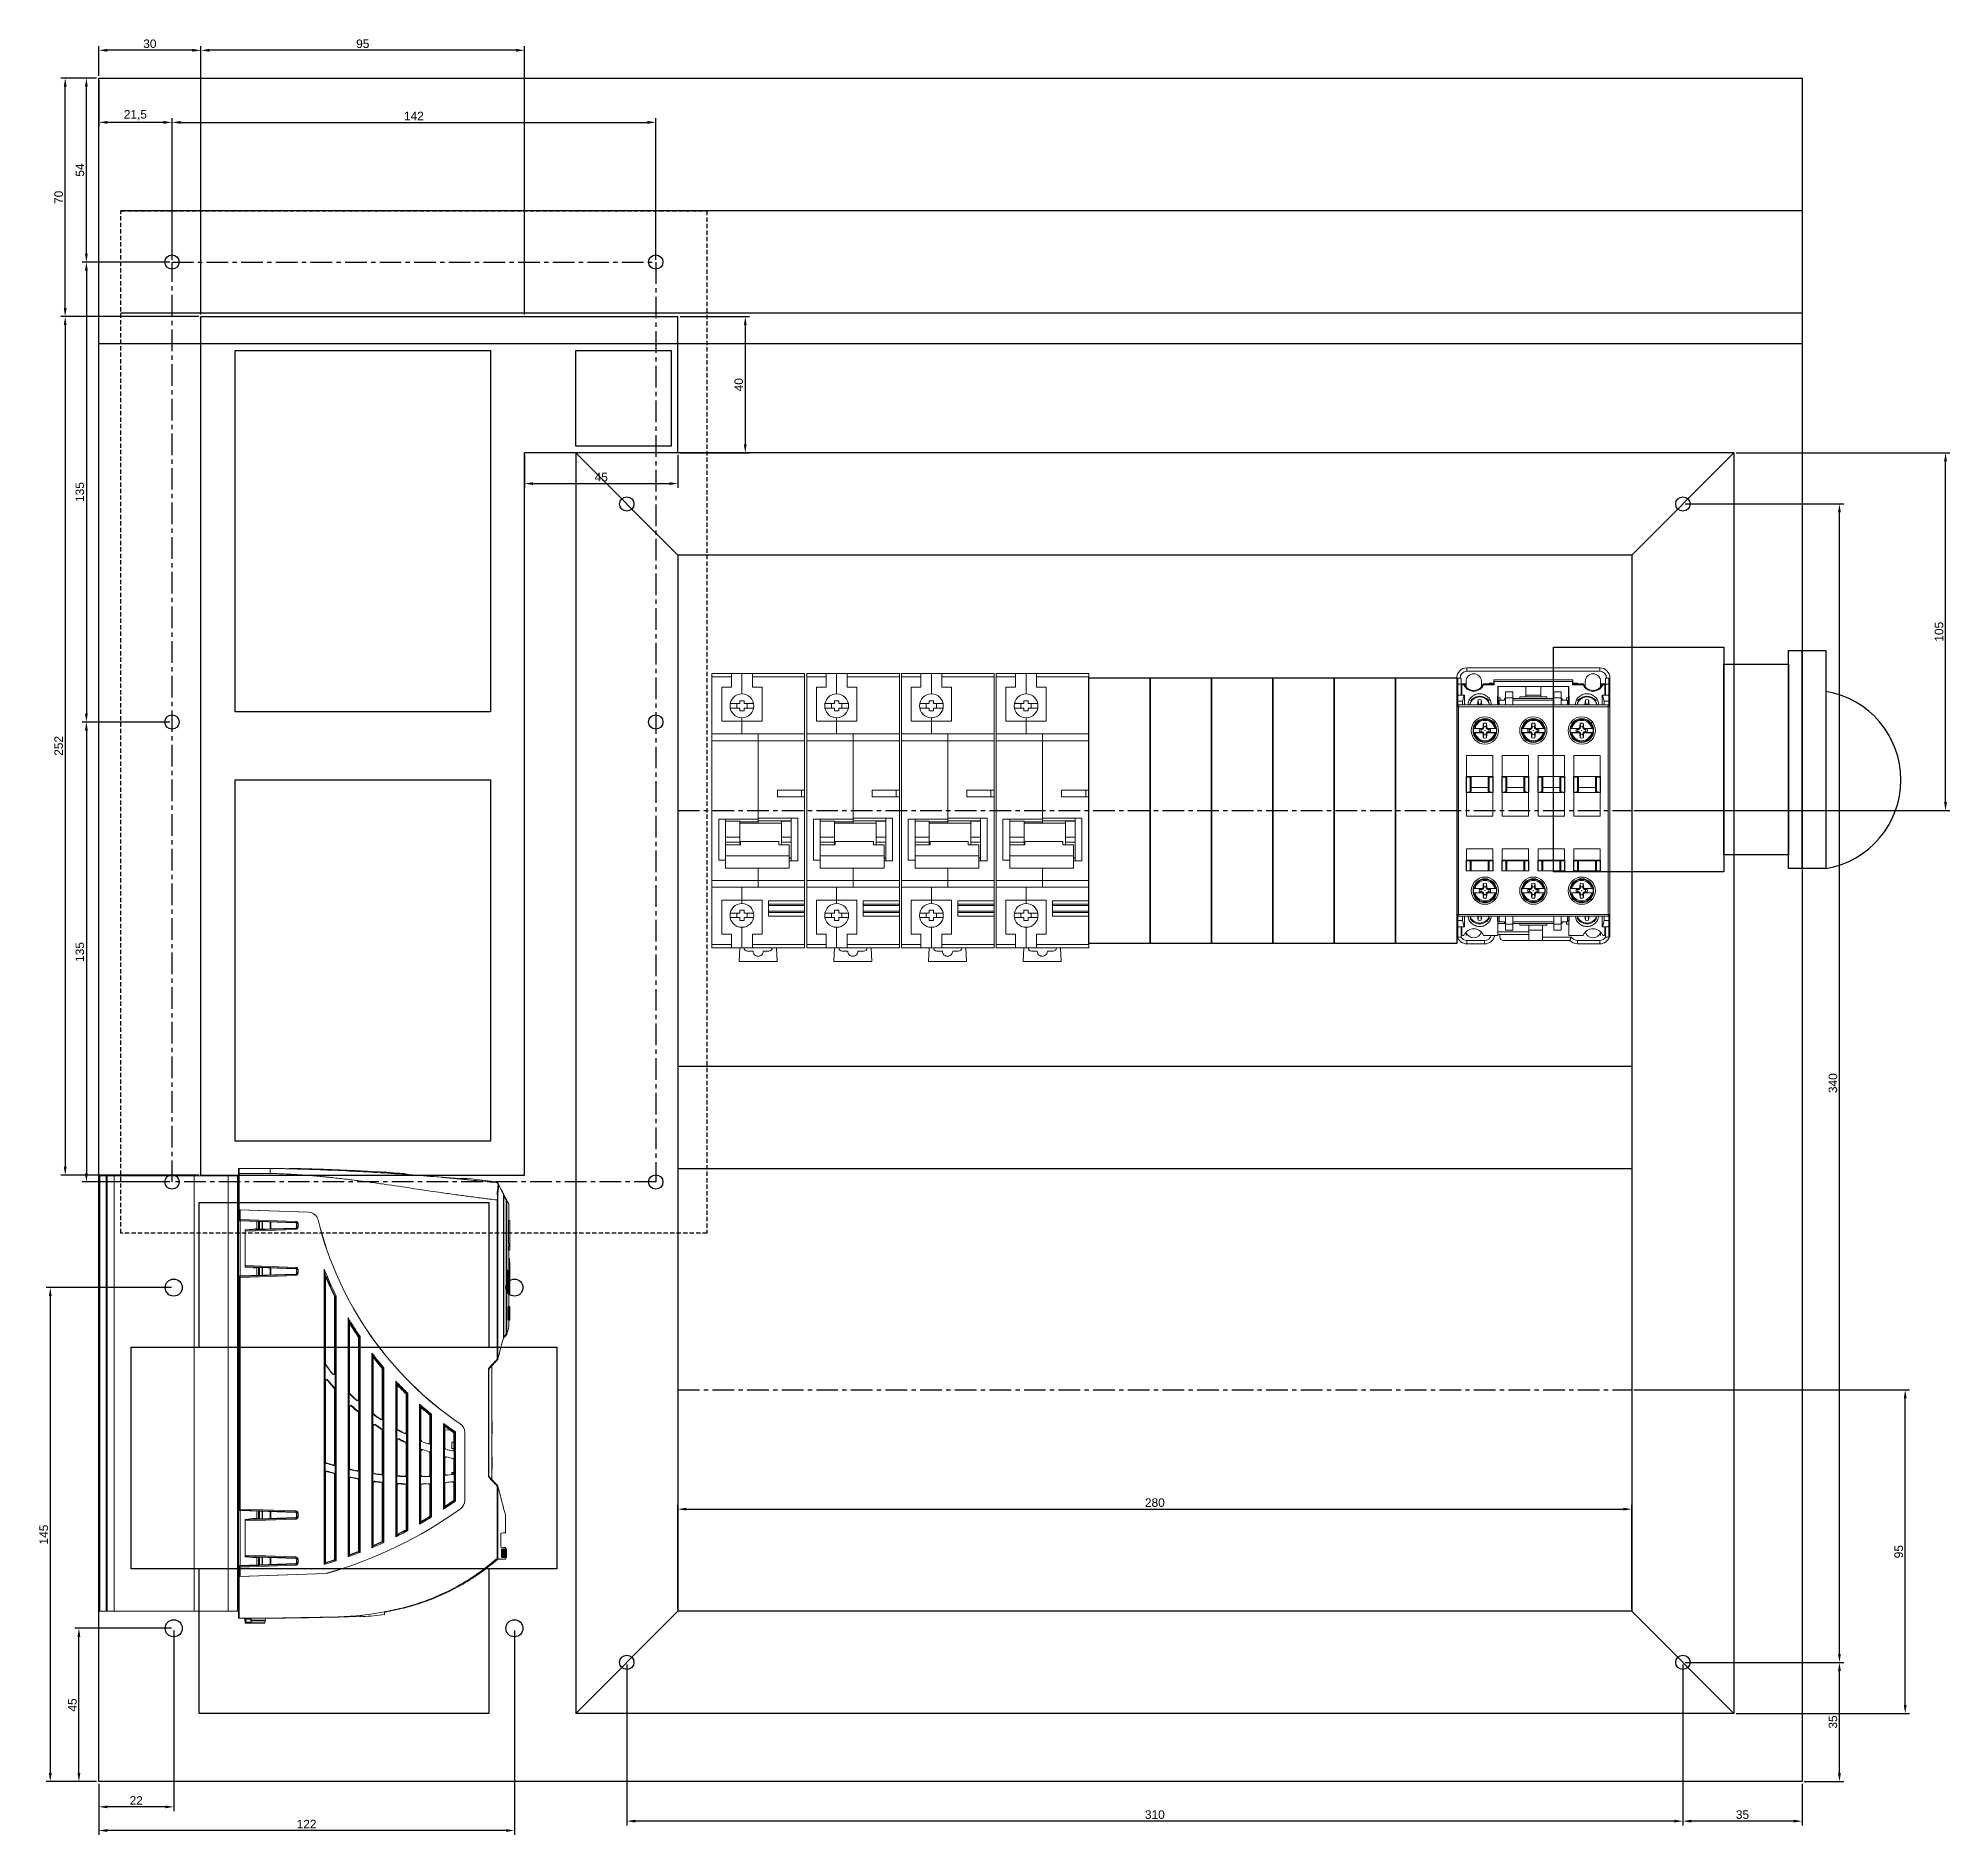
# Model space of a CAD drawing. Header units: millimetres. Extents: x -829 to 2887, y -460 to 1788.
# Drawn here: x 40 to 601, y 407 to 934 of the extents above; entities that cross this region are included whole.
import ezdxf

# ---------------------------------------------------------------- set-up
doc = ezdxf.new("R2010")
doc.units = ezdxf.units.MM
doc.linetypes.add('CENTER', pattern=[10.16, 6.35, -1.27, 1.27, -1.27])
doc.linetypes.add('HIDDEN', pattern=[1.905, 1.27, -0.635])
for name, color, linetype in [('Canaletas', 1, 'Continuous'), ('CENTRO', 7, 'CENTER'), ('COTA', 1, 'Continuous'), ('Inversor', 4, 'Continuous'), ('Trafo12V', 2, 'Continuous')]:
    doc.layers.add(name, color=color, linetype=linetype)
doc.styles.get("Standard").update_dxf_attribs({"font": 'arial.ttf'})
doc.dimstyles.new('ISO-25', dxfattribs={"dimtxt": 2.5, "dimasz": 2.5, "dimexe": 1.25, "dimexo": 0.625, "dimtad": 1, "dimtxsty": 'Standard', "dimcen": 2.5, "dimadec": 0, "dimazin": 0, "dimtfac": 1, "dimtmove": 0, "dimatfit": 3, "dimfxl": 1, "dimarcsym": 0})

msp = doc.modelspace()

# ---------------------------------------------------------------- blocks, each defined once
blk = doc.blocks.new('*D155')
at = {"layer": 'COTA', "color": 0, "lineweight": -2}
for p, q in [((79.5, 466.92), (79.5, 413.89)), ((57.5, 421.92), (57.5, 413.89)), ((77, 415.14), (60, 415.14))]:
    blk.add_line(p, q, dxfattribs=at)
at = {"layer": 'COTA', "color": 0}
for points in [[(60, 415.55), (60, 414.72), (57.5, 415.14)], [(77, 414.72), (77, 415.55), (79.5, 415.14)]]:
    blk.add_solid(points, dxfattribs=at)
at = {"layer": 'Defpoints', "color": 0}
for p in [(79.5, 467.54), (57.5, 422.54), (57.5, 415.14)]:
    blk.add_point(p, dxfattribs=at)
at = {"layer": 'COTA', "color": 0, "insert": (68.5, 417.02), "char_height": 2.5, "attachment_point": 5}
blk.add_mtext('22', dxfattribs=at)
blk = doc.blocks.new('*D156')
at = {"layer": 'COTA', "color": 0, "lineweight": -2}
for p, q in [((179.5, 466.92), (179.5, 406.95)), ((57.5, 421.92), (57.5, 406.95)), ((177, 408.2), (60, 408.2))]:
    blk.add_line(p, q, dxfattribs=at)
at = {"layer": 'COTA', "color": 0}
for points in [[(60, 408.62), (60, 407.78), (57.5, 408.2)], [(177, 407.78), (177, 408.62), (179.5, 408.2)]]:
    blk.add_solid(points, dxfattribs=at)
at = {"layer": 'Defpoints', "color": 0}
for p in [(179.5, 467.54), (57.5, 422.54), (57.5, 408.2)]:
    blk.add_point(p, dxfattribs=at)
at = {"layer": 'COTA', "color": 0, "insert": (118.5, 410.08), "char_height": 2.5, "attachment_point": 5}
blk.add_mtext('122', dxfattribs=at)
blk = doc.blocks.new('*D157')
at = {"layer": 'COTA', "color": 0, "lineweight": -2}
for p, q in [((78.88, 467.54), (50.43, 467.54)), ((51.68, 425.04), (51.68, 465.04)), ((56.88, 422.54), (50.43, 422.54))]:
    blk.add_line(p, q, dxfattribs=at)
at = {"layer": 'COTA', "color": 0}
for points in [[(52.09, 465.04), (51.26, 465.04), (51.68, 467.54)], [(51.26, 425.04), (52.09, 425.04), (51.68, 422.54)]]:
    blk.add_solid(points, dxfattribs=at)
at = {"layer": 'Defpoints', "color": 0}
for p in [(51.68, 467.54), (79.5, 467.54), (57.5, 422.54)]:
    blk.add_point(p, dxfattribs=at)
at = {"layer": 'COTA', "color": 0, "insert": (49.78, 445.04), "char_height": 2.5, "attachment_point": 5, "rotation": 90}
blk.add_mtext('45', dxfattribs=at)
blk = doc.blocks.new('*D158')
at = {"layer": 'COTA', "color": 0, "lineweight": -2}
for p, q in [((78.88, 567.54), (42.02, 567.54)), ((43.27, 565.04), (43.27, 425.04)), ((56.88, 422.54), (42.02, 422.54))]:
    blk.add_line(p, q, dxfattribs=at)
at = {"layer": 'COTA', "color": 0}
for points in [[(43.69, 565.04), (42.86, 565.04), (43.27, 567.54)], [(42.86, 425.04), (43.69, 425.04), (43.27, 422.54)]]:
    blk.add_solid(points, dxfattribs=at)
at = {"layer": 'Defpoints', "color": 0}
for p in [(79.5, 567.54), (43.27, 422.54), (57.5, 422.54)]:
    blk.add_point(p, dxfattribs=at)
at = {"layer": 'COTA', "color": 0, "insert": (41.37, 495.04), "char_height": 2.5, "attachment_point": 5, "rotation": 90}
blk.add_mtext('145', dxfattribs=at)
blk = doc.blocks.new('*D182')
at = {"layer": 'COTA', "color": 0, "lineweight": -2}
for p, q in [((56.88, 922.54), (46.39, 922.54)), ((47.64, 855.04), (47.64, 920.04)), ((86.88, 852.54), (46.39, 852.54))]:
    blk.add_line(p, q, dxfattribs=at)
at = {"layer": 'COTA', "color": 0}
for points in [[(48.06, 920.04), (47.23, 920.04), (47.64, 922.54)], [(47.23, 855.04), (48.06, 855.04), (47.64, 852.54)]]:
    blk.add_solid(points, dxfattribs=at)
at = {"layer": 'Defpoints', "color": 0}
for p in [(47.64, 922.54), (57.5, 922.54), (87.5, 852.54)]:
    blk.add_point(p, dxfattribs=at)
at = {"layer": 'COTA', "color": 0, "insert": (45.74, 887.54), "char_height": 2.5, "attachment_point": 5, "rotation": 90}
blk.add_mtext('70', dxfattribs=at)
blk = doc.blocks.new('*D183')
at = {"layer": 'COTA', "color": 0, "lineweight": -2}
for p, q in [((86.88, 852.54), (46.39, 852.54)), ((47.64, 850.04), (47.64, 603.04)), ((86.88, 600.54), (46.39, 600.54))]:
    blk.add_line(p, q, dxfattribs=at)
at = {"layer": 'COTA', "color": 0}
for points in [[(48.06, 850.04), (47.23, 850.04), (47.64, 852.54)], [(47.23, 603.04), (48.06, 603.04), (47.64, 600.54)]]:
    blk.add_solid(points, dxfattribs=at)
at = {"layer": 'Defpoints', "color": 0}
for p in [(87.5, 852.54), (47.64, 600.54), (87.5, 600.54)]:
    blk.add_point(p, dxfattribs=at)
at = {"layer": 'COTA', "color": 0, "insert": (45.74, 726.54), "char_height": 2.5, "attachment_point": 5, "rotation": 90}
blk.add_mtext('252', dxfattribs=at)
blk = doc.blocks.new('*D184')
at = {"layer": 'COTA', "color": 0, "lineweight": -2}
for p, q in [((57.5, 923.17), (57.5, 931.94)), ((87.5, 853.17), (87.5, 931.94)), ((85, 930.69), (60, 930.69))]:
    blk.add_line(p, q, dxfattribs=at)
at = {"layer": 'COTA', "color": 0}
for points in [[(60, 931.11), (60, 930.28), (57.5, 930.69)], [(85, 930.28), (85, 931.11), (87.5, 930.69)]]:
    blk.add_solid(points, dxfattribs=at)
at = {"layer": 'Defpoints', "color": 0}
for p in [(57.5, 930.69), (57.5, 922.54), (87.5, 852.54)]:
    blk.add_point(p, dxfattribs=at)
at = {"layer": 'COTA', "color": 0, "insert": (72.5, 932.6), "char_height": 2.5, "attachment_point": 5}
blk.add_mtext('30', dxfattribs=at)
blk = doc.blocks.new('*D185')
at = {"layer": 'COTA', "color": 0, "lineweight": -2}
for p, q in [((87.5, 853.17), (87.5, 931.94)), ((182.5, 853.17), (182.5, 931.94)), ((180, 930.69), (90, 930.69))]:
    blk.add_line(p, q, dxfattribs=at)
at = {"layer": 'COTA', "color": 0}
for points in [[(90, 931.11), (90, 930.28), (87.5, 930.69)], [(180, 930.28), (180, 931.11), (182.5, 930.69)]]:
    blk.add_solid(points, dxfattribs=at)
at = {"layer": 'Defpoints', "color": 0}
for p in [(87.5, 930.69), (87.5, 852.54), (182.5, 852.54)]:
    blk.add_point(p, dxfattribs=at)
at = {"layer": 'COTA', "color": 0, "insert": (135, 932.6), "char_height": 2.5, "attachment_point": 5}
blk.add_mtext('95', dxfattribs=at)
blk = doc.blocks.new('*D186')
at = {"layer": 'COTA', "color": 0, "lineweight": -2}
for p, q in [((228.13, 852.54), (248.53, 852.54)), ((247.28, 850.04), (247.28, 815.04)), ((228.13, 812.54), (248.53, 812.54))]:
    blk.add_line(p, q, dxfattribs=at)
at = {"layer": 'COTA', "color": 0}
for points in [[(247.69, 850.04), (246.86, 850.04), (247.28, 852.54)], [(246.86, 815.04), (247.69, 815.04), (247.28, 812.54)]]:
    blk.add_solid(points, dxfattribs=at)
at = {"layer": 'Defpoints', "color": 0}
for p in [(227.5, 852.54), (227.5, 812.54), (247.28, 812.54)]:
    blk.add_point(p, dxfattribs=at)
at = {"layer": 'COTA', "color": 0, "insert": (245.37, 832.54), "char_height": 2.5, "attachment_point": 5, "rotation": 90}
blk.add_mtext('40', dxfattribs=at)
blk = doc.blocks.new('*D187')
at = {"layer": 'COTA', "color": 0, "lineweight": -2}
for p, q in [((182.5, 811.92), (182.5, 802.28)), ((227.5, 811.92), (227.5, 802.28)), ((185, 803.53), (225, 803.53))]:
    blk.add_line(p, q, dxfattribs=at)
at = {"layer": 'COTA', "color": 0}
for points in [[(185, 803.94), (185, 803.11), (182.5, 803.53)], [(225, 803.11), (225, 803.94), (227.5, 803.53)]]:
    blk.add_solid(points, dxfattribs=at)
at = {"layer": 'Defpoints', "color": 0}
for p in [(182.5, 812.54), (227.5, 812.54), (227.5, 803.53)]:
    blk.add_point(p, dxfattribs=at)
at = {"layer": 'COTA', "color": 0, "insert": (205, 805.42), "char_height": 2.5, "attachment_point": 5}
blk.add_mtext('45', dxfattribs=at)
blk = doc.blocks.new('*D188')
at = {"layer": 'COTA', "color": 0, "lineweight": -2}
for p, q in [((57.5, 921.92), (57.5, 908.29)), ((76.5, 909.54), (60, 909.54)), ((79, 869.17), (79, 910.79))]:
    blk.add_line(p, q, dxfattribs=at)
at = {"layer": 'COTA', "color": 0}
for points in [[(60, 909.96), (60, 909.13), (57.5, 909.54)], [(76.5, 909.13), (76.5, 909.96), (79, 909.54)]]:
    blk.add_solid(points, dxfattribs=at)
at = {"layer": 'Defpoints', "color": 0}
for p in [(57.5, 922.54), (57.5, 909.54), (79, 868.54)]:
    blk.add_point(p, dxfattribs=at)
at = {"layer": 'COTA', "color": 0, "insert": (68.25, 911.67), "char_height": 2.5, "attachment_point": 5}
blk.add_mtext('21,5', dxfattribs=at)
blk = doc.blocks.new('*D189')
at = {"layer": 'COTA', "color": 0, "lineweight": -2}
for p, q in [((79, 869.17), (79, 910.79)), ((81.5, 909.54), (218.5, 909.54)), ((221, 869.17), (221, 910.79))]:
    blk.add_line(p, q, dxfattribs=at)
at = {"layer": 'COTA', "color": 0}
for points in [[(81.5, 909.96), (81.5, 909.13), (79, 909.54)], [(218.5, 909.13), (218.5, 909.96), (221, 909.54)]]:
    blk.add_solid(points, dxfattribs=at)
at = {"layer": 'Defpoints', "color": 0}
for p in [(221, 909.54), (79, 868.54), (221, 868.54)]:
    blk.add_point(p, dxfattribs=at)
at = {"layer": 'COTA', "color": 0, "insert": (150, 911.42), "char_height": 2.5, "attachment_point": 5}
blk.add_mtext('142', dxfattribs=at)
blk = doc.blocks.new('*D190')
at = {"layer": 'COTA', "color": 0, "lineweight": -2}
for p, q in [((56.88, 922.54), (52.62, 922.54)), ((53.87, 871.04), (53.87, 920.04)), ((78.38, 868.54), (52.62, 868.54))]:
    blk.add_line(p, q, dxfattribs=at)
at = {"layer": 'COTA', "color": 0}
for points in [[(54.28, 920.04), (53.45, 920.04), (53.87, 922.54)], [(53.45, 871.04), (54.28, 871.04), (53.87, 868.54)]]:
    blk.add_solid(points, dxfattribs=at)
at = {"layer": 'Defpoints', "color": 0}
for p in [(53.87, 922.54), (57.5, 922.54), (79, 868.54)]:
    blk.add_point(p, dxfattribs=at)
at = {"layer": 'COTA', "color": 0, "insert": (51.97, 895.54), "char_height": 2.5, "attachment_point": 5, "rotation": 90}
blk.add_mtext('54', dxfattribs=at)
blk = doc.blocks.new('*D191')
at = {"layer": 'COTA', "color": 0, "lineweight": -2}
for p, q in [((78.38, 868.54), (52.62, 868.54)), ((53.87, 866.04), (53.87, 736.04)), ((78.38, 733.54), (52.62, 733.54))]:
    blk.add_line(p, q, dxfattribs=at)
at = {"layer": 'COTA', "color": 0}
for points in [[(54.28, 866.04), (53.45, 866.04), (53.87, 868.54)], [(53.45, 736.04), (54.28, 736.04), (53.87, 733.54)]]:
    blk.add_solid(points, dxfattribs=at)
at = {"layer": 'Defpoints', "color": 0}
for p in [(79, 868.54), (53.87, 733.54), (79, 733.54)]:
    blk.add_point(p, dxfattribs=at)
at = {"layer": 'COTA', "color": 0, "insert": (51.96, 801.04), "char_height": 2.5, "attachment_point": 5, "rotation": 90}
blk.add_mtext('135', dxfattribs=at)
blk = doc.blocks.new('*D192')
at = {"layer": 'COTA', "color": 0, "lineweight": -2}
for p, q in [((78.38, 733.54), (52.62, 733.54)), ((53.87, 731.04), (53.87, 601.04)), ((78.38, 598.54), (52.62, 598.54))]:
    blk.add_line(p, q, dxfattribs=at)
at = {"layer": 'COTA', "color": 0}
for points in [[(54.28, 731.04), (53.45, 731.04), (53.87, 733.54)], [(53.45, 601.04), (54.28, 601.04), (53.87, 598.54)]]:
    blk.add_solid(points, dxfattribs=at)
at = {"layer": 'Defpoints', "color": 0}
for p in [(79, 733.54), (53.87, 598.54), (79, 598.54)]:
    blk.add_point(p, dxfattribs=at)
at = {"layer": 'COTA', "color": 0, "insert": (51.96, 666.04), "char_height": 2.5, "attachment_point": 5, "rotation": 90}
blk.add_mtext('135', dxfattribs=at)
blk = doc.blocks.new('*D220')
at = {"layer": 'COTA', "color": 0, "lineweight": -2}
for p, q in [((523.13, 457.54), (569.7, 457.54)), ((568.45, 425.04), (568.45, 455.04)), ((558.13, 422.54), (569.7, 422.54))]:
    blk.add_line(p, q, dxfattribs=at)
at = {"layer": 'COTA', "color": 0}
for points in [[(568.87, 455.04), (568.04, 455.04), (568.45, 457.54)], [(568.04, 425.04), (568.87, 425.04), (568.45, 422.54)]]:
    blk.add_solid(points, dxfattribs=at)
at = {"layer": 'Defpoints', "color": 0}
for p in [(522.5, 457.54), (568.45, 457.54), (557.5, 422.54)]:
    blk.add_point(p, dxfattribs=at)
at = {"layer": 'COTA', "color": 0, "insert": (566.55, 440.04), "char_height": 2.5, "attachment_point": 5, "rotation": 90}
blk.add_mtext('35', dxfattribs=at)
blk = doc.blocks.new('*D221')
at = {"layer": 'COTA', "color": 0, "lineweight": -2}
for p, q in [((523.13, 797.54), (569.7, 797.54)), ((568.45, 460.04), (568.45, 795.04)), ((523.13, 457.54), (569.7, 457.54))]:
    blk.add_line(p, q, dxfattribs=at)
at = {"layer": 'COTA', "color": 0}
for points in [[(568.87, 795.04), (568.04, 795.04), (568.45, 797.54)], [(568.04, 460.04), (568.87, 460.04), (568.45, 457.54)]]:
    blk.add_solid(points, dxfattribs=at)
at = {"layer": 'Defpoints', "color": 0}
for p in [(522.5, 797.54), (568.45, 797.54), (522.5, 457.54)]:
    blk.add_point(p, dxfattribs=at)
at = {"layer": 'COTA', "color": 0, "insert": (566.55, 627.54), "char_height": 2.5, "attachment_point": 5, "rotation": 90}
blk.add_mtext('340', dxfattribs=at)
blk = doc.blocks.new('*D222')
at = {"layer": 'COTA', "color": 0, "lineweight": -2}
for p, q in [((522.5, 456.92), (522.5, 409.7)), ((557.5, 421.92), (557.5, 409.7)), ((555, 410.95), (525, 410.95))]:
    blk.add_line(p, q, dxfattribs=at)
at = {"layer": 'COTA', "color": 0}
for points in [[(525, 411.36), (525, 410.53), (522.5, 410.95)], [(555, 410.53), (555, 411.36), (557.5, 410.95)]]:
    blk.add_solid(points, dxfattribs=at)
at = {"layer": 'Defpoints', "color": 0}
for p in [(522.5, 457.54), (557.5, 422.54), (522.5, 410.95)]:
    blk.add_point(p, dxfattribs=at)
at = {"layer": 'COTA', "color": 0, "insert": (540, 412.85), "char_height": 2.5, "attachment_point": 5}
blk.add_mtext('35', dxfattribs=at)
blk = doc.blocks.new('*D223')
at = {"layer": 'COTA', "color": 0, "lineweight": -2}
for p, q in [((212.5, 456.92), (212.5, 409.7)), ((522.5, 456.92), (522.5, 409.7)), ((520, 410.95), (215, 410.95))]:
    blk.add_line(p, q, dxfattribs=at)
at = {"layer": 'COTA', "color": 0}
for points in [[(215, 411.36), (215, 410.53), (212.5, 410.95)], [(520, 410.53), (520, 411.36), (522.5, 410.95)]]:
    blk.add_solid(points, dxfattribs=at)
at = {"layer": 'Defpoints', "color": 0}
for p in [(212.5, 457.54), (522.5, 457.54), (212.5, 410.95)]:
    blk.add_point(p, dxfattribs=at)
at = {"layer": 'COTA', "color": 0, "insert": (367.5, 412.85), "char_height": 2.5, "attachment_point": 5}
blk.add_mtext('310', dxfattribs=at)
blk = doc.blocks.new('*D224')
at = {"layer": 'COTA', "color": 0, "lineweight": -2}
for p, q in [((227.5, 473.17), (227.5, 503.77)), ((230, 502.52), (505, 502.52)), ((507.5, 473.17), (507.5, 503.77))]:
    blk.add_line(p, q, dxfattribs=at)
at = {"layer": 'COTA', "color": 0}
for points in [[(230, 502.94), (230, 502.1), (227.5, 502.52)], [(505, 502.1), (505, 502.94), (507.5, 502.52)]]:
    blk.add_solid(points, dxfattribs=at)
at = {"layer": 'Defpoints', "color": 0}
for p in [(507.5, 502.52), (227.5, 472.54), (507.5, 472.54)]:
    blk.add_point(p, dxfattribs=at)
at = {"layer": 'COTA', "color": 0, "insert": (367.5, 504.42), "char_height": 2.5, "attachment_point": 5}
blk.add_mtext('280', dxfattribs=at)
blk = doc.blocks.new('*D230')
at = {"layer": 'COTA', "color": 0, "lineweight": -2}
for p, q in [((508.13, 537.54), (589.01, 537.54)), ((587.76, 445.04), (587.76, 535.04)), ((538.13, 442.54), (589.01, 442.54))]:
    blk.add_line(p, q, dxfattribs=at)
at = {"layer": 'COTA', "color": 0}
for points in [[(588.18, 535.04), (587.35, 535.04), (587.76, 537.54)], [(587.35, 445.04), (588.18, 445.04), (587.76, 442.54)]]:
    blk.add_solid(points, dxfattribs=at)
at = {"layer": 'Defpoints', "color": 0}
for p in [(507.5, 537.54), (587.76, 537.54), (537.5, 442.54)]:
    blk.add_point(p, dxfattribs=at)
at = {"layer": 'COTA', "color": 0, "insert": (585.86, 490.04), "char_height": 2.5, "attachment_point": 5, "rotation": 90}
blk.add_mtext('95', dxfattribs=at)
blk = doc.blocks.new('*D231')
at = {"layer": 'COTA', "color": 0, "lineweight": -2}
for p, q in [((538.13, 812.54), (600.84, 812.54)), ((599.59, 710.04), (599.59, 810.04)), ((508.13, 707.54), (600.84, 707.54))]:
    blk.add_line(p, q, dxfattribs=at)
at = {"layer": 'COTA', "color": 0}
for points in [[(600.01, 810.04), (599.18, 810.04), (599.59, 812.54)], [(599.18, 710.04), (600.01, 710.04), (599.59, 707.54)]]:
    blk.add_solid(points, dxfattribs=at)
at = {"layer": 'Defpoints', "color": 0}
for p in [(537.5, 812.54), (599.59, 812.54), (507.5, 707.54)]:
    blk.add_point(p, dxfattribs=at)
at = {"layer": 'COTA', "color": 0, "insert": (597.69, 760.04), "char_height": 2.5, "attachment_point": 5, "rotation": 90}
blk.add_mtext('105', dxfattribs=at)

# ---------------------------------------------------------------- dimensions: what is measured, and where the dimension line sits
at = {"layer": 'COTA'}
for base, p1, p2, picture, middle in [((57.502, 930.695), (87.502, 852.541), (57.502, 922.541), '*D184', (72.502, 932.596)), ((87.502, 930.695), (182.502, 852.541), (87.502, 852.541), '*D185', (135.002, 932.596)), ((57.502, 909.543), (79.002, 868.541), (57.502, 922.541), '*D188', (68.252, 911.669)), ((221.002, 909.543), (79.002, 868.541), (221.002, 868.541), '*D189', (150.002, 911.423)), ((227.502, 803.526), (182.502, 812.541), (227.502, 812.541), '*D187', (205.002, 805.422)), ((507.502, 502.519), (227.502, 472.541), (507.502, 472.541), '*D224', (367.502, 504.42)), ((57.502, 415.138), (79.502, 467.541), (57.502, 422.541), '*D155', (68.502, 417.018)), ((57.502, 408.199), (179.502, 467.541), (57.502, 422.541), '*D156', (118.502, 410.079)), ((212.502, 410.947), (522.502, 457.541), (212.502, 457.541), '*D223', (367.502, 412.848)), ((522.502, 410.947), (557.502, 422.541), (522.502, 457.541), '*D222', (540.002, 412.848))]:
    dim = msp.add_linear_dim(base=base, p1=p1, p2=p2, dimstyle='ISO-25', dxfattribs=at)
    dim.commit()
    dim.dimension.update_dxf_attribs({"geometry": picture, "text_midpoint": middle})
for base, p1, p2, picture, middle in [((47.643, 922.541), (87.502, 852.541), (57.502, 922.541), '*D182', (45.742, 887.541)), ((53.865, 922.541), (79.002, 868.541), (57.502, 922.541), '*D190', (51.969, 895.541)), ((53.865, 733.541), (79.002, 868.541), (79.002, 733.541), '*D191', (51.964, 801.041)), ((47.643, 600.541), (87.502, 852.541), (87.502, 600.541), '*D183', (45.742, 726.541)), ((247.276, 812.541), (227.502, 852.541), (227.502, 812.541), '*D186', (245.374, 832.541)), ((599.592, 812.541), (507.502, 707.541), (537.502, 812.541), '*D231', (597.691, 760.041)), ((568.452, 797.541), (522.502, 457.541), (522.502, 797.541), '*D221', (566.55, 627.541)), ((53.865, 598.541), (79.002, 733.541), (79.002, 598.541), '*D192', (51.964, 666.041)), ((43.274, 422.541), (79.502, 567.541), (57.502, 422.541), '*D158', (41.373, 495.041)), ((587.763, 537.541), (537.502, 442.541), (507.502, 537.541), '*D230', (585.862, 490.041)), ((51.676, 467.541), (57.502, 422.541), (79.502, 467.541), '*D157', (49.779, 445.041)), ((568.452, 457.541), (557.502, 422.541), (522.502, 457.541), '*D220', (566.55, 440.041))]:
    dim = msp.add_linear_dim(base=base, p1=p1, p2=p2, angle=90, dimstyle='ISO-25', dxfattribs=at)
    dim.commit()
    dim.dimension.update_dxf_attribs({"geometry": picture, "text_midpoint": middle})

# ---------------------------------------------------------------- linework, layer by layer
for p, q in [((87.502, 600.541), (87.502, 852.541)), ((87.502, 852.541), (182.502, 852.541)), ((182.502, 852.541), (227.502, 852.541)), ((227.502, 812.541), (227.502, 852.541)), ((557.502, 844.568), (57.502, 844.568)), ((182.502, 600.541), (182.502, 812.541)), ((227.502, 812.541), (182.502, 812.541)), ((87.502, 600.541), (182.502, 600.541))]:
    msp.add_line(p, q)
at = {"linetype": 'Continuous', "lineweight": 15}
for p, q in [((237.502, 747.791), (243.202, 747.791)), ((237.502, 746.791), (237.502, 747.791)), ((243.202, 746.791), (237.502, 746.791)), ((237.502, 746.791), (237.502, 730.041)), ((243.202, 747.791), (243.202, 746.791)), ((246.302, 747.791), (243.202, 747.791)), ((243.202, 746.791), (243.202, 743.791)), ((246.302, 741.791), (246.302, 747.791)), ((246.302, 747.791), (249.402, 747.791)), ((246.302, 747.791), (246.302, 741.791)), ((249.402, 747.791), (264.702, 747.791)), ((249.402, 746.791), (249.402, 747.791)), ((264.702, 746.791), (249.402, 746.791)), ((249.402, 746.791), (249.402, 743.791)), ((264.702, 747.791), (264.702, 746.791)), ((264.702, 730.041), (264.702, 746.791)), ((265.302, 747.791), (271.002, 747.791)), ((265.302, 746.791), (265.302, 747.791)), ((271.002, 746.791), (265.302, 746.791)), ((265.302, 746.791), (265.302, 730.041)), ((271.002, 747.791), (271.002, 746.791)), ((274.102, 747.791), (271.002, 747.791)), ((271.002, 746.791), (271.002, 743.791)), ((274.102, 741.791), (274.102, 747.791)), ((274.102, 747.791), (277.202, 747.791)), ((274.102, 747.791), (274.102, 741.791)), ((277.202, 747.791), (292.502, 747.791)), ((277.202, 746.791), (277.202, 747.791)), ((292.502, 746.791), (277.202, 746.791)), ((277.202, 746.791), (277.202, 743.791)), ((292.502, 747.791), (292.502, 746.791)), ((292.502, 730.041), (292.502, 746.791)), ((293.102, 747.791), (298.802, 747.791)), ((293.102, 746.791), (293.102, 747.791)), ((298.802, 746.791), (293.102, 746.791)), ((293.102, 746.791), (293.102, 730.041)), ((298.802, 747.791), (298.802, 746.791)), ((301.902, 747.791), (298.802, 747.791)), ((298.802, 746.791), (298.802, 743.791)), ((301.902, 741.791), (301.902, 747.791)), ((301.902, 747.791), (305.002, 747.791)), ((301.902, 747.791), (301.902, 741.791)), ((305.002, 747.791), (320.302, 747.791)), ((305.002, 746.791), (305.002, 747.791)), ((320.302, 746.791), (305.002, 746.791)), ((305.002, 746.791), (305.002, 743.791)), ((320.302, 747.791), (320.302, 746.791)), ((320.302, 730.041), (320.302, 746.791)), ((320.902, 747.791), (326.602, 747.791)), ((320.902, 746.791), (320.902, 747.791)), ((326.602, 746.791), (320.902, 746.791)), ((320.902, 746.791), (320.902, 730.041)), ((326.602, 747.791), (326.602, 746.791)), ((329.702, 747.791), (326.602, 747.791)), ((326.602, 746.791), (326.602, 743.791)), ((329.702, 741.791), (329.702, 747.791)), ((329.702, 747.791), (332.802, 747.791)), ((329.702, 747.791), (329.702, 741.791)), ((332.802, 747.791), (348.102, 747.791)), ((332.802, 746.791), (332.802, 747.791)), ((348.102, 746.791), (332.802, 746.791)), ((332.802, 746.791), (332.802, 743.791)), ((348.102, 747.791), (348.102, 746.791)), ((348.102, 730.041), (348.102, 746.791)), ((456.102, 746.141), (456.102, 746.441)), ((456.402, 746.441), (456.102, 746.441)), ((456.402, 744.641), (456.402, 746.441)), ((457.402, 746.441), (456.402, 746.441)), ((457.402, 744.641), (457.402, 746.441)), ((459.102, 748.441), (459.102, 749.441)), ((459.102, 749.441), (498.102, 749.441)), ((498.102, 748.441), (459.102, 748.441)), ((498.102, 748.441), (498.102, 749.441)), ((499.802, 746.441), (500.802, 746.441)), ((499.802, 746.441), (499.802, 744.641)), ((500.802, 746.441), (500.802, 744.641)), ((500.802, 746.441), (501.102, 746.441)), ((501.102, 746.441), (501.102, 746.141)), ((243.202, 743.791), (240.402, 743.791)), ((240.402, 743.791), (240.402, 733.791)), ((249.402, 743.791), (252.202, 743.791)), ((252.202, 743.791), (252.202, 733.791)), ((271.002, 743.791), (268.202, 743.791)), ((268.202, 743.791), (268.202, 733.791)), ((277.202, 743.791), (280.002, 743.791)), ((280.002, 743.791), (280.002, 733.791)), ((298.802, 743.791), (296.002, 743.791)), ((296.002, 743.791), (296.002, 733.791)), ((305.002, 743.791), (307.802, 743.791)), ((307.802, 743.791), (307.802, 733.791)), ((326.602, 743.791), (323.802, 743.791)), ((323.802, 743.791), (323.802, 733.791)), ((332.802, 743.791), (335.602, 743.791)), ((335.602, 743.791), (335.602, 733.791)), ((456.102, 744.517), (456.102, 746.141)), ((456.102, 741.141), (456.102, 744.517)), ((456.102, 739.517), (456.102, 741.141)), ((456.402, 741.441), (456.402, 744.641)), ((457.402, 744.641), (456.402, 744.641)), ((456.402, 739.641), (456.402, 741.441)), ((458.334, 741.441), (456.402, 741.441)), ((457.402, 741.441), (457.402, 744.641)), ((457.602, 744.713), (458.312, 744.713)), ((457.602, 744.713), (457.602, 744.456)), ((457.602, 741.441), (457.602, 744.456)), ((457.602, 744.456), (458.226, 744.456)), ((458.334, 741.441), (457.852, 739.641)), ((458.226, 744.456), (458.312, 744.713)), ((458.312, 744.713), (458.852, 743.832)), ((458.312, 744.713), (458.852, 744.713)), ((458.402, 741.441), (458.334, 741.441)), ((458.402, 741.441), (458.402, 738.541)), ((458.852, 744.713), (458.852, 745.441)), ((458.852, 743.832), (458.852, 744.713)), ((463.352, 745.441), (463.352, 743.865)), ((463.891, 744.713), (463.977, 744.456)), ((467.047, 744.713), (463.891, 744.713)), ((463.977, 744.456), (467.111, 744.456)), ((465.602, 744.713), (465.602, 744.941)), ((465.602, 744.941), (466.985, 744.941)), ((466.985, 744.713), (466.985, 745.941)), ((466.985, 745.941), (467.11, 745.441)), ((466.985, 745.941), (490.219, 745.941)), ((467.111, 744.456), (467.047, 744.713)), ((467.11, 745.441), (467.111, 744.456)), ((467.11, 745.441), (490.094, 745.441)), ((468.131, 738.541), (468.139, 743.941)), ((489.064, 743.941), (468.139, 743.941)), ((468.267, 743.941), (468.267, 738.541)), ((468.267, 740.686), (468.902, 740.686)), ((468.902, 740.686), (468.902, 739.941)), ((470.402, 742.441), (472.602, 742.441)), ((470.402, 740.641), (470.402, 742.441)), ((472.602, 742.441), (472.602, 740.641)), ((474.602, 740.941), (482.602, 740.941)), ((474.602, 740.941), (474.602, 740.441)), ((476.352, 740.941), (476.352, 743.941)), ((480.852, 741.441), (476.352, 741.441)), ((480.852, 740.941), (480.852, 743.941)), ((482.602, 740.941), (482.602, 740.441)), ((484.602, 742.441), (486.802, 742.441)), ((484.602, 740.641), (484.602, 742.441)), ((486.802, 742.441), (486.802, 740.641)), ((488.302, 740.686), (488.302, 739.941)), ((488.302, 740.686), (488.937, 740.686)), ((488.937, 738.541), (488.937, 743.941)), ((489.064, 743.941), (489.072, 738.541)), ((490.094, 745.441), (490.092, 744.456)), ((490.092, 744.456), (490.156, 744.713)), ((490.092, 744.456), (493.226, 744.456)), ((490.219, 745.941), (490.094, 745.441)), ((493.312, 744.713), (490.156, 744.713)), ((490.219, 745.941), (490.219, 744.713)), ((490.219, 744.941), (491.602, 744.941)), ((491.602, 744.941), (491.602, 744.713)), ((493.226, 744.456), (493.312, 744.713)), ((493.852, 745.441), (493.852, 743.865)), ((498.352, 744.713), (498.352, 745.441)), ((498.352, 743.832), (498.891, 744.713)), ((498.352, 743.832), (498.352, 744.713)), ((498.352, 744.713), (498.891, 744.713)), ((498.802, 738.541), (498.802, 741.441)), ((498.869, 741.441), (498.802, 741.441)), ((498.869, 741.441), (500.802, 741.441)), ((499.352, 739.641), (498.869, 741.441)), ((498.891, 744.713), (498.977, 744.456)), ((498.891, 744.713), (499.602, 744.713)), ((498.977, 744.456), (499.602, 744.456)), ((499.602, 744.713), (499.602, 744.456)), ((499.602, 744.456), (499.602, 741.441)), ((499.802, 744.641), (500.802, 744.641)), ((499.802, 744.641), (499.802, 741.441)), ((500.802, 744.641), (500.802, 741.441)), ((500.802, 741.441), (500.802, 739.641)), ((501.102, 746.141), (501.102, 744.517)), ((501.102, 744.517), (501.102, 741.141)), ((501.102, 741.141), (501.102, 739.517)), ((242.863, 738.941), (245.652, 738.941)), ((245.652, 737.641), (242.863, 737.641)), ((244.802, 738.941), (244.802, 737.641)), ((246.952, 739.791), (245.652, 739.791)), ((245.652, 739.791), (245.652, 738.941)), ((245.652, 737.641), (245.652, 736.791)), ((245.652, 736.791), (246.952, 736.791)), ((246.952, 738.941), (246.952, 739.791)), ((246.952, 738.941), (249.741, 738.941)), ((249.741, 737.641), (246.952, 737.641)), ((246.952, 736.791), (246.952, 737.641)), ((247.802, 737.641), (247.802, 738.941)), ((270.663, 738.941), (273.452, 738.941)), ((273.452, 737.641), (270.663, 737.641)), ((272.602, 738.941), (272.602, 737.641)), ((274.752, 739.791), (273.452, 739.791)), ((273.452, 739.791), (273.452, 738.941)), ((273.452, 737.641), (273.452, 736.791)), ((273.452, 736.791), (274.752, 736.791)), ((274.752, 738.941), (274.752, 739.791)), ((274.752, 738.941), (277.541, 738.941)), ((277.541, 737.641), (274.752, 737.641)), ((274.752, 736.791), (274.752, 737.641)), ((275.602, 737.641), (275.602, 738.941)), ((298.463, 738.941), (301.252, 738.941)), ((301.252, 737.641), (298.463, 737.641)), ((300.402, 738.941), (300.402, 737.641)), ((302.552, 739.791), (301.252, 739.791)), ((301.252, 739.791), (301.252, 738.941)), ((301.252, 737.641), (301.252, 736.791)), ((301.252, 736.791), (302.552, 736.791)), ((302.552, 738.941), (302.552, 739.791)), ((302.552, 738.941), (305.341, 738.941)), ((305.341, 737.641), (302.552, 737.641)), ((302.552, 736.791), (302.552, 737.641)), ((303.402, 737.641), (303.402, 738.941)), ((326.263, 738.941), (329.052, 738.941)), ((329.052, 737.641), (326.263, 737.641)), ((328.202, 738.941), (328.202, 737.641)), ((330.352, 739.791), (329.052, 739.791)), ((329.052, 739.791), (329.052, 738.941)), ((329.052, 737.641), (329.052, 736.791)), ((329.052, 736.791), (330.352, 736.791)), ((330.352, 738.941), (330.352, 739.791)), ((330.352, 738.941), (333.141, 738.941)), ((333.141, 737.641), (330.352, 737.641)), ((330.352, 736.791), (330.352, 737.641)), ((331.202, 737.641), (331.202, 738.941)), ((456.102, 739.517), (456.102, 738.041)), ((456.602, 738.041), (456.102, 738.041)), ((456.102, 738.041), (456.102, 677.041)), ((457.852, 739.641), (456.402, 739.641)), ((456.402, 739.641), (456.402, 738.487)), ((456.602, 738.541), (456.602, 738.532)), ((500.602, 738.541), (456.602, 738.541)), ((456.602, 738.532), (456.602, 738.041)), ((500.602, 738.041), (456.602, 738.041)), ((456.602, 738.041), (456.602, 677.041)), ((457.852, 738.541), (457.852, 739.641)), ((462.096, 738.6), (459.932, 738.6)), ((462.096, 738.6), (462.174, 738.638)), ((462.136, 738.541), (462.096, 738.6)), ((462.204, 738.541), (462.174, 738.638)), ((462.513, 738.718), (462.51, 738.541)), ((463.193, 738.541), (463.19, 738.718)), ((463.5, 738.541), (463.529, 738.638)), ((463.529, 738.638), (463.608, 738.6)), ((463.608, 738.6), (463.567, 738.541)), ((465.772, 738.6), (463.608, 738.6)), ((468.267, 739.715), (468.602, 739.715)), ((468.602, 739.941), (468.602, 738.541)), ((468.602, 739.941), (470.402, 739.941)), ((470.402, 740.441), (470.102, 740.441)), ((470.102, 740.441), (470.102, 739.941)), ((472.602, 740.641), (470.402, 740.641)), ((470.402, 740.641), (470.402, 738.541)), ((472.602, 738.541), (472.602, 740.641)), ((484.602, 740.441), (472.602, 740.441)), ((472.602, 739.941), (484.602, 739.941)), ((486.802, 740.641), (484.602, 740.641)), ((484.602, 740.641), (484.602, 738.541)), ((486.802, 738.541), (486.802, 740.641)), ((487.102, 740.441), (486.802, 740.441)), ((488.602, 739.941), (486.802, 739.941)), ((487.102, 740.441), (487.102, 739.941)), ((488.602, 739.941), (488.602, 738.541)), ((488.602, 739.715), (488.937, 739.715)), ((493.596, 738.6), (491.432, 738.6)), ((493.596, 738.6), (493.674, 738.638)), ((493.636, 738.541), (493.596, 738.6)), ((493.704, 738.541), (493.674, 738.638)), ((494.013, 738.718), (494.01, 738.541)), ((494.693, 738.541), (494.69, 738.718)), ((495, 738.541), (495.029, 738.638)), ((495.029, 738.638), (495.108, 738.6)), ((495.108, 738.6), (495.067, 738.541)), ((497.272, 738.6), (495.108, 738.6)), ((500.802, 739.641), (499.352, 739.641)), ((499.352, 739.641), (499.352, 738.541)), ((500.602, 738.041), (500.602, 738.541)), ((500.602, 677.041), (500.602, 738.041)), ((501.092, 738.041), (500.602, 738.041)), ((500.802, 739.641), (500.802, 738.493)), ((501.102, 738.041), (501.092, 738.041)), ((501.102, 739.517), (501.102, 738.041)), ((501.102, 677.041), (501.102, 738.041)), ((237.502, 730.041), (251.102, 730.041)), ((237.502, 728.041), (237.502, 730.041)), ((246.302, 733.791), (240.402, 733.791)), ((246.302, 733.791), (246.302, 734.791)), ((246.302, 734.791), (246.302, 733.791)), ((246.302, 730.041), (246.302, 733.791)), ((246.302, 733.791), (252.202, 733.791)), ((246.302, 733.791), (246.302, 730.041)), ((251.102, 728.041), (251.102, 730.041)), ((251.102, 730.041), (264.702, 730.041)), ((251.102, 730.041), (251.102, 728.041)), ((264.702, 730.041), (264.702, 728.041)), ((265.302, 730.041), (278.902, 730.041)), ((265.302, 728.041), (265.302, 730.041)), ((274.102, 733.791), (268.202, 733.791)), ((274.102, 733.791), (274.102, 734.791)), ((274.102, 734.791), (274.102, 733.791)), ((274.102, 730.041), (274.102, 733.791)), ((274.102, 733.791), (280.002, 733.791)), ((274.102, 733.791), (274.102, 730.041)), ((278.902, 728.041), (278.902, 730.041)), ((278.902, 730.041), (292.502, 730.041)), ((278.902, 730.041), (278.902, 728.041)), ((292.502, 730.041), (292.502, 728.041)), ((293.102, 730.041), (306.702, 730.041)), ((293.102, 728.041), (293.102, 730.041)), ((301.902, 733.791), (296.002, 733.791)), ((301.902, 733.791), (301.902, 734.791)), ((301.902, 734.791), (301.902, 733.791)), ((301.902, 730.041), (301.902, 733.791)), ((301.902, 733.791), (307.802, 733.791)), ((301.902, 733.791), (301.902, 730.041)), ((306.702, 728.041), (306.702, 730.041)), ((306.702, 730.041), (320.302, 730.041)), ((306.702, 730.041), (306.702, 728.041)), ((320.302, 730.041), (320.302, 728.041)), ((320.902, 730.041), (334.502, 730.041)), ((320.902, 728.041), (320.902, 730.041)), ((329.702, 733.791), (323.802, 733.791)), ((329.702, 733.791), (329.702, 734.791)), ((329.702, 734.791), (329.702, 733.791)), ((329.702, 730.041), (329.702, 733.791)), ((329.702, 733.791), (335.602, 733.791)), ((329.702, 733.791), (329.702, 730.041)), ((334.502, 728.041), (334.502, 730.041)), ((334.502, 730.041), (348.102, 730.041)), ((334.502, 730.041), (334.502, 728.041)), ((348.102, 730.041), (348.102, 728.041)), ((461.096, 731.641), (461.175, 731.67)), ((463.792, 731.641), (461.096, 731.641)), ((461.096, 730.441), (463.792, 730.441)), ((461.175, 730.413), (461.096, 730.441)), ((461.893, 733.482), (461.233, 733.482)), ((463.646, 731.68), (461.482, 731.68)), ((461.482, 730.403), (463.646, 730.403)), ((463.501, 731.383), (463.308, 731.38)), ((463.308, 730.703), (463.501, 730.699)), ((463.792, 731.641), (463.487, 731.489)), ((463.487, 730.594), (463.792, 730.441)), ((463.646, 731.68), (463.724, 731.719)), ((463.792, 731.641), (463.646, 731.68)), ((463.646, 730.403), (463.792, 730.441)), ((463.724, 730.364), (463.646, 730.403)), ((464.063, 732.135), (464.06, 731.942)), ((464.06, 730.141), (464.063, 729.948)), ((464.744, 731.942), (464.74, 732.135)), ((464.74, 729.948), (464.744, 730.141)), ((465.158, 731.68), (465.011, 731.641)), ((467.708, 731.641), (465.011, 731.641)), ((465.317, 731.489), (465.011, 731.641)), ((465.011, 730.441), (465.317, 730.594)), ((465.011, 730.441), (465.158, 730.403)), ((465.011, 730.441), (467.708, 730.441)), ((465.079, 731.719), (465.158, 731.68)), ((465.158, 730.403), (465.079, 730.364)), ((467.322, 731.68), (465.158, 731.68)), ((465.158, 730.403), (467.322, 730.403)), ((465.495, 731.38), (465.302, 731.383)), ((465.302, 730.699), (465.495, 730.703)), ((467.571, 733.482), (466.91, 733.482)), ((467.629, 731.67), (467.708, 731.641)), ((467.708, 730.441), (467.629, 730.413)), ((475.296, 731.641), (475.375, 731.67)), ((477.992, 731.641), (475.296, 731.641)), ((475.296, 730.441), (477.992, 730.441)), ((475.375, 730.413), (475.296, 730.441)), ((477.846, 731.68), (475.682, 731.68)), ((475.682, 730.403), (477.846, 730.403)), ((477.701, 731.383), (477.508, 731.38)), ((477.508, 730.703), (477.701, 730.699)), ((477.992, 731.641), (477.687, 731.489)), ((477.687, 730.594), (477.992, 730.441)), ((477.846, 731.68), (477.924, 731.719)), ((477.992, 731.641), (477.846, 731.68)), ((477.846, 730.403), (477.992, 730.441)), ((477.924, 730.364), (477.846, 730.403)), ((478.263, 732.135), (478.26, 731.942)), ((478.26, 730.141), (478.263, 729.948)), ((478.944, 731.942), (478.94, 732.135)), ((478.94, 729.948), (478.944, 730.141)), ((479.358, 731.68), (479.211, 731.641)), ((481.908, 731.641), (479.211, 731.641)), ((479.517, 731.489), (479.211, 731.641)), ((479.211, 730.441), (479.517, 730.594)), ((479.211, 730.441), (479.358, 730.403)), ((479.211, 730.441), (481.908, 730.441)), ((479.279, 731.719), (479.358, 731.68)), ((479.358, 730.403), (479.279, 730.364)), ((481.522, 731.68), (479.358, 731.68)), ((479.358, 730.403), (481.522, 730.403)), ((479.695, 731.38), (479.502, 731.383)), ((479.502, 730.699), (479.695, 730.703)), ((481.829, 731.67), (481.908, 731.641)), ((481.908, 730.441), (481.829, 730.413)), ((489.496, 731.641), (489.575, 731.67)), ((492.192, 731.641), (489.496, 731.641)), ((489.496, 730.441), (492.192, 730.441)), ((489.575, 730.413), (489.496, 730.441)), ((490.227, 733.413), (489.58, 733.413)), ((492.046, 731.68), (489.882, 731.68)), ((489.882, 730.403), (492.046, 730.403)), ((491.901, 731.383), (491.708, 731.38)), ((491.708, 730.703), (491.901, 730.699)), ((492.192, 731.641), (491.887, 731.489)), ((491.887, 730.594), (492.192, 730.441)), ((492.046, 731.68), (492.124, 731.719)), ((492.192, 731.641), (492.046, 731.68)), ((492.046, 730.403), (492.192, 730.441)), ((492.124, 730.364), (492.046, 730.403)), ((492.463, 732.135), (492.46, 731.942)), ((492.46, 730.141), (492.463, 729.948)), ((493.144, 731.942), (493.14, 732.135)), ((493.14, 729.948), (493.144, 730.141)), ((493.558, 731.68), (493.411, 731.641)), ((496.108, 731.641), (493.411, 731.641)), ((493.717, 731.489), (493.411, 731.641)), ((493.411, 730.441), (493.717, 730.594)), ((493.411, 730.441), (493.558, 730.403)), ((493.411, 730.441), (496.108, 730.441)), ((493.479, 731.719), (493.558, 731.68)), ((493.558, 730.403), (493.479, 730.364)), ((495.722, 731.68), (493.558, 731.68)), ((493.558, 730.403), (495.722, 730.403)), ((493.895, 731.38), (493.702, 731.383)), ((493.702, 730.699), (493.895, 730.703)), ((496.023, 733.413), (495.376, 733.413)), ((496.029, 731.67), (496.108, 731.641)), ((496.108, 730.441), (496.029, 730.413)), ((251.102, 728.041), (237.502, 728.041)), ((237.502, 728.041), (237.502, 687.041)), ((264.702, 728.041), (251.102, 728.041)), ((251.102, 705.277), (251.102, 728.041)), ((251.102, 728.041), (251.102, 705.045)), ((264.702, 713.541), (264.702, 728.041)), ((278.902, 728.041), (265.302, 728.041)), ((265.302, 728.041), (265.302, 687.041)), ((292.502, 728.041), (278.902, 728.041)), ((278.902, 705.277), (278.902, 728.041)), ((278.902, 728.041), (278.902, 705.045)), ((292.502, 713.541), (292.502, 728.041)), ((306.702, 728.041), (293.102, 728.041)), ((293.102, 728.041), (293.102, 687.041)), ((320.302, 728.041), (306.702, 728.041)), ((306.702, 705.277), (306.702, 728.041)), ((306.702, 728.041), (306.702, 705.045)), ((320.302, 713.541), (320.302, 728.041)), ((334.502, 728.041), (320.902, 728.041)), ((320.902, 728.041), (320.902, 687.041)), ((348.102, 728.041), (334.502, 728.041)), ((334.502, 705.277), (334.502, 728.041)), ((334.502, 728.041), (334.502, 705.045)), ((348.102, 713.541), (348.102, 728.041)), ((459.002, 723.741), (466.702, 723.741)), ((459.002, 717.541), (459.002, 723.741)), ((466.702, 723.741), (466.702, 717.541)), ((469.502, 717.541), (469.502, 723.741)), ((469.502, 723.741), (477.202, 723.741)), ((477.202, 723.741), (477.202, 717.541)), ((480.002, 723.741), (487.702, 723.741)), ((480.002, 717.541), (480.002, 723.741)), ((487.702, 723.741), (487.702, 717.541)), ((490.502, 717.541), (490.502, 723.741)), ((490.502, 723.741), (498.202, 723.741)), ((498.202, 723.741), (498.202, 717.541)), ((256.702, 713.541), (264.702, 713.541)), ((256.702, 713.541), (256.702, 711.541)), ((263.802, 711.541), (263.802, 713.541)), ((264.702, 711.541), (264.702, 713.541)), ((284.502, 713.541), (292.502, 713.541)), ((284.502, 713.541), (284.502, 711.541)), ((291.602, 711.541), (291.602, 713.541)), ((292.502, 711.541), (292.502, 713.541)), ((312.302, 713.541), (320.302, 713.541)), ((312.302, 713.541), (312.302, 711.541)), ((319.402, 711.541), (319.402, 713.541)), ((320.302, 711.541), (320.302, 713.541)), ((340.102, 713.541), (348.102, 713.541)), ((340.102, 713.541), (340.102, 711.541)), ((347.202, 711.541), (347.202, 713.541)), ((348.102, 711.541), (348.102, 713.541)), ((458.902, 712.841), (458.902, 717.541)), ((459.002, 717.541), (458.902, 717.541)), ((458.975, 717.341), (458.902, 717.341)), ((458.902, 712.841), (459.002, 712.841)), ((458.975, 712.841), (458.975, 717.341)), ((460.052, 717.341), (458.975, 717.341)), ((458.975, 712.841), (460.052, 713.13)), ((459.002, 717.541), (466.702, 717.541)), ((459.002, 705.941), (459.002, 712.841)), ((466.702, 712.841), (459.002, 712.841)), ((460.052, 717.341), (460.052, 713.13)), ((460.352, 717.341), (460.052, 717.341)), ((460.352, 717.341), (460.352, 713.21)), ((465.352, 714.341), (460.352, 714.341)), ((465.352, 713.203), (465.352, 717.341)), ((465.652, 717.341), (465.352, 717.341)), ((465.652, 713.123), (465.652, 717.341)), ((466.702, 717.341), (465.652, 717.341)), ((465.652, 713.123), (466.702, 712.841)), ((466.802, 717.541), (466.702, 717.541)), ((466.702, 717.341), (466.702, 712.841)), ((466.802, 717.341), (466.702, 717.341)), ((466.702, 712.841), (466.802, 712.841)), ((466.702, 712.841), (466.702, 705.941)), ((466.802, 717.541), (466.802, 712.841)), ((469.402, 712.841), (469.402, 717.541)), ((469.502, 717.541), (469.402, 717.541)), ((469.502, 717.341), (469.402, 717.341)), ((469.402, 712.841), (469.502, 712.841)), ((469.502, 717.541), (477.202, 717.541)), ((469.502, 712.841), (469.502, 717.341)), ((470.552, 717.341), (469.502, 717.341)), ((469.502, 712.841), (470.552, 713.123)), ((469.502, 705.941), (469.502, 712.841)), ((477.202, 712.841), (469.502, 712.841)), ((470.552, 713.123), (470.552, 717.341)), ((470.852, 717.341), (470.552, 717.341)), ((470.852, 717.341), (470.852, 713.203)), ((475.852, 714.341), (470.852, 714.341)), ((475.852, 713.203), (475.852, 717.341)), ((476.152, 717.341), (475.852, 717.341)), ((477.202, 717.341), (476.152, 717.341)), ((476.152, 713.123), (476.152, 717.341)), ((476.152, 713.123), (477.202, 712.841)), ((477.302, 717.541), (477.202, 717.541)), ((477.302, 717.341), (477.202, 717.341)), ((477.202, 717.341), (477.202, 712.841)), ((477.202, 712.841), (477.302, 712.841)), ((477.202, 712.841), (477.202, 705.941)), ((477.302, 717.541), (477.302, 712.841)), ((479.902, 712.841), (479.902, 717.541)), ((480.002, 717.541), (479.902, 717.541)), ((480.002, 717.341), (479.902, 717.341)), ((479.902, 712.841), (480.002, 712.841)), ((480.002, 717.541), (487.702, 717.541)), ((481.052, 717.341), (480.002, 717.341)), ((480.002, 712.841), (480.002, 717.341)), ((480.002, 712.841), (481.052, 713.123)), ((480.002, 705.941), (480.002, 712.841)), ((487.702, 712.841), (480.002, 712.841)), ((481.052, 713.123), (481.052, 717.341)), ((481.352, 717.341), (481.052, 717.341)), ((481.352, 717.341), (481.352, 713.203)), ((486.352, 714.341), (481.352, 714.341)), ((486.352, 713.203), (486.352, 717.341)), ((486.652, 717.341), (486.352, 717.341)), ((486.652, 713.123), (486.652, 717.341)), ((487.702, 717.341), (486.652, 717.341)), ((486.652, 713.123), (487.702, 712.841)), ((487.802, 717.541), (487.702, 717.541)), ((487.702, 717.341), (487.702, 712.841)), ((487.802, 717.341), (487.702, 717.341)), ((487.702, 712.841), (487.802, 712.841)), ((487.702, 712.841), (487.702, 705.941)), ((487.802, 717.541), (487.802, 712.841)), ((490.402, 712.841), (490.402, 717.541)), ((490.502, 717.541), (490.402, 717.541)), ((490.502, 717.341), (490.402, 717.341)), ((490.402, 712.841), (490.502, 712.841)), ((490.502, 717.541), (498.202, 717.541)), ((490.502, 712.841), (490.502, 717.341)), ((491.552, 717.341), (490.502, 717.341)), ((490.502, 712.841), (491.552, 713.123)), ((490.502, 705.941), (490.502, 712.841)), ((498.202, 712.841), (490.502, 712.841)), ((491.552, 717.341), (491.552, 713.123)), ((491.852, 717.341), (491.552, 717.341)), ((491.852, 717.341), (491.852, 713.203)), ((491.852, 714.341), (496.852, 714.341)), ((496.852, 713.21), (496.852, 717.341)), ((497.152, 717.341), (496.852, 717.341)), ((497.152, 717.341), (497.152, 713.13)), ((498.228, 717.341), (497.152, 717.341)), ((497.152, 713.13), (498.228, 712.841)), ((498.302, 717.541), (498.202, 717.541)), ((498.202, 712.841), (498.302, 712.841)), ((498.202, 712.841), (498.202, 705.941)), ((498.228, 717.341), (498.228, 712.841)), ((498.302, 717.341), (498.228, 717.341)), ((498.302, 717.541), (498.302, 712.841)), ((256.702, 711.541), (264.702, 711.541)), ((264.702, 687.041), (264.702, 711.541)), ((284.502, 711.541), (292.502, 711.541)), ((292.502, 687.041), (292.502, 711.541)), ((312.302, 711.541), (320.302, 711.541)), ((320.302, 687.041), (320.302, 711.541)), ((340.102, 711.541), (348.102, 711.541)), ((348.102, 687.041), (348.102, 711.541)), ((241.502, 705.045), (239.502, 705.045)), ((239.502, 705.045), (239.502, 693.038)), ((241.502, 705.045), (241.502, 697.106)), ((251.102, 705.045), (241.502, 705.045)), ((245.702, 704.433), (241.502, 704.433)), ((245.702, 704.433), (245.702, 699.79)), ((251.102, 704.253), (245.702, 704.253)), ((257.902, 703.841), (245.702, 703.841)), ((251.102, 705.277), (260.702, 705.277)), ((251.102, 705.045), (251.102, 704.253)), ((260.702, 704.528), (251.102, 704.528)), ((251.102, 704.253), (251.102, 703.841)), ((257.902, 699.79), (257.902, 704.449)), ((257.902, 704.449), (260.702, 704.449)), ((260.702, 705.277), (262.702, 705.277)), ((260.702, 692.806), (260.702, 705.277)), ((262.702, 692.806), (262.702, 705.277)), ((269.302, 705.045), (267.302, 705.045)), ((267.302, 705.045), (267.302, 693.038)), ((269.302, 705.045), (269.302, 697.106)), ((278.902, 705.045), (269.302, 705.045)), ((273.502, 704.433), (269.302, 704.433)), ((273.502, 704.433), (273.502, 699.79)), ((278.902, 704.253), (273.502, 704.253)), ((285.702, 703.841), (273.502, 703.841)), ((278.902, 705.277), (288.502, 705.277)), ((278.902, 705.045), (278.902, 704.253)), ((288.502, 704.528), (278.902, 704.528)), ((278.902, 704.253), (278.902, 703.841)), ((285.702, 699.79), (285.702, 704.449)), ((285.702, 704.449), (288.502, 704.449)), ((288.502, 705.277), (290.502, 705.277)), ((288.502, 692.806), (288.502, 705.277)), ((290.502, 692.806), (290.502, 705.277)), ((297.102, 705.045), (295.102, 705.045)), ((295.102, 705.045), (295.102, 693.038)), ((297.102, 705.045), (297.102, 697.106)), ((306.702, 705.045), (297.102, 705.045)), ((301.302, 704.433), (297.102, 704.433)), ((301.302, 704.433), (301.302, 699.79)), ((306.702, 704.253), (301.302, 704.253)), ((313.502, 703.841), (301.302, 703.841)), ((306.702, 705.277), (316.302, 705.277)), ((306.702, 705.045), (306.702, 704.253)), ((316.302, 704.528), (306.702, 704.528)), ((306.702, 704.253), (306.702, 703.841)), ((313.502, 699.79), (313.502, 704.449)), ((313.502, 704.449), (316.302, 704.449)), ((316.302, 705.277), (318.302, 705.277)), ((316.302, 692.806), (316.302, 705.277)), ((318.302, 692.806), (318.302, 705.277)), ((324.902, 705.045), (322.902, 705.045)), ((322.902, 705.045), (322.902, 693.038)), ((324.902, 705.045), (324.902, 697.106)), ((334.502, 705.045), (324.902, 705.045)), ((329.102, 704.433), (324.902, 704.433)), ((329.102, 704.433), (329.102, 699.79)), ((334.502, 704.253), (329.102, 704.253)), ((341.302, 703.841), (329.102, 703.841)), ((334.502, 705.277), (344.102, 705.277)), ((334.502, 705.045), (334.502, 704.253)), ((344.102, 704.528), (334.502, 704.528)), ((334.502, 704.253), (334.502, 703.841)), ((341.302, 699.79), (341.302, 704.449)), ((341.302, 704.449), (344.102, 704.449)), ((344.102, 705.277), (346.102, 705.277)), ((344.102, 692.806), (344.102, 705.277)), ((346.102, 692.806), (346.102, 705.277)), ((466.702, 705.941), (459.002, 705.941)), ((477.202, 705.941), (469.502, 705.941)), ((487.702, 705.941), (480.002, 705.941)), ((498.202, 705.941), (490.502, 705.941)), ((245.702, 699.79), (241.502, 699.79)), ((241.502, 698.293), (245.702, 698.293)), ((245.902, 697.46), (241.502, 697.46)), ((241.502, 697.106), (241.502, 694.238)), ((245.702, 698.293), (245.702, 699.79)), ((245.702, 698.293), (245.702, 697.46)), ((257.102, 698.429), (245.902, 698.429)), ((245.902, 698.429), (245.902, 697.46)), ((257.102, 698.429), (257.102, 697.46)), ((260.202, 697.46), (257.102, 697.46)), ((257.902, 699.79), (257.902, 698.293)), ((257.902, 699.79), (260.702, 699.79)), ((260.702, 698.293), (257.902, 698.293)), ((257.902, 697.46), (257.902, 698.293)), ((260.202, 697.46), (260.202, 694.238)), ((273.502, 699.79), (269.302, 699.79)), ((269.302, 698.293), (273.502, 698.293)), ((273.702, 697.46), (269.302, 697.46)), ((269.302, 697.106), (269.302, 694.238)), ((273.502, 698.293), (273.502, 699.79)), ((273.502, 698.293), (273.502, 697.46)), ((284.902, 698.429), (273.702, 698.429)), ((273.702, 698.429), (273.702, 697.46)), ((284.902, 698.429), (284.902, 697.46)), ((288.002, 697.46), (284.902, 697.46)), ((285.702, 699.79), (285.702, 698.293)), ((285.702, 699.79), (288.502, 699.79)), ((288.502, 698.293), (285.702, 698.293)), ((285.702, 697.46), (285.702, 698.293)), ((288.002, 697.46), (288.002, 694.238)), ((301.302, 699.79), (297.102, 699.79)), ((297.102, 698.293), (301.302, 698.293)), ((301.502, 697.46), (297.102, 697.46)), ((297.102, 697.106), (297.102, 694.238)), ((301.302, 698.293), (301.302, 699.79)), ((301.302, 698.293), (301.302, 697.46)), ((312.702, 698.429), (301.502, 698.429)), ((301.502, 698.429), (301.502, 697.46)), ((312.702, 698.429), (312.702, 697.46)), ((315.802, 697.46), (312.702, 697.46)), ((313.502, 699.79), (313.502, 698.293)), ((313.502, 699.79), (316.302, 699.79)), ((316.302, 698.293), (313.502, 698.293)), ((313.502, 697.46), (313.502, 698.293)), ((315.802, 697.46), (315.802, 694.238)), ((329.102, 699.79), (324.902, 699.79)), ((324.902, 698.293), (329.102, 698.293)), ((329.302, 697.46), (324.902, 697.46)), ((324.902, 697.106), (324.902, 694.238)), ((329.102, 698.293), (329.102, 699.79)), ((329.102, 698.293), (329.102, 697.46)), ((340.502, 698.429), (329.302, 698.429)), ((329.302, 698.429), (329.302, 697.46)), ((340.502, 698.429), (340.502, 697.46)), ((343.602, 697.46), (340.502, 697.46)), ((341.302, 699.79), (341.302, 698.293)), ((341.302, 699.79), (344.102, 699.79)), ((344.102, 698.293), (341.302, 698.293)), ((341.302, 697.46), (341.302, 698.293)), ((343.602, 697.46), (343.602, 694.238)), ((459.002, 696.341), (466.702, 696.341)), ((459.002, 693.041), (459.002, 696.341)), ((466.702, 696.341), (466.702, 693.041)), ((469.502, 696.341), (477.202, 696.341)), ((469.502, 693.041), (469.502, 696.341)), ((477.202, 696.341), (477.202, 693.041)), ((480.002, 693.041), (480.002, 696.341)), ((480.002, 696.341), (487.702, 696.341)), ((487.702, 696.341), (487.702, 693.041)), ((490.502, 696.341), (498.202, 696.341)), ((490.502, 693.041), (490.502, 696.341)), ((498.202, 696.341), (498.202, 693.041)), ((241.502, 693.038), (239.502, 693.038)), ((260.202, 694.238), (241.502, 694.238)), ((241.502, 694.238), (241.502, 690.67)), ((260.202, 690.67), (241.502, 690.67)), ((251.102, 687.041), (251.102, 690.67)), ((251.102, 690.67), (251.102, 687.041)), ((260.202, 694.238), (260.202, 690.67)), ((260.702, 693.634), (260.202, 693.634)), ((260.202, 693.555), (260.702, 693.555)), ((260.202, 692.806), (260.702, 692.806)), ((260.702, 692.806), (262.702, 692.806)), ((269.302, 693.038), (267.302, 693.038)), ((288.002, 694.238), (269.302, 694.238)), ((269.302, 694.238), (269.302, 690.67)), ((288.002, 690.67), (269.302, 690.67)), ((278.902, 687.041), (278.902, 690.67)), ((278.902, 690.67), (278.902, 687.041)), ((288.002, 694.238), (288.002, 690.67)), ((288.502, 693.634), (288.002, 693.634)), ((288.002, 693.555), (288.502, 693.555)), ((288.002, 692.806), (288.502, 692.806)), ((288.502, 692.806), (290.502, 692.806)), ((297.102, 693.038), (295.102, 693.038)), ((315.802, 694.238), (297.102, 694.238)), ((297.102, 694.238), (297.102, 690.67)), ((315.802, 690.67), (297.102, 690.67)), ((306.702, 687.041), (306.702, 690.67)), ((306.702, 690.67), (306.702, 687.041)), ((315.802, 694.238), (315.802, 690.67)), ((316.302, 693.634), (315.802, 693.634)), ((315.802, 693.555), (316.302, 693.555)), ((315.802, 692.806), (316.302, 692.806)), ((316.302, 692.806), (318.302, 692.806)), ((324.902, 693.038), (322.902, 693.038)), ((343.602, 694.238), (324.902, 694.238)), ((324.902, 694.238), (324.902, 690.67)), ((343.602, 690.67), (324.902, 690.67)), ((334.502, 687.041), (334.502, 690.67)), ((334.502, 690.67), (334.502, 687.041)), ((343.602, 694.238), (343.602, 690.67)), ((344.102, 693.634), (343.602, 693.634)), ((343.602, 693.555), (344.102, 693.555)), ((343.602, 692.806), (344.102, 692.806)), ((344.102, 692.806), (346.102, 692.806)), ((458.902, 689.841), (458.902, 693.041)), ((459.002, 693.041), (458.902, 693.041)), ((458.975, 692.841), (458.902, 692.841)), ((458.975, 692.841), (458.975, 689.841)), ((460.052, 692.841), (458.975, 692.841)), ((459.002, 693.041), (466.702, 693.041)), ((460.052, 692.841), (460.052, 689.841)), ((460.352, 692.841), (460.052, 692.841)), ((460.352, 692.841), (460.352, 689.841)), ((460.352, 692.841), (465.352, 692.841)), ((465.352, 689.841), (465.352, 692.841)), ((465.652, 692.841), (465.352, 692.841)), ((465.652, 689.841), (465.652, 692.841)), ((466.702, 692.841), (465.652, 692.841)), ((466.802, 693.041), (466.702, 693.041)), ((466.702, 692.841), (466.702, 689.841)), ((466.802, 692.841), (466.702, 692.841)), ((466.802, 693.041), (466.802, 689.841)), ((469.402, 689.841), (469.402, 693.041)), ((469.502, 693.041), (469.402, 693.041)), ((469.502, 692.841), (469.402, 692.841)), ((469.502, 693.041), (477.202, 693.041)), ((469.502, 689.841), (469.502, 692.841)), ((470.552, 692.841), (469.502, 692.841)), ((470.552, 692.841), (470.552, 689.841)), ((470.852, 692.841), (470.552, 692.841)), ((470.852, 692.841), (470.852, 689.841)), ((470.852, 692.841), (475.852, 692.841)), ((475.852, 689.841), (475.852, 692.841)), ((476.152, 692.841), (475.852, 692.841)), ((476.152, 689.841), (476.152, 692.841)), ((477.202, 692.841), (476.152, 692.841)), ((477.302, 693.041), (477.202, 693.041)), ((477.202, 692.841), (477.202, 689.841)), ((477.302, 692.841), (477.202, 692.841)), ((477.302, 693.041), (477.302, 689.841)), ((479.902, 689.841), (479.902, 693.041)), ((480.002, 693.041), (479.902, 693.041)), ((480.002, 692.841), (479.902, 692.841)), ((480.002, 693.041), (487.702, 693.041)), ((480.002, 689.841), (480.002, 692.841)), ((481.052, 692.841), (480.002, 692.841)), ((481.052, 692.841), (481.052, 689.841)), ((481.352, 692.841), (481.052, 692.841)), ((481.352, 692.841), (481.352, 689.841)), ((481.352, 692.841), (486.352, 692.841)), ((486.352, 689.841), (486.352, 692.841)), ((486.652, 692.841), (486.352, 692.841)), ((486.652, 689.841), (486.652, 692.841)), ((487.702, 692.841), (486.652, 692.841)), ((487.802, 693.041), (487.702, 693.041)), ((487.702, 692.841), (487.702, 689.841)), ((487.802, 692.841), (487.702, 692.841)), ((487.802, 693.041), (487.802, 689.841)), ((490.402, 689.841), (490.402, 693.041)), ((490.502, 693.041), (490.402, 693.041)), ((490.502, 692.841), (490.402, 692.841)), ((490.502, 693.041), (498.202, 693.041)), ((490.502, 689.841), (490.502, 692.841)), ((491.552, 692.841), (490.502, 692.841)), ((491.552, 692.841), (491.552, 689.841)), ((491.852, 692.841), (491.552, 692.841)), ((491.852, 692.841), (491.852, 689.841)), ((496.852, 692.841), (491.852, 692.841)), ((496.852, 689.841), (496.852, 692.841)), ((497.152, 692.841), (496.852, 692.841)), ((497.152, 692.841), (497.152, 689.841)), ((498.228, 692.841), (497.152, 692.841)), ((498.302, 693.041), (498.202, 693.041)), ((498.228, 692.841), (498.228, 689.841)), ((498.228, 692.841), (498.302, 692.841)), ((498.302, 693.041), (498.302, 689.841)), ((237.502, 687.041), (251.102, 687.041)), ((237.502, 685.041), (237.502, 687.041)), ((251.102, 685.041), (237.502, 685.041)), ((237.502, 685.041), (237.502, 668.291)), ((246.302, 681.291), (246.302, 685.041)), ((246.302, 685.041), (246.302, 681.291)), ((251.102, 687.041), (264.702, 687.041)), ((251.102, 685.041), (251.102, 687.041)), ((251.102, 687.041), (251.102, 685.041)), ((264.702, 685.041), (251.102, 685.041)), ((264.702, 687.041), (264.702, 685.041)), ((264.702, 681.091), (264.702, 685.041)), ((265.302, 687.041), (278.902, 687.041)), ((265.302, 685.041), (265.302, 687.041)), ((278.902, 685.041), (265.302, 685.041)), ((265.302, 685.041), (265.302, 668.291)), ((274.102, 681.291), (274.102, 685.041)), ((274.102, 685.041), (274.102, 681.291)), ((278.902, 687.041), (292.502, 687.041)), ((278.902, 685.041), (278.902, 687.041)), ((278.902, 687.041), (278.902, 685.041)), ((292.502, 685.041), (278.902, 685.041)), ((292.502, 687.041), (292.502, 685.041)), ((292.502, 681.091), (292.502, 685.041)), ((293.102, 687.041), (306.702, 687.041)), ((293.102, 685.041), (293.102, 687.041)), ((306.702, 685.041), (293.102, 685.041)), ((293.102, 685.041), (293.102, 668.291)), ((301.902, 681.291), (301.902, 685.041)), ((301.902, 685.041), (301.902, 681.291)), ((306.702, 687.041), (320.302, 687.041)), ((306.702, 685.041), (306.702, 687.041)), ((306.702, 687.041), (306.702, 685.041)), ((320.302, 685.041), (306.702, 685.041)), ((320.302, 687.041), (320.302, 685.041)), ((320.302, 681.091), (320.302, 685.041)), ((320.902, 687.041), (334.502, 687.041)), ((320.902, 685.041), (320.902, 687.041)), ((334.502, 685.041), (320.902, 685.041)), ((320.902, 685.041), (320.902, 668.291)), ((329.702, 681.291), (329.702, 685.041)), ((329.702, 685.041), (329.702, 681.291)), ((334.502, 687.041), (348.102, 687.041)), ((334.502, 685.041), (334.502, 687.041)), ((334.502, 687.041), (334.502, 685.041)), ((348.102, 685.041), (334.502, 685.041)), ((348.102, 687.041), (348.102, 685.041)), ((348.102, 681.091), (348.102, 685.041)), ((466.802, 689.841), (458.902, 689.841)), ((460.052, 689.841), (458.975, 689.841)), ((461.096, 684.641), (461.175, 684.67)), ((463.792, 684.641), (461.096, 684.641)), ((463.646, 684.68), (461.482, 684.68)), ((463.792, 684.641), (463.487, 684.489)), ((463.646, 684.68), (463.724, 684.719)), ((463.792, 684.641), (463.646, 684.68)), ((464.063, 685.135), (464.06, 684.942)), ((464.744, 684.942), (464.74, 685.135)), ((465.158, 684.68), (465.011, 684.641)), ((467.708, 684.641), (465.011, 684.641)), ((465.317, 684.489), (465.011, 684.641)), ((465.079, 684.719), (465.158, 684.68)), ((467.322, 684.68), (465.158, 684.68)), ((465.652, 689.841), (466.702, 689.841)), ((467.629, 684.67), (467.708, 684.641)), ((477.302, 689.841), (469.402, 689.841)), ((469.502, 689.841), (470.552, 689.841)), ((475.296, 684.641), (475.375, 684.67)), ((477.992, 684.641), (475.296, 684.641)), ((477.846, 684.68), (475.682, 684.68)), ((476.152, 689.841), (477.202, 689.841)), ((477.992, 684.641), (477.687, 684.489)), ((477.846, 684.68), (477.924, 684.719)), ((477.992, 684.641), (477.846, 684.68)), ((478.263, 685.135), (478.26, 684.942)), ((478.944, 684.942), (478.94, 685.135)), ((479.358, 684.68), (479.211, 684.641)), ((481.908, 684.641), (479.211, 684.641)), ((479.517, 684.489), (479.211, 684.641)), ((479.279, 684.719), (479.358, 684.68)), ((481.522, 684.68), (479.358, 684.68)), ((487.802, 689.841), (479.902, 689.841)), ((480.002, 689.841), (481.052, 689.841)), ((481.829, 684.67), (481.908, 684.641)), ((486.652, 689.841), (487.702, 689.841)), ((489.496, 684.641), (489.575, 684.67)), ((492.192, 684.641), (489.496, 684.641)), ((492.046, 684.68), (489.882, 684.68)), ((498.302, 689.841), (490.402, 689.841)), ((490.502, 689.841), (491.552, 689.841)), ((492.192, 684.641), (491.887, 684.489)), ((492.046, 684.68), (492.124, 684.719)), ((492.192, 684.641), (492.046, 684.68)), ((492.463, 685.135), (492.46, 684.942)), ((493.144, 684.942), (493.14, 685.135)), ((493.558, 684.68), (493.411, 684.641)), ((496.108, 684.641), (493.411, 684.641)), ((493.717, 684.489), (493.411, 684.641)), ((493.479, 684.719), (493.558, 684.68)), ((495.722, 684.68), (493.558, 684.68)), ((496.029, 684.67), (496.108, 684.641)), ((497.152, 689.841), (498.228, 689.841)), ((240.402, 681.291), (240.402, 671.291)), ((246.302, 681.291), (240.402, 681.291)), ((246.302, 681.291), (252.202, 681.291)), ((246.302, 680.291), (246.302, 681.291)), ((246.302, 681.291), (246.302, 680.291)), ((252.202, 681.291), (252.202, 671.291)), ((254.102, 681.091), (264.702, 681.091)), ((254.102, 681.091), (254.102, 676.591)), ((254.102, 680.046), (264.702, 680.046)), ((254.102, 679.69), (264.702, 679.69)), ((264.702, 680.046), (264.702, 681.091)), ((264.702, 679.69), (264.702, 680.046)), ((264.702, 677.993), (264.702, 679.69)), ((268.202, 681.291), (268.202, 671.291)), ((274.102, 681.291), (268.202, 681.291)), ((274.102, 681.291), (280.002, 681.291)), ((274.102, 680.291), (274.102, 681.291)), ((274.102, 681.291), (274.102, 680.291)), ((280.002, 681.291), (280.002, 671.291)), ((281.902, 681.091), (292.502, 681.091)), ((281.902, 681.091), (281.902, 676.591)), ((281.902, 680.046), (292.502, 680.046)), ((281.902, 679.69), (292.502, 679.69)), ((292.502, 680.046), (292.502, 681.091)), ((292.502, 679.69), (292.502, 680.046)), ((292.502, 677.993), (292.502, 679.69)), ((296.002, 681.291), (296.002, 671.291)), ((301.902, 681.291), (296.002, 681.291)), ((301.902, 681.291), (307.802, 681.291)), ((301.902, 680.291), (301.902, 681.291)), ((301.902, 681.291), (301.902, 680.291)), ((307.802, 681.291), (307.802, 671.291)), ((309.702, 681.091), (320.302, 681.091)), ((309.702, 681.091), (309.702, 676.591)), ((309.702, 680.046), (320.302, 680.046)), ((309.702, 679.69), (320.302, 679.69)), ((320.302, 680.046), (320.302, 681.091)), ((320.302, 679.69), (320.302, 680.046)), ((320.302, 677.993), (320.302, 679.69)), ((323.802, 681.291), (323.802, 671.291)), ((329.702, 681.291), (323.802, 681.291)), ((329.702, 681.291), (335.602, 681.291)), ((329.702, 680.291), (329.702, 681.291)), ((329.702, 681.291), (329.702, 680.291)), ((335.602, 681.291), (335.602, 671.291)), ((337.502, 681.091), (348.102, 681.091)), ((337.502, 681.091), (337.502, 676.591)), ((337.502, 680.046), (348.102, 680.046)), ((337.502, 679.69), (348.102, 679.69)), ((348.102, 680.046), (348.102, 681.091)), ((348.102, 679.69), (348.102, 680.046)), ((348.102, 677.993), (348.102, 679.69)), ((461.096, 683.441), (463.792, 683.441)), ((461.175, 683.413), (461.096, 683.441)), ((461.235, 681.598), (461.896, 681.598)), ((461.482, 683.403), (463.646, 683.403)), ((463.501, 684.383), (463.308, 684.38)), ((463.308, 683.703), (463.501, 683.699)), ((463.487, 683.594), (463.792, 683.441)), ((463.646, 683.403), (463.792, 683.441)), ((463.724, 683.364), (463.646, 683.403)), ((464.06, 683.141), (464.063, 682.948)), ((464.74, 682.948), (464.744, 683.141)), ((465.011, 683.441), (465.317, 683.594)), ((465.011, 683.441), (465.158, 683.403)), ((465.011, 683.441), (467.708, 683.441)), ((465.158, 683.403), (465.079, 683.364)), ((465.158, 683.403), (467.322, 683.403)), ((465.495, 684.38), (465.302, 684.383)), ((465.302, 683.699), (465.495, 683.703)), ((466.907, 681.598), (467.568, 681.598)), ((467.708, 683.441), (467.629, 683.413)), ((475.296, 683.441), (477.992, 683.441)), ((475.375, 683.413), (475.296, 683.441)), ((475.682, 683.403), (477.846, 683.403)), ((477.701, 684.383), (477.508, 684.38)), ((477.508, 683.703), (477.701, 683.699)), ((477.687, 683.594), (477.992, 683.441)), ((477.846, 683.403), (477.992, 683.441)), ((477.924, 683.364), (477.846, 683.403)), ((478.26, 683.141), (478.263, 682.948)), ((478.94, 682.948), (478.944, 683.141)), ((479.211, 683.441), (479.517, 683.594)), ((479.211, 683.441), (479.358, 683.403)), ((479.211, 683.441), (481.908, 683.441)), ((479.358, 683.403), (479.279, 683.364)), ((479.358, 683.403), (481.522, 683.403)), ((479.695, 684.38), (479.502, 684.383)), ((479.502, 683.699), (479.695, 683.703)), ((481.908, 683.441), (481.829, 683.413)), ((489.496, 683.441), (492.192, 683.441)), ((489.575, 683.413), (489.496, 683.441)), ((489.738, 681.47), (490.428, 681.47)), ((489.882, 683.403), (492.046, 683.403)), ((491.901, 684.383), (491.708, 684.38)), ((491.708, 683.703), (491.901, 683.699)), ((491.887, 683.594), (492.192, 683.441)), ((492.046, 683.403), (492.192, 683.441)), ((492.124, 683.364), (492.046, 683.403)), ((492.46, 683.141), (492.463, 682.948)), ((493.14, 682.948), (493.144, 683.141)), ((493.411, 683.441), (493.717, 683.594)), ((493.411, 683.441), (493.558, 683.403)), ((493.411, 683.441), (496.108, 683.441)), ((493.558, 683.403), (493.479, 683.364)), ((493.558, 683.403), (495.722, 683.403)), ((493.895, 684.38), (493.702, 684.383)), ((493.702, 683.699), (493.895, 683.703)), ((495.176, 681.47), (495.865, 681.47)), ((496.108, 683.441), (496.029, 683.413)), ((242.863, 677.441), (245.652, 677.441)), ((245.652, 676.141), (242.863, 676.141)), ((244.802, 677.441), (244.802, 676.141)), ((246.952, 678.291), (245.652, 678.291)), ((245.652, 678.291), (245.652, 677.441)), ((245.652, 676.141), (245.652, 675.291)), ((245.652, 675.291), (246.952, 675.291)), ((246.952, 677.441), (246.952, 678.291)), ((246.952, 677.441), (249.741, 677.441)), ((249.741, 676.141), (246.952, 676.141)), ((246.952, 675.291), (246.952, 676.141)), ((247.802, 676.141), (247.802, 677.441)), ((254.102, 677.993), (264.702, 677.993)), ((254.102, 677.637), (264.702, 677.637)), ((254.102, 676.591), (264.702, 676.591)), ((264.702, 677.637), (264.702, 677.993)), ((264.702, 676.591), (264.702, 677.637)), ((264.702, 668.291), (264.702, 676.591)), ((270.663, 677.441), (273.452, 677.441)), ((273.452, 676.141), (270.663, 676.141)), ((272.602, 677.441), (272.602, 676.141)), ((274.752, 678.291), (273.452, 678.291)), ((273.452, 678.291), (273.452, 677.441)), ((273.452, 676.141), (273.452, 675.291)), ((273.452, 675.291), (274.752, 675.291)), ((274.752, 677.441), (274.752, 678.291)), ((274.752, 677.441), (277.541, 677.441)), ((277.541, 676.141), (274.752, 676.141)), ((274.752, 675.291), (274.752, 676.141)), ((275.602, 676.141), (275.602, 677.441)), ((281.902, 677.993), (292.502, 677.993)), ((281.902, 677.637), (292.502, 677.637)), ((281.902, 676.591), (292.502, 676.591)), ((292.502, 677.637), (292.502, 677.993)), ((292.502, 676.591), (292.502, 677.637)), ((292.502, 668.291), (292.502, 676.591)), ((298.463, 677.441), (301.252, 677.441)), ((301.252, 676.141), (298.463, 676.141)), ((300.402, 677.441), (300.402, 676.141)), ((302.552, 678.291), (301.252, 678.291)), ((301.252, 678.291), (301.252, 677.441)), ((301.252, 676.141), (301.252, 675.291)), ((301.252, 675.291), (302.552, 675.291)), ((302.552, 677.441), (302.552, 678.291)), ((302.552, 677.441), (305.341, 677.441)), ((305.341, 676.141), (302.552, 676.141)), ((302.552, 675.291), (302.552, 676.141)), ((303.402, 676.141), (303.402, 677.441)), ((309.702, 677.993), (320.302, 677.993)), ((309.702, 677.637), (320.302, 677.637)), ((309.702, 676.591), (320.302, 676.591)), ((320.302, 677.637), (320.302, 677.993)), ((320.302, 676.591), (320.302, 677.637)), ((320.302, 668.291), (320.302, 676.591)), ((326.263, 677.441), (329.052, 677.441)), ((329.052, 676.141), (326.263, 676.141)), ((328.202, 677.441), (328.202, 676.141)), ((330.352, 678.291), (329.052, 678.291)), ((329.052, 678.291), (329.052, 677.441)), ((329.052, 676.141), (329.052, 675.291)), ((329.052, 675.291), (330.352, 675.291)), ((330.352, 677.441), (330.352, 678.291)), ((330.352, 677.441), (333.141, 677.441)), ((333.141, 676.141), (330.352, 676.141)), ((330.352, 675.291), (330.352, 676.141)), ((331.202, 676.141), (331.202, 677.441)), ((337.502, 677.993), (348.102, 677.993)), ((337.502, 677.637), (348.102, 677.637)), ((337.502, 676.591), (348.102, 676.591)), ((348.102, 677.637), (348.102, 677.993)), ((348.102, 676.591), (348.102, 677.637)), ((348.102, 668.291), (348.102, 676.591)), ((456.102, 677.041), (456.111, 677.041)), ((456.102, 677.041), (456.102, 675.366)), ((456.102, 675.366), (456.102, 673.741)), ((456.102, 670.741), (456.102, 673.741)), ((456.111, 677.041), (456.602, 677.041)), ((456.402, 676.59), (456.402, 675.241)), ((456.402, 675.241), (457.852, 675.241)), ((456.402, 673.441), (456.402, 675.241)), ((456.402, 673.441), (458.334, 673.441)), ((456.402, 670.441), (456.402, 673.441)), ((456.602, 677.041), (500.602, 677.041)), ((456.602, 677.041), (456.602, 676.541)), ((456.602, 676.541), (500.602, 676.541)), ((457.402, 670.441), (457.402, 673.441)), ((457.602, 673.441), (457.602, 670.931)), ((457.852, 675.241), (457.852, 676.541)), ((458.334, 673.441), (457.852, 675.241)), ((458.334, 673.441), (458.402, 673.441)), ((458.402, 676.541), (458.402, 673.441)), ((468.136, 673.526), (468.132, 676.541)), ((468.14, 670.931), (468.136, 673.526)), ((468.204, 676.541), (468.204, 670.931)), ((468.602, 674.941), (468.204, 674.941)), ((470.102, 674.441), (468.204, 674.441)), ((468.602, 676.541), (468.602, 674.941)), ((470.402, 674.941), (468.602, 674.941)), ((470.102, 674.441), (470.102, 674.941)), ((470.402, 674.441), (470.102, 674.441)), ((470.402, 676.541), (470.402, 674.241)), ((470.402, 674.241), (472.602, 674.241)), ((470.402, 672.441), (470.402, 674.241)), ((472.602, 674.241), (472.602, 676.541)), ((484.602, 674.941), (472.602, 674.941)), ((484.602, 674.441), (472.602, 674.441)), ((472.602, 674.241), (472.602, 672.441)), ((474.602, 674.441), (474.602, 673.941)), ((482.602, 673.941), (474.602, 673.941)), ((477.302, 673.941), (477.302, 672.441)), ((481.303, 673.941), (481.303, 672.441)), ((482.602, 674.441), (482.602, 673.941)), ((484.602, 676.541), (484.602, 674.241)), ((484.602, 674.241), (486.802, 674.241)), ((484.602, 672.441), (484.602, 674.241)), ((486.802, 676.541), (486.802, 674.241)), ((488.602, 674.941), (486.802, 674.941)), ((487.102, 674.441), (486.802, 674.441)), ((486.802, 674.241), (486.802, 672.441)), ((487.102, 674.441), (487.102, 674.941)), ((488.302, 674.197), (488.302, 674.941)), ((488.999, 674.197), (488.302, 674.197)), ((488.602, 676.541), (488.602, 674.941)), ((488.602, 675.168), (488.999, 675.168)), ((488.999, 670.931), (488.999, 676.541)), ((489.067, 673.526), (489.063, 670.931)), ((489.072, 676.541), (489.067, 673.526)), ((498.802, 673.441), (498.802, 676.541)), ((498.869, 673.441), (498.802, 673.441)), ((498.869, 673.441), (499.352, 675.241)), ((498.869, 673.441), (500.802, 673.441)), ((499.352, 676.541), (499.352, 675.241)), ((499.352, 675.241), (500.802, 675.241)), ((499.602, 670.931), (499.602, 673.441)), ((499.802, 673.441), (499.802, 670.441)), ((500.602, 676.541), (500.602, 677.041)), ((500.602, 677.041), (501.092, 677.041)), ((500.802, 676.59), (500.802, 675.241)), ((500.802, 675.241), (500.802, 673.441)), ((500.802, 673.441), (500.802, 670.441)), ((501.092, 677.041), (501.102, 677.041)), ((501.102, 677.041), (501.102, 675.366)), ((501.102, 675.366), (501.102, 673.741)), ((501.102, 673.741), (501.102, 670.741)), ((237.502, 668.291), (243.202, 668.291)), ((237.502, 667.291), (237.502, 668.291)), ((243.202, 671.291), (240.402, 671.291)), ((243.202, 671.291), (243.202, 668.291)), ((243.202, 668.291), (243.202, 667.291)), ((246.302, 667.291), (246.302, 673.291)), ((246.302, 673.291), (246.302, 667.291)), ((249.402, 671.291), (249.402, 668.291)), ((252.202, 671.291), (249.402, 671.291)), ((249.402, 668.291), (264.702, 668.291)), ((249.402, 667.291), (249.402, 668.291)), ((264.702, 668.291), (264.702, 667.291)), ((265.302, 668.291), (271.002, 668.291)), ((265.302, 667.291), (265.302, 668.291)), ((271.002, 671.291), (268.202, 671.291)), ((271.002, 671.291), (271.002, 668.291)), ((271.002, 668.291), (271.002, 667.291)), ((274.102, 667.291), (274.102, 673.291)), ((274.102, 673.291), (274.102, 667.291)), ((277.202, 671.291), (277.202, 668.291)), ((280.002, 671.291), (277.202, 671.291)), ((277.202, 668.291), (292.502, 668.291)), ((277.202, 667.291), (277.202, 668.291)), ((292.502, 668.291), (292.502, 667.291)), ((293.102, 668.291), (298.802, 668.291)), ((293.102, 667.291), (293.102, 668.291)), ((298.802, 671.291), (296.002, 671.291)), ((298.802, 671.291), (298.802, 668.291)), ((298.802, 668.291), (298.802, 667.291)), ((301.902, 667.291), (301.902, 673.291)), ((301.902, 673.291), (301.902, 667.291)), ((305.002, 671.291), (305.002, 668.291)), ((307.802, 671.291), (305.002, 671.291)), ((305.002, 668.291), (320.302, 668.291)), ((305.002, 667.291), (305.002, 668.291)), ((320.302, 668.291), (320.302, 667.291)), ((320.902, 668.291), (326.602, 668.291)), ((320.902, 667.291), (320.902, 668.291)), ((326.602, 671.291), (323.802, 671.291)), ((326.602, 671.291), (326.602, 668.291)), ((326.602, 668.291), (326.602, 667.291)), ((329.702, 667.291), (329.702, 673.291)), ((329.702, 673.291), (329.702, 667.291)), ((332.802, 671.291), (332.802, 668.291)), ((335.602, 671.291), (332.802, 671.291)), ((332.802, 668.291), (348.102, 668.291)), ((332.802, 667.291), (332.802, 668.291)), ((348.102, 668.291), (348.102, 667.291)), ((457.402, 670.441), (456.402, 670.441)), ((457.602, 670.931), (458.226, 670.931)), ((458.852, 671.812), (458.852, 670.931)), ((459.102, 669.441), (464.302, 669.441)), ((459.102, 669.441), (459.102, 668.441)), ((464.302, 668.441), (459.102, 668.441)), ((463.977, 670.931), (468.14, 670.931)), ((464.302, 669.441), (464.302, 668.441)), ((468.204, 670.931), (468.14, 670.931)), ((468.204, 671.941), (477.302, 671.941)), ((468.204, 671.191), (477.302, 671.191)), ((468.802, 670.441), (468.802, 671.191)), ((469.802, 669.441), (477.302, 669.441)), ((472.602, 672.441), (470.402, 672.441)), ((477.302, 672.441), (481.303, 672.441)), ((477.302, 672.441), (477.302, 669.441)), ((477.302, 669.441), (481.303, 669.441)), ((481.303, 672.441), (481.303, 669.441)), ((481.303, 670.441), (489.806, 670.441)), ((489.302, 669.441), (481.303, 669.441)), ((486.802, 672.441), (484.602, 672.441)), ((489.063, 670.931), (488.999, 670.931)), ((489.063, 670.931), (493.226, 670.931)), ((491.538, 669.441), (498.102, 669.441)), ((491.538, 669.441), (491.538, 668.441)), ((498.102, 668.441), (491.538, 668.441)), ((498.102, 669.441), (498.102, 668.441)), ((498.352, 671.812), (498.352, 670.931)), ((498.977, 670.931), (499.602, 670.931)), ((499.802, 670.441), (500.802, 670.441)), ((243.202, 667.291), (237.502, 667.291)), ((246.302, 667.291), (243.202, 667.291)), ((245.662, 667.291), (245.452, 663.301)), ((245.452, 663.301), (256.652, 663.282)), ((246.302, 667.291), (249.402, 667.291)), ((247.907, 666.297), (249.557, 666.294)), ((264.702, 667.291), (249.402, 667.291)), ((252.557, 666.289), (254.207, 666.286)), ((256.652, 663.282), (256.441, 667.291)), ((271.002, 667.291), (265.302, 667.291)), ((274.102, 667.291), (271.002, 667.291)), ((273.462, 667.291), (273.252, 663.301)), ((273.252, 663.301), (284.452, 663.282)), ((274.102, 667.291), (277.202, 667.291)), ((275.707, 666.297), (277.357, 666.294)), ((292.502, 667.291), (277.202, 667.291)), ((280.357, 666.289), (282.007, 666.286)), ((284.452, 663.282), (284.241, 667.291)), ((298.802, 667.291), (293.102, 667.291)), ((301.902, 667.291), (298.802, 667.291)), ((301.262, 667.291), (301.052, 663.301)), ((301.052, 663.301), (312.252, 663.282)), ((301.902, 667.291), (305.002, 667.291)), ((303.507, 666.297), (305.157, 666.294)), ((320.302, 667.291), (305.002, 667.291)), ((308.157, 666.289), (309.807, 666.286)), ((312.252, 663.282), (312.041, 667.291)), ((326.602, 667.291), (320.902, 667.291)), ((329.702, 667.291), (326.602, 667.291)), ((329.062, 667.291), (328.852, 663.301)), ((328.852, 663.301), (340.052, 663.282)), ((329.702, 667.291), (332.802, 667.291)), ((331.307, 666.297), (332.957, 666.294)), ((348.102, 667.291), (332.802, 667.291)), ((335.957, 666.289), (337.607, 666.286)), ((340.052, 663.282), (339.841, 667.291))]:
    msp.add_line(p, q, dxfattribs=at)
for points in [[(57.502, 422.541), (57.502, 922.541), (557.502, 922.541), (557.502, 422.541)], [(172.502, 736.541), (97.502, 736.541), (97.502, 842.541), (172.502, 842.541)], [(197.502, 814.541), (197.502, 842.541), (225.502, 842.541), (225.502, 814.541)], [(484.502, 689.541), (484.502, 755.541), (534.502, 755.541), (534.502, 689.541)], [(553.502, 690.541), (553.502, 754.541), (557.502, 754.541), (557.502, 690.541)], [(557.502, 690.541), (557.502, 754.541), (564.502, 754.541), (564.502, 690.541)], [(348.102, 668.541), (348.102, 746.541), (366.102, 746.541), (366.102, 668.541)], [(366.102, 668.541), (366.102, 746.541), (384.102, 746.541), (384.102, 668.541)], [(384.102, 668.541), (384.102, 746.541), (402.102, 746.541), (402.102, 668.541)], [(402.102, 668.541), (402.102, 746.541), (420.102, 746.541), (420.102, 668.541)], [(420.102, 668.541), (420.102, 746.541), (438.102, 746.541), (438.102, 668.541)], [(438.102, 668.541), (438.102, 746.541), (456.102, 746.541), (456.102, 668.541)], [(534.502, 694.541), (534.502, 750.541), (553.502, 750.541), (553.502, 694.541)], [(172.502, 610.541), (97.502, 610.541), (97.502, 716.541), (172.502, 716.541)]]:
    msp.add_lwpolyline(points, close=True)
at = {"linetype": 'HIDDEN'}
msp.add_lwpolyline([(64.002, 583.541), (64.002, 883.541), (236.002, 883.541), (236.002, 583.541)], close=True, dxfattribs=at)
at = {"linetype": 'Continuous', "lineweight": 15, "flags": 128}
for points in [[(462.493, 738.541), (462.425, 738.663), (462.341, 738.814), (462.3, 738.886)], [(463.21, 738.541), (463.278, 738.663), (463.403, 738.886)], [(463.323, 740.091), (463.35, 739.696), (463.376, 739.301), (463.402, 738.905), (463.403, 738.886)], [(493.993, 738.541), (493.925, 738.663), (493.841, 738.814), (493.8, 738.886)], [(494.71, 738.541), (494.778, 738.663), (494.903, 738.886)], [(494.823, 740.091), (494.85, 739.696), (494.876, 739.301), (494.902, 738.905), (494.903, 738.886)], [(463.501, 731.383), (463.49, 731.468), (463.487, 731.489)], [(463.501, 730.699), (463.49, 730.615), (463.487, 730.594)], [(463.882, 731.561), (463.822, 731.621), (463.724, 731.719)], [(463.882, 730.522), (463.822, 730.462), (463.724, 730.364)], [(464.06, 730.141), (463.975, 730.129), (463.85, 730.113)], [(463.93, 728.893), (463.904, 729.293), (463.877, 729.693), (463.851, 730.093), (463.85, 730.113)], [(464.744, 731.942), (464.828, 731.953), (464.953, 731.97)], [(464.873, 733.19), (464.9, 732.79), (464.926, 732.39), (464.952, 731.99), (464.953, 731.97)], [(464.921, 731.561), (464.981, 731.621), (465.079, 731.719)], [(464.921, 730.522), (464.981, 730.462), (465.079, 730.364)], [(465.302, 731.383), (465.314, 731.468), (465.317, 731.489)], [(465.302, 730.699), (465.314, 730.615), (465.317, 730.594)], [(477.701, 731.383), (477.69, 731.468), (477.687, 731.489)], [(477.701, 730.699), (477.69, 730.615), (477.687, 730.594)], [(478.082, 731.561), (478.022, 731.621), (477.924, 731.719)], [(478.082, 730.522), (478.022, 730.462), (477.924, 730.364)], [(478.26, 730.141), (478.175, 730.129), (478.05, 730.113)], [(478.13, 728.893), (478.104, 729.293), (478.077, 729.693), (478.051, 730.093), (478.05, 730.113)], [(478.944, 731.942), (479.028, 731.953), (479.153, 731.97)], [(479.073, 733.19), (479.1, 732.79), (479.126, 732.39), (479.152, 731.99), (479.153, 731.97)], [(479.121, 731.561), (479.181, 731.621), (479.279, 731.719)], [(479.121, 730.522), (479.181, 730.462), (479.279, 730.364)], [(479.502, 731.383), (479.514, 731.468), (479.517, 731.489)], [(479.502, 730.699), (479.514, 730.615), (479.517, 730.594)], [(491.901, 731.383), (491.89, 731.468), (491.887, 731.489)], [(491.901, 730.699), (491.89, 730.615), (491.887, 730.594)], [(492.282, 731.561), (492.222, 731.621), (492.124, 731.719)], [(492.282, 730.522), (492.222, 730.462), (492.124, 730.364)], [(492.46, 730.141), (492.375, 730.129), (492.25, 730.113)], [(492.33, 728.893), (492.304, 729.293), (492.277, 729.693), (492.251, 730.093), (492.25, 730.113)], [(493.144, 731.942), (493.228, 731.953), (493.353, 731.97)], [(493.273, 733.19), (493.3, 732.79), (493.326, 732.39), (493.352, 731.99), (493.353, 731.97)], [(493.321, 731.561), (493.381, 731.621), (493.479, 731.719)], [(493.321, 730.522), (493.381, 730.462), (493.479, 730.364)], [(493.702, 731.383), (493.714, 731.468), (493.717, 731.489)], [(493.702, 730.699), (493.714, 730.615), (493.717, 730.594)], [(460.052, 713.13), (460.104, 713.144), (460.154, 713.157), (460.202, 713.17), (460.244, 713.182), (460.281, 713.192), (460.311, 713.2), (460.334, 713.205), (460.347, 713.209), (460.352, 713.21)], [(465.352, 713.203), (465.357, 713.202), (465.374, 713.197), (465.402, 713.19), (465.44, 713.18), (465.485, 713.167), (465.537, 713.154), (465.593, 713.138), (465.652, 713.123)], [(470.552, 713.123), (470.604, 713.137), (470.654, 713.15), (470.702, 713.163), (470.744, 713.174), (470.781, 713.184), (470.811, 713.192), (470.834, 713.198), (470.847, 713.202), (470.852, 713.203)], [(475.852, 713.203), (475.857, 713.202), (475.874, 713.197), (475.902, 713.19), (475.94, 713.18), (475.985, 713.167), (476.037, 713.154), (476.093, 713.138), (476.152, 713.123)], [(481.052, 713.123), (481.104, 713.137), (481.154, 713.15), (481.202, 713.163), (481.244, 713.174), (481.281, 713.184), (481.311, 713.192), (481.334, 713.198), (481.347, 713.202), (481.352, 713.203)], [(486.352, 713.203), (486.357, 713.202), (486.374, 713.197), (486.402, 713.19), (486.44, 713.18), (486.485, 713.167), (486.537, 713.154), (486.593, 713.138), (486.652, 713.123)], [(491.552, 713.123), (491.604, 713.137), (491.654, 713.15), (491.702, 713.163), (491.744, 713.174), (491.781, 713.184), (491.811, 713.192), (491.834, 713.198), (491.847, 713.202), (491.852, 713.203)], [(496.852, 713.21), (496.857, 713.209), (496.874, 713.204), (496.902, 713.197), (496.94, 713.187), (496.985, 713.175), (497.037, 713.161), (497.093, 713.146), (497.152, 713.13)], [(463.882, 684.561), (463.822, 684.621), (463.724, 684.719)], [(464.06, 684.942), (463.975, 684.953), (463.891, 684.965), (463.85, 684.97)], [(464.744, 684.942), (464.828, 684.953), (464.953, 684.97)], [(464.873, 686.19), (464.9, 685.79), (464.926, 685.39), (464.952, 684.99), (464.953, 684.97)], [(464.921, 684.561), (464.981, 684.621), (465.079, 684.719)], [(478.082, 684.561), (478.022, 684.621), (477.924, 684.719)], [(478.26, 684.942), (478.175, 684.953), (478.091, 684.965), (478.05, 684.97)], [(478.944, 684.942), (479.028, 684.953), (479.153, 684.97)], [(479.073, 686.19), (479.1, 685.79), (479.126, 685.39), (479.152, 684.99), (479.153, 684.97)], [(479.121, 684.561), (479.181, 684.621), (479.279, 684.719)], [(492.282, 684.561), (492.222, 684.621), (492.124, 684.719)], [(492.46, 684.942), (492.375, 684.953), (492.291, 684.965), (492.25, 684.97)], [(493.144, 684.942), (493.228, 684.953), (493.353, 684.97)], [(493.273, 686.19), (493.3, 685.79), (493.326, 685.39), (493.352, 684.99), (493.353, 684.97)], [(493.321, 684.561), (493.381, 684.621), (493.479, 684.719)], [(463.501, 684.383), (463.49, 684.468), (463.487, 684.489)], [(463.501, 683.699), (463.49, 683.615), (463.487, 683.594)], [(463.882, 683.522), (463.822, 683.462), (463.724, 683.364)], [(464.06, 683.141), (463.975, 683.129), (463.85, 683.113)], [(463.93, 681.893), (463.904, 682.293), (463.877, 682.693), (463.851, 683.093), (463.85, 683.113)], [(464.921, 683.522), (464.981, 683.462), (465.079, 683.364)], [(465.302, 684.383), (465.314, 684.468), (465.317, 684.489)], [(465.302, 683.699), (465.314, 683.615), (465.317, 683.594)], [(477.701, 684.383), (477.69, 684.468), (477.687, 684.489)], [(477.701, 683.699), (477.69, 683.615), (477.687, 683.594)], [(478.082, 683.522), (478.022, 683.462), (477.924, 683.364)], [(478.26, 683.141), (478.175, 683.129), (478.05, 683.113)], [(478.13, 681.893), (478.104, 682.293), (478.077, 682.693), (478.051, 683.093), (478.05, 683.113)], [(479.121, 683.522), (479.181, 683.462), (479.279, 683.364)], [(479.502, 684.383), (479.514, 684.468), (479.517, 684.489)], [(479.502, 683.699), (479.514, 683.615), (479.517, 683.594)], [(491.901, 684.383), (491.89, 684.468), (491.887, 684.489)], [(491.901, 683.699), (491.89, 683.615), (491.887, 683.594)], [(492.282, 683.522), (492.222, 683.462), (492.124, 683.364)], [(492.46, 683.141), (492.375, 683.129), (492.25, 683.113)], [(492.33, 681.893), (492.304, 682.293), (492.277, 682.693), (492.251, 683.093), (492.25, 683.113)], [(493.321, 683.522), (493.381, 683.462), (493.479, 683.364)], [(493.702, 684.383), (493.714, 684.468), (493.717, 684.489)], [(493.702, 683.699), (493.714, 683.615), (493.717, 683.594)], [(462.38, 675.375), (462.354, 675.768), (462.327, 676.161), (462.302, 676.541)], [(493.88, 675.375), (493.854, 675.768), (493.827, 676.161), (493.802, 676.541)]]:
    msp.add_lwpolyline(points, dxfattribs=at)
for centre in [(79.002, 868.541), (221.002, 868.541), (212.502, 797.541), (522.502, 797.541), (79.002, 733.541), (221.002, 733.541), (79.002, 598.541), (221.002, 598.541), (212.502, 457.541), (522.502, 457.541)]:
    msp.add_circle(centre, 2.1)
at = {"linetype": 'Continuous', "lineweight": 15}
for centre, radius in [((464.402, 731.041), 4), ((464.402, 731.041), 3.5), ((464.402, 731.041), 0.0467), ((478.602, 731.041), 4), ((478.602, 731.041), 3.5), ((478.602, 731.041), 0.0467), ((492.802, 731.041), 4), ((492.802, 731.041), 3.5), ((492.802, 731.041), 0.0467), ((464.402, 684.041), 4), ((464.402, 684.041), 3.5), ((478.602, 684.041), 4), ((478.602, 684.041), 3.5), ((492.802, 684.041), 4), ((492.802, 684.041), 3.5), ((464.402, 684.041), 0.0467), ((478.602, 684.041), 0.0467), ((492.802, 684.041), 0.0467)]:
    msp.add_circle(centre, radius, dxfattribs=at)
for centre, radius, start, end in [((459.102, 746.441), 3, 90, 180), ((456.402, 746.141), 0.3, 90, 180), ((459.102, 746.441), 2, 90, 180), ((461.102, 745.441), 2.25, 0, 180), ((496.102, 745.441), 2.25, 0, 180), ((498.102, 746.441), 3, 0, 90), ((498.102, 746.441), 2, 0, 90), ((500.802, 746.141), 0.3, 0, 90), ((246.302, 738.291), 3.5, 90, 270), ((246.302, 738.291), 3.5, 270, 90), ((274.102, 738.291), 3.5, 90, 270), ((274.102, 738.291), 3.5, 270, 90), ((301.902, 738.291), 3.5, 90, 270), ((301.902, 738.291), 3.5, 270, 90), ((329.702, 738.291), 3.5, 90, 270), ((329.702, 738.291), 3.5, 270, 90), ((456.402, 741.141), 0.3, 90, 180), ((462.852, 737.931), 2.995, 12.89438, 167.10562), ((462.852, 737.867), 3.308, 34.06028, 145.93972), ((467.102, 743.941), 1, 96.71554, 129.49633), ((490.102, 743.941), 1, 50.50367, 83.28446), ((494.352, 737.931), 2.995, 12.89438, 167.10562), ((494.352, 737.867), 3.308, 34.06028, 145.93972), ((500.802, 741.141), 0.3, 0, 90), ((462.852, 737.915), 2.227, 77.77117, 102.22883), ((462.852, 737.61), 1.159, 73.00119, 106.99881), ((494.352, 737.915), 2.227, 77.77117, 102.22883), ((494.352, 737.61), 1.159, 73.00119, 106.99881), ((464.402, 731.041), 3.36, 169.7135, 190.2865), ((464.402, 731.041), 3.288, 11.02698, 168.97302), ((464.402, 731.041), 3.288, 191.02698, 348.97302), ((464.402, 731.041), 2.989, 12.33317, 167.66683), ((464.402, 731.041), 2.989, 192.33317, 347.66683), ((464.402, 731.041), 1.652, 165.89643, 194.10357), ((464.402, 731.041), 1.145, 162.79371, 197.20629), ((445.285, 592.9), 140.304, 82.31015, 82.39656), ((464.402, 731.041), 2.2, 77.62055, 102.37945), ((464.402, 731.041), 1.145, 72.79371, 107.20629), ((464.402, 731.041), 1.145, 252.79371, 287.20629), ((483.46, 868.751), 139.868, 262.31002, 262.3967), ((464.402, 731.041), 1.145, 342.79371, 17.20629), ((464.402, 731.041), 1.652, 345.89643, 14.10357), ((464.402, 731.041), 3.36, 349.7135, 10.2865), ((478.602, 731.041), 3.36, 169.7135, 190.2865), ((478.602, 731.041), 3.288, 11.02698, 168.97302), ((478.602, 731.041), 3.288, 191.02698, 348.97302), ((478.602, 731.041), 2.989, 12.33317, 167.66683), ((478.602, 731.041), 2.989, 192.33317, 347.66683), ((478.602, 731.041), 1.652, 165.89643, 194.10357), ((478.602, 731.041), 1.145, 162.79371, 197.20629), ((459.476, 592.827), 140.377, 82.31017, 82.39653), ((478.602, 731.041), 2.2, 77.62055, 102.37945), ((478.602, 731.041), 1.145, 72.79371, 107.20629), ((478.602, 731.041), 1.145, 252.79371, 287.20629), ((497.67, 868.824), 139.941, 262.31004, 262.39667), ((478.602, 731.041), 1.145, 342.79371, 17.20629), ((478.602, 731.041), 1.652, 345.89643, 14.10357), ((478.602, 731.041), 3.36, 349.7135, 10.2865), ((492.802, 731.041), 3.36, 169.7135, 190.2865), ((492.802, 731.041), 3.288, 11.02698, 168.97302), ((492.802, 731.041), 3.288, 191.02698, 348.97302), ((492.802, 731.041), 2.989, 12.33317, 167.66683), ((492.802, 731.041), 2.989, 192.33317, 347.66683), ((492.802, 731.041), 1.652, 165.89643, 194.10357), ((492.802, 731.041), 1.145, 162.79371, 197.20629), ((473.685, 592.9), 140.304, 82.31015, 82.39656), ((492.802, 731.041), 2.2, 77.62055, 102.37945), ((492.802, 731.041), 1.145, 72.79371, 107.20629), ((492.802, 731.041), 1.145, 252.79371, 287.20629), ((511.86, 868.751), 139.868, 262.31002, 262.3967), ((492.802, 731.041), 1.145, 342.79371, 17.20629), ((492.802, 731.041), 1.652, 345.89643, 14.10357), ((492.802, 731.041), 3.36, 349.7135, 10.2865), ((464.402, 731.041), 2.2, 257.62055, 282.37945), ((478.602, 731.041), 2.2, 257.62055, 282.37945), ((492.802, 731.041), 2.2, 257.62055, 282.37945), ((464.402, 684.041), 3.36, 169.7135, 190.2865), ((464.402, 684.041), 3.288, 11.02698, 168.97302), ((464.402, 684.041), 2.989, 12.33317, 167.66683), ((464.402, 684.041), 2.2, 77.62055, 102.37945), ((464.402, 684.041), 1.145, 72.79371, 107.20629), ((464.402, 684.041), 3.36, 349.7135, 10.2865), ((478.602, 684.041), 3.36, 169.7135, 190.2865), ((478.602, 684.041), 3.288, 11.02698, 168.97302), ((478.602, 684.041), 2.989, 12.33317, 167.66683), ((478.602, 684.041), 2.2, 77.62055, 102.37945), ((478.602, 684.041), 1.145, 72.79371, 107.20629), ((478.602, 684.041), 3.36, 349.7135, 10.2865), ((492.802, 684.041), 3.36, 169.7135, 190.2865), ((492.802, 684.041), 3.288, 11.02698, 168.97302), ((492.802, 684.041), 2.989, 12.33317, 167.66683), ((492.802, 684.041), 2.2, 77.62055, 102.37945), ((492.802, 684.041), 1.145, 72.79371, 107.20629), ((492.802, 684.041), 3.36, 349.7135, 10.2865), ((246.302, 676.791), 3.5, 90, 270), ((246.302, 676.791), 3.5, 270, 90), ((274.102, 676.791), 3.5, 90, 270), ((274.102, 676.791), 3.5, 270, 90), ((301.902, 676.791), 3.5, 90, 270), ((301.902, 676.791), 3.5, 270, 90), ((329.702, 676.791), 3.5, 90, 270), ((329.702, 676.791), 3.5, 270, 90), ((464.402, 684.041), 3.288, 191.02698, 348.97302), ((464.402, 684.041), 2.989, 192.33317, 347.66683), ((464.402, 684.041), 1.652, 165.89643, 194.10357), ((464.402, 684.041), 1.145, 162.79371, 197.20629), ((464.402, 684.041), 2.2, 257.62055, 282.37945), ((464.402, 684.041), 1.145, 252.79371, 287.20629), ((482.684, 815.969), 134.034, 262.30807, 262.39852), ((464.402, 684.041), 1.145, 342.79371, 17.20629), ((464.402, 684.041), 1.652, 345.89643, 14.10357), ((478.602, 684.041), 3.288, 191.02698, 348.97302), ((478.602, 684.041), 2.989, 192.33317, 347.66683), ((478.602, 684.041), 1.652, 165.89643, 194.10357), ((478.602, 684.041), 1.145, 162.79371, 197.20629), ((478.602, 684.041), 2.2, 257.62055, 282.37945), ((478.602, 684.041), 1.145, 252.79371, 287.20629), ((496.893, 816.035), 134.101, 262.30809, 262.39849), ((478.602, 684.041), 1.145, 342.79371, 17.20629), ((478.602, 684.041), 1.652, 345.89643, 14.10357), ((492.802, 684.041), 3.288, 191.02698, 348.97302), ((492.802, 684.041), 2.989, 192.33317, 347.66683), ((492.802, 684.041), 1.652, 165.89643, 194.10357), ((492.802, 684.041), 1.145, 162.79371, 197.20629), ((492.802, 684.041), 2.2, 257.62055, 282.37945), ((492.802, 684.041), 1.145, 252.79371, 287.20629), ((511.084, 815.969), 134.034, 262.30807, 262.39852), ((492.802, 684.041), 1.145, 342.79371, 17.20629), ((492.802, 684.041), 1.652, 345.89643, 14.10357), ((456.402, 673.741), 0.3, 180, 270), ((462.852, 677.617), 3.312, 207.56854, 332.43146), ((462.852, 677.548), 3.004, 199.57091, 340.42909), ((462.852, 677.565), 2.24, 257.84542, 282.15458), ((494.352, 677.617), 3.312, 207.56854, 332.43146), ((494.352, 677.548), 3.004, 199.57091, 340.42909), ((494.352, 677.565), 2.24, 257.84542, 282.15458), ((500.802, 673.741), 0.3, 270, 0), ((456.402, 670.741), 0.3, 180, 270), ((459.102, 671.441), 3, 198.76459, 270), ((459.102, 671.441), 2, 210, 270), ((461.102, 672.441), 2.25, 194.21561, 345.7333), ((464.302, 671.441), 3, 270, 350.20697), ((464.302, 671.441), 2, 270, 345.21845), ((469.802, 670.441), 1, 180, 270), ((491.538, 671.441), 3, 221.81031, 270), ((491.538, 671.441), 2, 210, 270), ((496.102, 672.441), 2.25, 194.57132, 346.02365), ((498.102, 671.441), 3, 270, 341.23541), ((498.102, 671.441), 2, 270, 330), ((500.802, 670.741), 0.3, 270, 0), ((247.909, 667.297), 1, 180.3072, 269.90374), ((251.057, 666.291), 1.5, 179.90374, 359.90374), ((254.209, 667.286), 1, 269.90374, 0.29925), ((275.709, 667.297), 1, 180.3072, 269.90374), ((278.857, 666.291), 1.5, 179.90374, 359.90374), ((282.009, 667.286), 1, 269.90374, 0.29925), ((303.509, 667.297), 1, 180.3072, 269.90374), ((306.657, 666.291), 1.5, 179.90374, 359.90374), ((309.809, 667.286), 1, 269.90374, 0.29925), ((331.309, 667.297), 1, 180.3072, 269.90374), ((334.457, 666.291), 1.5, 179.90374, 359.90374), ((337.609, 667.286), 1, 269.90374, 0.29925)]:
    msp.add_arc(centre, radius, start, end, dxfattribs=at)
msp.add_arc((560.138, 716.541), 26.364, 279.52728, 80.47272)
for centre, start_param, end_param in [((456.402, 744.517), 1.5707963, 3.1415927), ((500.802, 744.517), 0, 1.5707963), ((456.402, 739.517), 1.5707963, 3.1415927), ((500.802, 739.517), 0, 1.5707963), ((456.402, 675.366), 3.1415927, 4.712389), ((500.802, 675.366), 4.712389, 6.2831853)]:
    msp.add_ellipse(centre, major_axis=(0.3, 0), ratio=0.4142136, start_param=start_param, end_param=end_param, dxfattribs=at)
for points, knots in [([(458.226, 744.456), (458.368, 744.187), (458.651, 743.649), (459.353, 743.033), (460.188, 742.638), (461.102, 742.505), (462.015, 742.638), (462.85, 743.033), (463.552, 743.649), (463.836, 744.187), (463.977, 744.456)], [0, 0, 0, 0, 0.1249994, 0.2499903, 0.3769931, 0.5, 0.6230037, 0.7500096, 0.8750006, 1, 1, 1, 1]), ([(458.852, 743.832), (459.035, 743.653), (459.401, 743.296), (460.099, 742.957), (460.852, 742.794), (461.624, 742.829), (462.362, 743.058), (463.015, 743.466), (463.557, 744.022), (463.78, 744.483), (463.891, 744.713)], [0, 0, 0, 0, 0.125, 0.25, 0.375, 0.5000002, 0.6249999, 0.75, 0.875, 1, 1, 1, 1]), ([(466.291, 738.541), (466.28, 738.73), (466.255, 739.141), (466.057, 739.751), (465.739, 740.344), (465.307, 740.863), (464.781, 741.29), (464.18, 741.607), (463.529, 741.802), (462.852, 741.868), (462.174, 741.802), (461.523, 741.607), (460.923, 741.29), (460.397, 740.863), (459.964, 740.344), (459.646, 739.751), (459.448, 739.141), (459.423, 738.73), (459.412, 738.541)], [0, 0, 0, 0, 0.0538469, 0.117583, 0.1813192, 0.2450554, 0.3087915, 0.3725277, 0.4362638, 0.5, 0.5637361, 0.6274723, 0.6912085, 0.7549446, 0.8186808, 0.882417, 0.9461531, 1, 1, 1, 1]), ([(497.791, 738.541), (497.78, 738.73), (497.755, 739.141), (497.557, 739.751), (497.239, 740.344), (496.807, 740.863), (496.281, 741.29), (495.68, 741.607), (495.029, 741.802), (494.352, 741.868), (493.674, 741.802), (493.023, 741.607), (492.423, 741.29), (491.897, 740.863), (491.464, 740.344), (491.146, 739.751), (490.948, 739.141), (490.923, 738.73), (490.912, 738.541)], [0, 0, 0, 0, 0.05384691, 0.11758303, 0.18131922, 0.24505543, 0.30879149, 0.37252771, 0.43626386, 0.49999998, 0.56373619, 0.62747226, 0.69120848, 0.75494461, 0.81868077, 0.88241695, 0.94615308, 1, 1, 1, 1]), ([(493.226, 744.456), (493.368, 744.187), (493.651, 743.649), (494.353, 743.033), (495.188, 742.638), (496.102, 742.505), (497.015, 742.638), (497.85, 743.033), (498.552, 743.649), (498.836, 744.187), (498.977, 744.456)], [0, 0, 0, 0, 0.1249994, 0.2499904, 0.3769932, 0.5000001, 0.6230038, 0.7500097, 0.8750006, 1, 1, 1, 1]), ([(493.312, 744.713), (493.423, 744.483), (493.646, 744.022), (494.188, 743.466), (494.841, 743.058), (495.579, 742.829), (496.351, 742.794), (497.104, 742.957), (497.803, 743.296), (498.169, 743.653), (498.352, 743.832)], [0, 0, 0, 0, 0.125, 0.25, 0.3750001, 0.4999998, 0.625, 0.75, 0.875, 1, 1, 1, 1]), ([(456.602, 738.532), (456.568, 738.529), (456.5, 738.523), (456.403, 738.491), (456.314, 738.443), (456.213, 738.36), (456.142, 738.251), (456.106, 738.129), (456.103, 738.066), (456.102, 738.035)], [0, 0, 0, 0, 0.1298847, 0.258056, 0.384972, 0.5108389, 0.7579762, 0.8799402, 1, 1, 1, 1]), ([(459.932, 738.6), (459.896, 738.599), (459.826, 738.598), (459.733, 738.587), (459.666, 738.574), (459.648, 738.563), (459.64, 738.558)], [0, 0, 0, 0, 0.270738, 0.5415513, 0.8100246, 1, 1, 1, 1]), ([(462.174, 738.638), (462.191, 738.671), (462.224, 738.737), (462.266, 738.819), (462.291, 738.869), (462.3, 738.886)], [0, 0, 0, 0, 0.3963939, 0.7927847, 1, 1, 1, 1]), ([(462.3, 738.886), (462.309, 739.018), (462.326, 739.285), (462.353, 739.687), (462.371, 739.956), (462.38, 740.091)], [0, 0, 0, 0, 0.3280706, 0.6640357, 1, 1, 1, 1]), ([(462.38, 740.091), (462.392, 739.971), (462.411, 739.768), (462.444, 739.437), (462.47, 739.163), (462.492, 738.941), (462.504, 738.814), (462.51, 738.75), (462.513, 738.718)], [0, 0, 0, 0, 0.2630004, 0.4455859, 0.7227929, 0.8613961, 0.9306974, 1, 1, 1, 1]), ([(463.19, 738.718), (463.193, 738.75), (463.2, 738.814), (463.212, 738.941), (463.233, 739.163), (463.26, 739.437), (463.292, 739.768), (463.312, 739.971), (463.323, 740.091)], [0, 0, 0, 0, 0.0693026, 0.1386039, 0.2772071, 0.5544141, 0.7369996, 1, 1, 1, 1]), ([(463.403, 738.886), (463.415, 738.864), (463.457, 738.781), (463.499, 738.698), (463.529, 738.638)], [0, 0, 0, 0, 0.2710661, 1, 1, 1, 1]), ([(466.063, 738.558), (466.06, 738.561), (466.049, 738.57), (465.998, 738.582), (465.917, 738.594), (465.835, 738.599), (465.786, 738.599), (465.772, 738.6)], [0, 0, 0, 0, 0.100997, 0.3589771, 0.6201691, 0.8864776, 1, 1, 1, 1]), ([(491.432, 738.6), (491.396, 738.599), (491.326, 738.598), (491.233, 738.587), (491.166, 738.574), (491.148, 738.563), (491.14, 738.558)], [0, 0, 0, 0, 0.27073823, 0.54155176, 0.8100253, 1, 1, 1, 1]), ([(493.674, 738.638), (493.691, 738.671), (493.724, 738.737), (493.766, 738.819), (493.791, 738.869), (493.8, 738.886)], [0, 0, 0, 0, 0.39639449, 0.79278442, 1, 1, 1, 1]), ([(493.8, 738.886), (493.809, 739.018), (493.826, 739.285), (493.853, 739.687), (493.871, 739.956), (493.88, 740.091)], [0, 0, 0, 0, 0.3280706, 0.6640357, 1, 1, 1, 1]), ([(493.88, 740.091), (493.892, 739.971), (493.911, 739.768), (493.944, 739.437), (493.97, 739.163), (493.992, 738.941), (494.004, 738.814), (494.01, 738.75), (494.013, 738.718)], [0, 0, 0, 0, 0.2630004, 0.4455859, 0.7227929, 0.8613961, 0.9306974, 1, 1, 1, 1]), ([(494.69, 738.718), (494.693, 738.75), (494.7, 738.814), (494.712, 738.941), (494.733, 739.163), (494.76, 739.437), (494.792, 739.768), (494.812, 739.971), (494.823, 740.091)], [0, 0, 0, 0, 0.0693026, 0.1386039, 0.2772071, 0.5544141, 0.7369996, 1, 1, 1, 1]), ([(494.903, 738.886), (494.915, 738.864), (494.957, 738.781), (494.999, 738.698), (495.029, 738.638)], [0, 0, 0, 0, 0.2710672, 1, 1, 1, 1]), ([(497.563, 738.558), (497.56, 738.561), (497.549, 738.57), (497.498, 738.582), (497.417, 738.594), (497.335, 738.599), (497.286, 738.599), (497.272, 738.6)], [0, 0, 0, 0, 0.1009975, 0.3589773, 0.6201671, 0.8864753, 1, 1, 1, 1]), ([(501.092, 738.041), (501.089, 738.075), (501.084, 738.143), (501.051, 738.24), (501.004, 738.329), (500.921, 738.43), (500.811, 738.501), (500.69, 738.537), (500.626, 738.54), (500.595, 738.541)], [0, 0, 0, 0, 0.129885, 0.2580561, 0.3849727, 0.5108392, 0.7579761, 0.8799402, 1, 1, 1, 1]), ([(461.482, 731.68), (461.447, 731.68), (461.376, 731.679), (461.283, 731.678), (461.213, 731.675), (461.182, 731.672), (461.176, 731.671), (461.175, 731.67)], [0, 0, 0, 0, 0.2339699, 0.4680115, 0.7000318, 0.9276869, 1, 1, 1, 1]), ([(461.175, 730.413), (461.181, 730.411), (461.194, 730.409), (461.254, 730.406), (461.337, 730.404), (461.418, 730.403), (461.467, 730.403), (461.482, 730.403)], [0, 0, 0, 0, 0.223053, 0.446008, 0.6717419, 0.9018923, 1, 1, 1, 1]), ([(463.487, 731.489), (463.358, 731.481), (463.129, 731.466), (462.9, 731.45), (462.8, 731.444)], [0, 0, 0, 0, 0.5611705, 1, 1, 1, 1]), ([(463.308, 731.38), (463.283, 731.383), (463.234, 731.389), (463.136, 731.402), (462.992, 731.42), (462.871, 731.435), (462.8, 731.444)], [0, 0, 0, 0, 0.14425703, 0.28850866, 0.57701574, 1, 1, 1, 1]), ([(462.8, 730.639), (462.871, 730.648), (462.992, 730.663), (463.136, 730.681), (463.234, 730.694), (463.283, 730.7), (463.308, 730.703)], [0, 0, 0, 0, 0.4229843, 0.7114913, 0.855743, 1, 1, 1, 1]), ([(462.8, 730.639), (462.894, 730.633), (463.123, 730.618), (463.351, 730.603), (463.487, 730.594)], [0, 0, 0, 0, 0.4092431, 1, 1, 1, 1]), ([(463.882, 731.561), (463.824, 731.534), (463.731, 731.491), (463.604, 731.432), (463.535, 731.4), (463.501, 731.383)], [0, 0, 0, 0, 0.44620779, 0.72288838, 1, 1, 1, 1]), ([(463.501, 730.699), (463.533, 730.685), (463.596, 730.655), (463.722, 730.596), (463.818, 730.551), (463.882, 730.522)], [0, 0, 0, 0, 0.2544476, 0.5089149, 1, 1, 1, 1]), ([(463.724, 731.719), (463.741, 731.752), (463.774, 731.819), (463.816, 731.902), (463.841, 731.953), (463.85, 731.97)], [0, 0, 0, 0, 0.3963919, 0.7927831, 1, 1, 1, 1]), ([(463.85, 730.113), (463.838, 730.135), (463.796, 730.219), (463.755, 730.303), (463.724, 730.364)], [0, 0, 0, 0, 0.2710669, 1, 1, 1, 1]), ([(463.85, 731.97), (463.859, 732.104), (463.876, 732.374), (463.903, 732.78), (463.921, 733.054), (463.93, 733.19)], [0, 0, 0, 0, 0.3280707, 0.6640353, 1, 1, 1, 1]), ([(464.06, 731.942), (464.045, 731.91), (464.015, 731.847), (463.956, 731.721), (463.912, 731.625), (463.882, 731.561)], [0, 0, 0, 0, 0.2544473, 0.5089139, 1, 1, 1, 1]), ([(463.882, 730.522), (463.909, 730.464), (463.952, 730.37), (464.011, 730.244), (464.043, 730.175), (464.06, 730.141)], [0, 0, 0, 0, 0.4462082, 0.7228891, 1, 1, 1, 1]), ([(463.93, 733.19), (463.942, 733.098), (463.961, 732.942), (463.994, 732.688), (464.02, 732.478), (464.042, 732.307), (464.054, 732.209), (464.06, 732.16), (464.063, 732.135)], [0, 0, 0, 0, 0.263, 0.4455849, 0.7227915, 0.8613954, 0.9306963, 1, 1, 1, 1]), ([(464.063, 729.948), (464.06, 729.923), (464.054, 729.874), (464.042, 729.776), (464.02, 729.605), (463.994, 729.395), (463.961, 729.141), (463.942, 728.985), (463.93, 728.893)], [0, 0, 0, 0, 0.0693036, 0.1386046, 0.2772085, 0.5544152, 0.737, 1, 1, 1, 1]), ([(464.74, 732.135), (464.743, 732.16), (464.75, 732.209), (464.762, 732.307), (464.783, 732.478), (464.81, 732.688), (464.842, 732.942), (464.862, 733.098), (464.873, 733.19)], [0, 0, 0, 0, 0.0693037, 0.1386046, 0.2772085, 0.5544151, 0.737, 1, 1, 1, 1]), ([(464.873, 728.893), (464.862, 728.985), (464.842, 729.141), (464.81, 729.395), (464.783, 729.605), (464.762, 729.776), (464.75, 729.874), (464.743, 729.923), (464.74, 729.948)], [0, 0, 0, 0, 0.263, 0.4455848, 0.7227915, 0.8613954, 0.9306964, 1, 1, 1, 1]), ([(464.921, 731.561), (464.894, 731.619), (464.851, 731.712), (464.792, 731.839), (464.76, 731.908), (464.744, 731.942)], [0, 0, 0, 0, 0.4462082, 0.7228891, 1, 1, 1, 1]), ([(464.744, 730.141), (464.758, 730.172), (464.788, 730.236), (464.847, 730.362), (464.892, 730.458), (464.921, 730.522)], [0, 0, 0, 0, 0.2544473, 0.5089139, 1, 1, 1, 1]), ([(464.953, 730.113), (464.945, 729.979), (464.927, 729.709), (464.9, 729.302), (464.882, 729.029), (464.873, 728.893)], [0, 0, 0, 0, 0.3280708, 0.6640353, 1, 1, 1, 1]), ([(465.302, 731.383), (465.271, 731.398), (465.207, 731.428), (465.081, 731.487), (464.985, 731.532), (464.921, 731.561)], [0, 0, 0, 0, 0.2544476, 0.5089149, 1, 1, 1, 1]), ([(464.921, 730.522), (464.979, 730.549), (465.073, 730.592), (465.199, 730.651), (465.268, 730.683), (465.302, 730.699)], [0, 0, 0, 0, 0.4462076, 0.7228884, 1, 1, 1, 1]), ([(464.953, 731.97), (464.965, 731.948), (465.007, 731.864), (465.049, 731.78), (465.079, 731.719)], [0, 0, 0, 0, 0.2710676, 1, 1, 1, 1]), ([(465.079, 730.364), (465.063, 730.331), (465.03, 730.264), (464.988, 730.18), (464.962, 730.13), (464.953, 730.113)], [0, 0, 0, 0, 0.3963919, 0.7927838, 1, 1, 1, 1]), ([(466.003, 731.444), (465.91, 731.45), (465.681, 731.465), (465.452, 731.48), (465.317, 731.489)], [0, 0, 0, 0, 0.40924385, 1, 1, 1, 1]), ([(465.317, 730.594), (465.445, 730.602), (465.674, 730.617), (465.903, 730.632), (466.003, 730.639)], [0, 0, 0, 0, 0.5611698, 1, 1, 1, 1]), ([(466.003, 731.444), (465.932, 731.435), (465.812, 731.42), (465.667, 731.402), (465.569, 731.389), (465.52, 731.383), (465.495, 731.38)], [0, 0, 0, 0, 0.4229841, 0.7114911, 0.8557427, 1, 1, 1, 1]), ([(465.495, 730.703), (465.52, 730.7), (465.569, 730.694), (465.667, 730.681), (465.812, 730.663), (465.932, 730.648), (466.003, 730.639)], [0, 0, 0, 0, 0.1442574, 0.2885089, 0.5770159, 1, 1, 1, 1]), ([(467.629, 731.67), (467.622, 731.671), (467.609, 731.674), (467.549, 731.677), (467.466, 731.679), (467.385, 731.68), (467.336, 731.68), (467.322, 731.68)], [0, 0, 0, 0, 0.2230529, 0.446006, 0.671741, 0.9018926, 1, 1, 1, 1]), ([(467.322, 730.403), (467.357, 730.403), (467.427, 730.403), (467.521, 730.405), (467.591, 730.408), (467.621, 730.411), (467.627, 730.412), (467.629, 730.413)], [0, 0, 0, 0, 0.23397147, 0.46801077, 0.70003332, 0.92768641, 1, 1, 1, 1]), ([(475.682, 731.68), (475.647, 731.68), (475.576, 731.679), (475.483, 731.678), (475.413, 731.675), (475.382, 731.672), (475.376, 731.671), (475.375, 731.67)], [0, 0, 0, 0, 0.2339716, 0.4680105, 0.7000332, 0.9276865, 1, 1, 1, 1]), ([(475.375, 730.413), (475.381, 730.411), (475.394, 730.409), (475.454, 730.406), (475.537, 730.404), (475.618, 730.403), (475.667, 730.403), (475.682, 730.403)], [0, 0, 0, 0, 0.2230526, 0.4460068, 0.6717422, 0.9018926, 1, 1, 1, 1]), ([(477.687, 731.489), (477.558, 731.481), (477.329, 731.466), (477.1, 731.45), (477, 731.444)], [0, 0, 0, 0, 0.56117053, 1, 1, 1, 1]), ([(477.508, 731.38), (477.483, 731.383), (477.434, 731.389), (477.336, 731.402), (477.192, 731.42), (477.071, 731.435), (477, 731.444)], [0, 0, 0, 0, 0.1442571, 0.2885087, 0.5770157, 1, 1, 1, 1]), ([(477, 730.639), (477.071, 730.648), (477.192, 730.663), (477.336, 730.681), (477.434, 730.694), (477.483, 730.7), (477.508, 730.703)], [0, 0, 0, 0, 0.4229843, 0.7114913, 0.8557429, 1, 1, 1, 1]), ([(477, 730.639), (477.094, 730.633), (477.323, 730.618), (477.551, 730.603), (477.687, 730.594)], [0, 0, 0, 0, 0.4092434, 1, 1, 1, 1]), ([(478.082, 731.561), (478.024, 731.534), (477.931, 731.491), (477.804, 731.432), (477.735, 731.4), (477.701, 731.383)], [0, 0, 0, 0, 0.4462085, 0.7228889, 1, 1, 1, 1]), ([(477.701, 730.699), (477.733, 730.685), (477.796, 730.655), (477.922, 730.596), (478.018, 730.551), (478.082, 730.522)], [0, 0, 0, 0, 0.2544469, 0.5089139, 1, 1, 1, 1]), ([(477.924, 731.719), (477.941, 731.752), (477.974, 731.819), (478.016, 731.902), (478.041, 731.953), (478.05, 731.97)], [0, 0, 0, 0, 0.3963919, 0.7927836, 1, 1, 1, 1]), ([(478.05, 730.113), (478.038, 730.135), (477.996, 730.219), (477.955, 730.303), (477.924, 730.364)], [0, 0, 0, 0, 0.2710666, 1, 1, 1, 1]), ([(478.05, 731.97), (478.059, 732.104), (478.076, 732.374), (478.103, 732.78), (478.121, 733.054), (478.13, 733.19)], [0, 0, 0, 0, 0.3280707, 0.6640354, 1, 1, 1, 1]), ([(478.26, 731.942), (478.245, 731.91), (478.215, 731.847), (478.156, 731.721), (478.112, 731.625), (478.082, 731.561)], [0, 0, 0, 0, 0.2544472, 0.508914, 1, 1, 1, 1]), ([(478.082, 730.522), (478.109, 730.464), (478.152, 730.37), (478.211, 730.244), (478.243, 730.175), (478.26, 730.141)], [0, 0, 0, 0, 0.44620821, 0.72288883, 1, 1, 1, 1]), ([(478.13, 733.19), (478.142, 733.098), (478.161, 732.942), (478.194, 732.688), (478.22, 732.478), (478.242, 732.307), (478.254, 732.209), (478.26, 732.16), (478.263, 732.135)], [0, 0, 0, 0, 0.263, 0.4455848, 0.7227915, 0.8613953, 0.9306963, 1, 1, 1, 1]), ([(478.263, 729.948), (478.26, 729.923), (478.254, 729.874), (478.242, 729.776), (478.22, 729.605), (478.194, 729.395), (478.161, 729.141), (478.142, 728.985), (478.13, 728.893)], [0, 0, 0, 0, 0.0693037, 0.1386046, 0.2772085, 0.5544152, 0.737, 1, 1, 1, 1]), ([(478.94, 732.135), (478.943, 732.16), (478.95, 732.209), (478.962, 732.307), (478.983, 732.478), (479.01, 732.688), (479.042, 732.942), (479.062, 733.098), (479.073, 733.19)], [0, 0, 0, 0, 0.0693037, 0.1386047, 0.2772085, 0.5544152, 0.737, 1, 1, 1, 1]), ([(479.073, 728.893), (479.062, 728.985), (479.042, 729.141), (479.01, 729.395), (478.983, 729.605), (478.962, 729.776), (478.95, 729.874), (478.943, 729.923), (478.94, 729.948)], [0, 0, 0, 0, 0.263, 0.4455848, 0.7227915, 0.8613954, 0.9306963, 1, 1, 1, 1]), ([(479.121, 731.561), (479.094, 731.619), (479.051, 731.712), (478.992, 731.839), (478.96, 731.908), (478.944, 731.942)], [0, 0, 0, 0, 0.44620821, 0.72288883, 1, 1, 1, 1]), ([(478.944, 730.141), (478.958, 730.172), (478.988, 730.236), (479.047, 730.362), (479.092, 730.458), (479.121, 730.522)], [0, 0, 0, 0, 0.2544472, 0.508914, 1, 1, 1, 1]), ([(479.153, 730.113), (479.145, 729.979), (479.127, 729.709), (479.1, 729.302), (479.082, 729.029), (479.073, 728.893)], [0, 0, 0, 0, 0.3280708, 0.6640354, 1, 1, 1, 1]), ([(479.502, 731.383), (479.471, 731.398), (479.407, 731.428), (479.281, 731.487), (479.185, 731.532), (479.121, 731.561)], [0, 0, 0, 0, 0.2544469, 0.5089139, 1, 1, 1, 1]), ([(479.121, 730.522), (479.179, 730.549), (479.273, 730.592), (479.399, 730.651), (479.468, 730.683), (479.502, 730.699)], [0, 0, 0, 0, 0.4462083, 0.7228889, 1, 1, 1, 1]), ([(479.153, 731.97), (479.165, 731.948), (479.207, 731.864), (479.249, 731.78), (479.279, 731.719)], [0, 0, 0, 0, 0.2710673, 1, 1, 1, 1]), ([(479.279, 730.364), (479.263, 730.331), (479.23, 730.264), (479.188, 730.18), (479.162, 730.13), (479.153, 730.113)], [0, 0, 0, 0, 0.3963919, 0.7927843, 1, 1, 1, 1]), ([(480.203, 731.444), (480.11, 731.45), (479.881, 731.465), (479.652, 731.48), (479.517, 731.489)], [0, 0, 0, 0, 0.4092434, 1, 1, 1, 1]), ([(479.517, 730.594), (479.645, 730.602), (479.874, 730.617), (480.103, 730.632), (480.203, 730.639)], [0, 0, 0, 0, 0.56117053, 1, 1, 1, 1]), ([(480.203, 731.444), (480.132, 731.435), (480.012, 731.42), (479.867, 731.402), (479.769, 731.389), (479.72, 731.383), (479.695, 731.38)], [0, 0, 0, 0, 0.4229843, 0.7114913, 0.8557429, 1, 1, 1, 1]), ([(479.695, 730.703), (479.72, 730.7), (479.769, 730.694), (479.867, 730.681), (480.012, 730.663), (480.132, 730.648), (480.203, 730.639)], [0, 0, 0, 0, 0.1442571, 0.2885087, 0.5770157, 1, 1, 1, 1]), ([(481.829, 731.67), (481.822, 731.671), (481.809, 731.674), (481.749, 731.677), (481.666, 731.679), (481.585, 731.68), (481.536, 731.68), (481.522, 731.68)], [0, 0, 0, 0, 0.2230526, 0.4460068, 0.6717423, 0.9018926, 1, 1, 1, 1]), ([(481.522, 730.403), (481.557, 730.403), (481.627, 730.403), (481.721, 730.405), (481.791, 730.408), (481.821, 730.411), (481.827, 730.412), (481.829, 730.413)], [0, 0, 0, 0, 0.2339716, 0.4680105, 0.7000332, 0.9276865, 1, 1, 1, 1]), ([(489.882, 731.68), (489.847, 731.68), (489.776, 731.679), (489.683, 731.678), (489.613, 731.675), (489.582, 731.672), (489.576, 731.671), (489.575, 731.67)], [0, 0, 0, 0, 0.23397147, 0.46801077, 0.70003332, 0.92768641, 1, 1, 1, 1]), ([(489.575, 730.413), (489.581, 730.411), (489.594, 730.409), (489.654, 730.406), (489.737, 730.404), (489.818, 730.403), (489.867, 730.403), (489.882, 730.403)], [0, 0, 0, 0, 0.22305288, 0.44600602, 0.67174096, 0.90189262, 1, 1, 1, 1]), ([(491.887, 731.489), (491.758, 731.481), (491.529, 731.466), (491.3, 731.45), (491.2, 731.444)], [0, 0, 0, 0, 0.5611698, 1, 1, 1, 1]), ([(491.708, 731.38), (491.683, 731.383), (491.634, 731.389), (491.536, 731.402), (491.392, 731.42), (491.271, 731.435), (491.2, 731.444)], [0, 0, 0, 0, 0.1442573, 0.2885089, 0.5770159, 1, 1, 1, 1]), ([(491.2, 730.639), (491.271, 730.648), (491.392, 730.663), (491.536, 730.681), (491.634, 730.694), (491.683, 730.7), (491.708, 730.703)], [0, 0, 0, 0, 0.4229841, 0.7114911, 0.8557426, 1, 1, 1, 1]), ([(491.2, 730.639), (491.294, 730.633), (491.523, 730.618), (491.751, 730.603), (491.887, 730.594)], [0, 0, 0, 0, 0.40924385, 1, 1, 1, 1]), ([(492.282, 731.561), (492.224, 731.534), (492.131, 731.491), (492.004, 731.432), (491.935, 731.4), (491.901, 731.383)], [0, 0, 0, 0, 0.44620779, 0.72288838, 1, 1, 1, 1]), ([(491.901, 730.699), (491.933, 730.685), (491.996, 730.655), (492.122, 730.596), (492.218, 730.551), (492.282, 730.522)], [0, 0, 0, 0, 0.2544476, 0.5089149, 1, 1, 1, 1]), ([(492.124, 731.719), (492.141, 731.752), (492.174, 731.819), (492.216, 731.902), (492.241, 731.953), (492.25, 731.97)], [0, 0, 0, 0, 0.3963919, 0.7927831, 1, 1, 1, 1]), ([(492.25, 730.113), (492.238, 730.135), (492.196, 730.219), (492.155, 730.303), (492.124, 730.364)], [0, 0, 0, 0, 0.2710669, 1, 1, 1, 1]), ([(492.25, 731.97), (492.259, 732.104), (492.276, 732.374), (492.303, 732.78), (492.321, 733.054), (492.33, 733.19)], [0, 0, 0, 0, 0.3280707, 0.6640353, 1, 1, 1, 1]), ([(492.46, 731.942), (492.445, 731.91), (492.415, 731.847), (492.356, 731.721), (492.312, 731.625), (492.282, 731.561)], [0, 0, 0, 0, 0.2544473, 0.5089139, 1, 1, 1, 1]), ([(492.282, 730.522), (492.309, 730.464), (492.352, 730.37), (492.411, 730.244), (492.443, 730.175), (492.46, 730.141)], [0, 0, 0, 0, 0.4462082, 0.7228891, 1, 1, 1, 1]), ([(492.33, 733.19), (492.342, 733.098), (492.361, 732.942), (492.394, 732.688), (492.42, 732.478), (492.442, 732.307), (492.454, 732.209), (492.46, 732.16), (492.463, 732.135)], [0, 0, 0, 0, 0.263, 0.4455849, 0.7227915, 0.8613954, 0.9306963, 1, 1, 1, 1]), ([(492.463, 729.948), (492.46, 729.923), (492.454, 729.874), (492.442, 729.776), (492.42, 729.605), (492.394, 729.395), (492.361, 729.141), (492.342, 728.985), (492.33, 728.893)], [0, 0, 0, 0, 0.0693036, 0.1386046, 0.2772085, 0.5544152, 0.737, 1, 1, 1, 1]), ([(493.14, 732.135), (493.143, 732.16), (493.15, 732.209), (493.162, 732.307), (493.183, 732.478), (493.21, 732.688), (493.242, 732.942), (493.262, 733.098), (493.273, 733.19)], [0, 0, 0, 0, 0.0693037, 0.1386046, 0.2772085, 0.5544151, 0.737, 1, 1, 1, 1]), ([(493.273, 728.893), (493.262, 728.985), (493.242, 729.141), (493.21, 729.395), (493.183, 729.605), (493.162, 729.776), (493.15, 729.874), (493.143, 729.923), (493.14, 729.948)], [0, 0, 0, 0, 0.263, 0.4455848, 0.7227915, 0.8613954, 0.9306964, 1, 1, 1, 1]), ([(493.321, 731.561), (493.294, 731.619), (493.251, 731.712), (493.192, 731.839), (493.16, 731.908), (493.144, 731.942)], [0, 0, 0, 0, 0.4462082, 0.7228891, 1, 1, 1, 1]), ([(493.144, 730.141), (493.158, 730.172), (493.188, 730.236), (493.247, 730.362), (493.292, 730.458), (493.321, 730.522)], [0, 0, 0, 0, 0.2544473, 0.5089139, 1, 1, 1, 1]), ([(493.353, 730.113), (493.345, 729.979), (493.327, 729.709), (493.3, 729.302), (493.282, 729.029), (493.273, 728.893)], [0, 0, 0, 0, 0.3280708, 0.6640353, 1, 1, 1, 1]), ([(493.702, 731.383), (493.671, 731.398), (493.607, 731.428), (493.481, 731.487), (493.385, 731.532), (493.321, 731.561)], [0, 0, 0, 0, 0.2544476, 0.5089149, 1, 1, 1, 1]), ([(493.321, 730.522), (493.379, 730.549), (493.473, 730.592), (493.599, 730.651), (493.668, 730.683), (493.702, 730.699)], [0, 0, 0, 0, 0.4462076, 0.7228884, 1, 1, 1, 1]), ([(493.353, 731.97), (493.365, 731.948), (493.407, 731.864), (493.449, 731.78), (493.479, 731.719)], [0, 0, 0, 0, 0.2710676, 1, 1, 1, 1]), ([(493.479, 730.364), (493.463, 730.331), (493.43, 730.264), (493.388, 730.18), (493.362, 730.13), (493.353, 730.113)], [0, 0, 0, 0, 0.3963919, 0.7927838, 1, 1, 1, 1]), ([(494.403, 731.444), (494.31, 731.45), (494.081, 731.465), (493.852, 731.48), (493.717, 731.489)], [0, 0, 0, 0, 0.4092431, 1, 1, 1, 1]), ([(493.717, 730.594), (493.845, 730.602), (494.074, 730.617), (494.303, 730.632), (494.403, 730.639)], [0, 0, 0, 0, 0.5611705, 1, 1, 1, 1]), ([(494.403, 731.444), (494.332, 731.435), (494.212, 731.42), (494.067, 731.402), (493.969, 731.389), (493.92, 731.383), (493.895, 731.38)], [0, 0, 0, 0, 0.42298426, 0.71149134, 0.85574297, 1, 1, 1, 1]), ([(493.895, 730.703), (493.92, 730.7), (493.969, 730.694), (494.067, 730.681), (494.212, 730.663), (494.332, 730.648), (494.403, 730.639)], [0, 0, 0, 0, 0.144257, 0.2885087, 0.5770157, 1, 1, 1, 1]), ([(496.029, 731.67), (496.022, 731.671), (496.009, 731.674), (495.949, 731.677), (495.866, 731.679), (495.785, 731.68), (495.736, 731.68), (495.722, 731.68)], [0, 0, 0, 0, 0.223053, 0.446008, 0.671742, 0.9018923, 1, 1, 1, 1]), ([(495.722, 730.403), (495.757, 730.403), (495.827, 730.403), (495.921, 730.405), (495.991, 730.408), (496.021, 730.411), (496.027, 730.412), (496.029, 730.413)], [0, 0, 0, 0, 0.2339699, 0.4680115, 0.7000318, 0.9276869, 1, 1, 1, 1]), ([(461.482, 684.68), (461.447, 684.68), (461.376, 684.679), (461.283, 684.678), (461.213, 684.675), (461.182, 684.672), (461.176, 684.671), (461.175, 684.67)], [0, 0, 0, 0, 0.2339699, 0.4680114, 0.7000317, 0.9276869, 1, 1, 1, 1]), ([(463.882, 684.561), (463.824, 684.534), (463.731, 684.491), (463.604, 684.432), (463.535, 684.4), (463.501, 684.383)], [0, 0, 0, 0, 0.44620683, 0.7228878, 1, 1, 1, 1]), ([(463.724, 684.719), (463.741, 684.752), (463.774, 684.819), (463.816, 684.902), (463.841, 684.953), (463.85, 684.97)], [0, 0, 0, 0, 0.3963879, 0.7927855, 1, 1, 1, 1]), ([(463.85, 684.97), (463.859, 685.104), (463.876, 685.374), (463.903, 685.78), (463.921, 686.054), (463.93, 686.19)], [0, 0, 0, 0, 0.3280692, 0.6640361, 1, 1, 1, 1]), ([(464.06, 684.942), (464.045, 684.91), (464.015, 684.847), (463.956, 684.721), (463.912, 684.625), (463.882, 684.561)], [0, 0, 0, 0, 0.254446, 0.5089148, 1, 1, 1, 1]), ([(463.93, 686.19), (463.942, 686.098), (463.961, 685.942), (463.994, 685.688), (464.02, 685.478), (464.042, 685.307), (464.054, 685.209), (464.06, 685.16), (464.063, 685.135)], [0, 0, 0, 0, 0.2630002, 0.445585, 0.7227914, 0.8613958, 0.9306966, 1, 1, 1, 1]), ([(464.74, 685.135), (464.743, 685.16), (464.75, 685.209), (464.762, 685.307), (464.783, 685.478), (464.81, 685.688), (464.842, 685.942), (464.862, 686.098), (464.873, 686.19)], [0, 0, 0, 0, 0.0693034, 0.13860421, 0.27720857, 0.55441502, 0.73699979, 1, 1, 1, 1]), ([(464.921, 684.561), (464.894, 684.619), (464.851, 684.712), (464.792, 684.839), (464.76, 684.908), (464.744, 684.942)], [0, 0, 0, 0, 0.4462095, 0.7228905, 1, 1, 1, 1]), ([(465.302, 684.383), (465.271, 684.398), (465.207, 684.428), (465.081, 684.487), (464.985, 684.532), (464.921, 684.561)], [0, 0, 0, 0, 0.2544469, 0.5089148, 1, 1, 1, 1]), ([(464.953, 684.97), (464.965, 684.948), (465.007, 684.864), (465.049, 684.78), (465.079, 684.719)], [0, 0, 0, 0, 0.2710657, 1, 1, 1, 1]), ([(467.629, 684.67), (467.622, 684.671), (467.609, 684.674), (467.549, 684.677), (467.466, 684.679), (467.385, 684.68), (467.336, 684.68), (467.322, 684.68)], [0, 0, 0, 0, 0.2230531, 0.446006, 0.671741, 0.9018926, 1, 1, 1, 1]), ([(475.682, 684.68), (475.647, 684.68), (475.576, 684.679), (475.483, 684.678), (475.413, 684.675), (475.382, 684.672), (475.376, 684.671), (475.375, 684.67)], [0, 0, 0, 0, 0.23397157, 0.46801038, 0.70003306, 0.9276865, 1, 1, 1, 1]), ([(478.082, 684.561), (478.024, 684.534), (477.931, 684.491), (477.804, 684.432), (477.735, 684.4), (477.701, 684.383)], [0, 0, 0, 0, 0.4462075, 0.7228883, 1, 1, 1, 1]), ([(477.924, 684.719), (477.941, 684.752), (477.974, 684.819), (478.016, 684.902), (478.041, 684.953), (478.05, 684.97)], [0, 0, 0, 0, 0.3963879, 0.792786, 1, 1, 1, 1]), ([(478.05, 684.97), (478.059, 685.104), (478.076, 685.374), (478.103, 685.78), (478.121, 686.054), (478.13, 686.19)], [0, 0, 0, 0, 0.3280692, 0.6640361, 1, 1, 1, 1]), ([(478.26, 684.942), (478.245, 684.91), (478.215, 684.847), (478.156, 684.721), (478.112, 684.625), (478.082, 684.561)], [0, 0, 0, 0, 0.2544458, 0.5089149, 1, 1, 1, 1]), ([(478.13, 686.19), (478.142, 686.098), (478.161, 685.942), (478.194, 685.688), (478.22, 685.478), (478.242, 685.307), (478.254, 685.209), (478.26, 685.16), (478.263, 685.135)], [0, 0, 0, 0, 0.2630002, 0.445585, 0.7227914, 0.8613958, 0.9306966, 1, 1, 1, 1]), ([(478.94, 685.135), (478.943, 685.16), (478.95, 685.209), (478.962, 685.307), (478.983, 685.478), (479.01, 685.688), (479.042, 685.942), (479.062, 686.098), (479.073, 686.19)], [0, 0, 0, 0, 0.0693034, 0.1386042, 0.2772086, 0.554415, 0.7369998, 1, 1, 1, 1]), ([(479.121, 684.561), (479.094, 684.619), (479.051, 684.712), (478.992, 684.839), (478.96, 684.908), (478.944, 684.942)], [0, 0, 0, 0, 0.4462096, 0.7228902, 1, 1, 1, 1]), ([(479.502, 684.383), (479.471, 684.398), (479.407, 684.428), (479.281, 684.487), (479.185, 684.532), (479.121, 684.561)], [0, 0, 0, 0, 0.2544462, 0.5089138, 1, 1, 1, 1]), ([(479.153, 684.97), (479.165, 684.948), (479.207, 684.864), (479.249, 684.78), (479.279, 684.719)], [0, 0, 0, 0, 0.2710654, 1, 1, 1, 1]), ([(481.829, 684.67), (481.822, 684.671), (481.809, 684.674), (481.749, 684.677), (481.666, 684.679), (481.585, 684.68), (481.536, 684.68), (481.522, 684.68)], [0, 0, 0, 0, 0.2230528, 0.4460067, 0.6717423, 0.9018926, 1, 1, 1, 1]), ([(489.882, 684.68), (489.847, 684.68), (489.776, 684.679), (489.683, 684.678), (489.613, 684.675), (489.582, 684.672), (489.576, 684.671), (489.575, 684.67)], [0, 0, 0, 0, 0.23397147, 0.46801064, 0.70003322, 0.92768638, 1, 1, 1, 1]), ([(492.282, 684.561), (492.224, 684.534), (492.131, 684.491), (492.004, 684.432), (491.935, 684.4), (491.901, 684.383)], [0, 0, 0, 0, 0.44620683, 0.7228878, 1, 1, 1, 1]), ([(492.124, 684.719), (492.141, 684.752), (492.174, 684.819), (492.216, 684.902), (492.241, 684.953), (492.25, 684.97)], [0, 0, 0, 0, 0.3963879, 0.7927855, 1, 1, 1, 1]), ([(492.25, 684.97), (492.259, 685.104), (492.276, 685.374), (492.303, 685.78), (492.321, 686.054), (492.33, 686.19)], [0, 0, 0, 0, 0.3280692, 0.6640361, 1, 1, 1, 1]), ([(492.46, 684.942), (492.445, 684.91), (492.415, 684.847), (492.356, 684.721), (492.312, 684.625), (492.282, 684.561)], [0, 0, 0, 0, 0.254446, 0.5089148, 1, 1, 1, 1]), ([(492.33, 686.19), (492.342, 686.098), (492.361, 685.942), (492.394, 685.688), (492.42, 685.478), (492.442, 685.307), (492.454, 685.209), (492.46, 685.16), (492.463, 685.135)], [0, 0, 0, 0, 0.2630002, 0.445585, 0.7227914, 0.8613958, 0.9306966, 1, 1, 1, 1]), ([(493.14, 685.135), (493.143, 685.16), (493.15, 685.209), (493.162, 685.307), (493.183, 685.478), (493.21, 685.688), (493.242, 685.942), (493.262, 686.098), (493.273, 686.19)], [0, 0, 0, 0, 0.0693034, 0.13860421, 0.27720857, 0.55441502, 0.73699979, 1, 1, 1, 1]), ([(493.321, 684.561), (493.294, 684.619), (493.251, 684.712), (493.192, 684.839), (493.16, 684.908), (493.144, 684.942)], [0, 0, 0, 0, 0.4462095, 0.7228905, 1, 1, 1, 1]), ([(493.702, 684.383), (493.671, 684.398), (493.607, 684.428), (493.481, 684.487), (493.385, 684.532), (493.321, 684.561)], [0, 0, 0, 0, 0.2544469, 0.5089148, 1, 1, 1, 1]), ([(493.353, 684.97), (493.365, 684.948), (493.407, 684.864), (493.449, 684.78), (493.479, 684.719)], [0, 0, 0, 0, 0.2710657, 1, 1, 1, 1]), ([(496.029, 684.67), (496.022, 684.671), (496.009, 684.674), (495.949, 684.677), (495.866, 684.679), (495.785, 684.68), (495.736, 684.68), (495.722, 684.68)], [0, 0, 0, 0, 0.22305321, 0.44600796, 0.67174197, 0.90189232, 1, 1, 1, 1]), ([(461.175, 683.413), (461.181, 683.411), (461.194, 683.409), (461.254, 683.406), (461.337, 683.404), (461.418, 683.403), (461.467, 683.403), (461.482, 683.403)], [0, 0, 0, 0, 0.2230529, 0.4460079, 0.671742, 0.9018923, 1, 1, 1, 1]), ([(463.487, 684.489), (463.358, 684.481), (463.129, 684.466), (462.9, 684.45), (462.8, 684.444)], [0, 0, 0, 0, 0.5611704, 1, 1, 1, 1]), ([(463.308, 684.38), (463.283, 684.383), (463.234, 684.389), (463.136, 684.402), (462.992, 684.42), (462.871, 684.435), (462.8, 684.444)], [0, 0, 0, 0, 0.144257, 0.2885087, 0.5770158, 1, 1, 1, 1]), ([(462.8, 683.639), (462.871, 683.648), (462.992, 683.663), (463.136, 683.681), (463.234, 683.694), (463.283, 683.7), (463.308, 683.703)], [0, 0, 0, 0, 0.4229844, 0.7114913, 0.855743, 1, 1, 1, 1]), ([(462.8, 683.639), (462.894, 683.633), (463.123, 683.618), (463.351, 683.603), (463.487, 683.594)], [0, 0, 0, 0, 0.4092431, 1, 1, 1, 1]), ([(463.501, 683.699), (463.533, 683.685), (463.596, 683.655), (463.722, 683.596), (463.818, 683.551), (463.882, 683.522)], [0, 0, 0, 0, 0.2544469, 0.5089148, 1, 1, 1, 1]), ([(463.85, 683.113), (463.838, 683.135), (463.796, 683.219), (463.755, 683.303), (463.724, 683.364)], [0, 0, 0, 0, 0.2710689, 1, 1, 1, 1]), ([(463.882, 683.522), (463.909, 683.464), (463.952, 683.37), (464.011, 683.244), (464.043, 683.175), (464.06, 683.141)], [0, 0, 0, 0, 0.4462054, 0.7228884, 1, 1, 1, 1]), ([(464.063, 682.948), (464.06, 682.923), (464.054, 682.874), (464.042, 682.776), (464.02, 682.605), (463.994, 682.395), (463.961, 682.141), (463.942, 681.985), (463.93, 681.893)], [0, 0, 0, 0, 0.0693041, 0.1386049, 0.2772086, 0.5544157, 0.7370005, 1, 1, 1, 1]), ([(464.873, 681.893), (464.862, 681.985), (464.842, 682.141), (464.81, 682.395), (464.783, 682.605), (464.762, 682.776), (464.75, 682.874), (464.743, 682.923), (464.74, 682.948)], [0, 0, 0, 0, 0.2629995, 0.4455843, 0.7227914, 0.8613951, 0.9306959, 1, 1, 1, 1]), ([(464.744, 683.141), (464.758, 683.172), (464.788, 683.236), (464.847, 683.362), (464.892, 683.458), (464.921, 683.522)], [0, 0, 0, 0, 0.2544478, 0.5089112, 1, 1, 1, 1]), ([(464.953, 683.113), (464.945, 682.979), (464.927, 682.709), (464.9, 682.302), (464.882, 682.029), (464.873, 681.893)], [0, 0, 0, 0, 0.3280723, 0.6640361, 1, 1, 1, 1]), ([(464.921, 683.522), (464.979, 683.549), (465.073, 683.592), (465.199, 683.651), (465.268, 683.683), (465.302, 683.699)], [0, 0, 0, 0, 0.4462103, 0.7228912, 1, 1, 1, 1]), ([(465.079, 683.364), (465.063, 683.331), (465.03, 683.264), (464.988, 683.18), (464.962, 683.13), (464.953, 683.113)], [0, 0, 0, 0, 0.3963926, 0.792783, 1, 1, 1, 1]), ([(466.003, 684.444), (465.91, 684.45), (465.681, 684.465), (465.452, 684.48), (465.317, 684.489)], [0, 0, 0, 0, 0.4092439, 1, 1, 1, 1]), ([(465.317, 683.594), (465.445, 683.602), (465.674, 683.617), (465.903, 683.632), (466.003, 683.639)], [0, 0, 0, 0, 0.56117, 1, 1, 1, 1]), ([(466.003, 684.444), (465.932, 684.435), (465.812, 684.42), (465.667, 684.402), (465.569, 684.389), (465.52, 684.383), (465.495, 684.38)], [0, 0, 0, 0, 0.422984, 0.7114911, 0.8557426, 1, 1, 1, 1]), ([(465.495, 683.703), (465.52, 683.7), (465.569, 683.694), (465.667, 683.681), (465.812, 683.663), (465.932, 683.648), (466.003, 683.639)], [0, 0, 0, 0, 0.1442574, 0.2885089, 0.5770158, 1, 1, 1, 1]), ([(467.322, 683.403), (467.357, 683.403), (467.427, 683.403), (467.521, 683.405), (467.591, 683.408), (467.621, 683.411), (467.627, 683.412), (467.629, 683.413)], [0, 0, 0, 0, 0.2339715, 0.4680108, 0.7000334, 0.9276864, 1, 1, 1, 1]), ([(475.375, 683.413), (475.381, 683.411), (475.394, 683.409), (475.454, 683.406), (475.537, 683.404), (475.618, 683.403), (475.667, 683.403), (475.682, 683.403)], [0, 0, 0, 0, 0.2230525, 0.4460067, 0.6717423, 0.9018926, 1, 1, 1, 1]), ([(477.687, 684.489), (477.558, 684.481), (477.329, 684.466), (477.1, 684.45), (477, 684.444)], [0, 0, 0, 0, 0.5611704, 1, 1, 1, 1]), ([(477.508, 684.38), (477.483, 684.383), (477.434, 684.389), (477.336, 684.402), (477.192, 684.42), (477.071, 684.435), (477, 684.444)], [0, 0, 0, 0, 0.1442571, 0.2885087, 0.5770158, 1, 1, 1, 1]), ([(477, 683.639), (477.071, 683.648), (477.192, 683.663), (477.336, 683.681), (477.434, 683.694), (477.483, 683.7), (477.508, 683.703)], [0, 0, 0, 0, 0.4229844, 0.71149128, 0.85574286, 1, 1, 1, 1]), ([(477, 683.639), (477.094, 683.633), (477.323, 683.618), (477.551, 683.603), (477.687, 683.594)], [0, 0, 0, 0, 0.4092435, 1, 1, 1, 1]), ([(477.701, 683.699), (477.733, 683.685), (477.796, 683.655), (477.922, 683.596), (478.018, 683.551), (478.082, 683.522)], [0, 0, 0, 0, 0.2544462, 0.5089138, 1, 1, 1, 1]), ([(478.05, 683.113), (478.038, 683.135), (477.996, 683.219), (477.955, 683.303), (477.924, 683.364)], [0, 0, 0, 0, 0.2710686, 1, 1, 1, 1]), ([(478.082, 683.522), (478.109, 683.464), (478.152, 683.37), (478.211, 683.244), (478.243, 683.175), (478.26, 683.141)], [0, 0, 0, 0, 0.4462054, 0.7228881, 1, 1, 1, 1]), ([(478.263, 682.948), (478.26, 682.923), (478.254, 682.874), (478.242, 682.776), (478.22, 682.605), (478.194, 682.395), (478.161, 682.141), (478.142, 681.985), (478.13, 681.893)], [0, 0, 0, 0, 0.0693041, 0.1386049, 0.2772086, 0.5544157, 0.7370005, 1, 1, 1, 1]), ([(479.073, 681.893), (479.062, 681.985), (479.042, 682.141), (479.01, 682.395), (478.983, 682.605), (478.962, 682.776), (478.95, 682.874), (478.943, 682.923), (478.94, 682.948)], [0, 0, 0, 0, 0.2629995, 0.4455843, 0.7227914, 0.8613951, 0.9306959, 1, 1, 1, 1]), ([(478.944, 683.141), (478.958, 683.172), (478.988, 683.236), (479.047, 683.362), (479.092, 683.458), (479.121, 683.522)], [0, 0, 0, 0, 0.2544477, 0.5089113, 1, 1, 1, 1]), ([(479.153, 683.113), (479.145, 682.979), (479.127, 682.709), (479.1, 682.302), (479.082, 682.029), (479.073, 681.893)], [0, 0, 0, 0, 0.3280723, 0.6640361, 1, 1, 1, 1]), ([(479.121, 683.522), (479.179, 683.549), (479.273, 683.592), (479.399, 683.651), (479.468, 683.683), (479.502, 683.699)], [0, 0, 0, 0, 0.446211, 0.7228917, 1, 1, 1, 1]), ([(479.279, 683.364), (479.263, 683.331), (479.23, 683.264), (479.188, 683.18), (479.162, 683.13), (479.153, 683.113)], [0, 0, 0, 0, 0.3963926, 0.7927835, 1, 1, 1, 1]), ([(480.203, 684.444), (480.11, 684.45), (479.881, 684.465), (479.652, 684.48), (479.517, 684.489)], [0, 0, 0, 0, 0.4092435, 1, 1, 1, 1]), ([(479.517, 683.594), (479.645, 683.602), (479.874, 683.617), (480.103, 683.632), (480.203, 683.639)], [0, 0, 0, 0, 0.5611708, 1, 1, 1, 1]), ([(480.203, 684.444), (480.132, 684.435), (480.012, 684.42), (479.867, 684.402), (479.769, 684.389), (479.72, 684.383), (479.695, 684.38)], [0, 0, 0, 0, 0.4229842, 0.7114913, 0.8557429, 1, 1, 1, 1]), ([(479.695, 683.703), (479.72, 683.7), (479.769, 683.694), (479.867, 683.681), (480.012, 683.663), (480.132, 683.648), (480.203, 683.639)], [0, 0, 0, 0, 0.14425714, 0.28850872, 0.5770156, 1, 1, 1, 1]), ([(481.522, 683.403), (481.557, 683.403), (481.627, 683.403), (481.721, 683.405), (481.791, 683.408), (481.821, 683.411), (481.827, 683.412), (481.829, 683.413)], [0, 0, 0, 0, 0.2339716, 0.4680106, 0.7000333, 0.9276865, 1, 1, 1, 1]), ([(489.575, 683.413), (489.581, 683.411), (489.594, 683.409), (489.654, 683.406), (489.737, 683.404), (489.818, 683.403), (489.867, 683.403), (489.882, 683.403)], [0, 0, 0, 0, 0.2230528, 0.446006, 0.671741, 0.9018926, 1, 1, 1, 1]), ([(491.887, 684.489), (491.758, 684.481), (491.529, 684.466), (491.3, 684.45), (491.2, 684.444)], [0, 0, 0, 0, 0.5611697, 1, 1, 1, 1]), ([(491.708, 684.38), (491.683, 684.383), (491.634, 684.389), (491.536, 684.402), (491.392, 684.42), (491.271, 684.435), (491.2, 684.444)], [0, 0, 0, 0, 0.1442574, 0.2885089, 0.577016, 1, 1, 1, 1]), ([(491.2, 683.639), (491.271, 683.648), (491.392, 683.663), (491.536, 683.681), (491.634, 683.694), (491.683, 683.7), (491.708, 683.703)], [0, 0, 0, 0, 0.4229842, 0.7114911, 0.8557426, 1, 1, 1, 1]), ([(491.2, 683.639), (491.294, 683.633), (491.523, 683.618), (491.751, 683.603), (491.887, 683.594)], [0, 0, 0, 0, 0.4092439, 1, 1, 1, 1]), ([(491.901, 683.699), (491.933, 683.685), (491.996, 683.655), (492.122, 683.596), (492.218, 683.551), (492.282, 683.522)], [0, 0, 0, 0, 0.2544469, 0.5089148, 1, 1, 1, 1]), ([(492.25, 683.113), (492.238, 683.135), (492.196, 683.219), (492.155, 683.303), (492.124, 683.364)], [0, 0, 0, 0, 0.2710689, 1, 1, 1, 1]), ([(492.282, 683.522), (492.309, 683.464), (492.352, 683.37), (492.411, 683.244), (492.443, 683.175), (492.46, 683.141)], [0, 0, 0, 0, 0.4462054, 0.7228884, 1, 1, 1, 1]), ([(492.463, 682.948), (492.46, 682.923), (492.454, 682.874), (492.442, 682.776), (492.42, 682.605), (492.394, 682.395), (492.361, 682.141), (492.342, 681.985), (492.33, 681.893)], [0, 0, 0, 0, 0.0693041, 0.1386049, 0.2772086, 0.5544157, 0.7370005, 1, 1, 1, 1]), ([(493.273, 681.893), (493.262, 681.985), (493.242, 682.141), (493.21, 682.395), (493.183, 682.605), (493.162, 682.776), (493.15, 682.874), (493.143, 682.923), (493.14, 682.948)], [0, 0, 0, 0, 0.2629995, 0.4455843, 0.7227914, 0.8613951, 0.9306959, 1, 1, 1, 1]), ([(493.144, 683.141), (493.158, 683.172), (493.188, 683.236), (493.247, 683.362), (493.292, 683.458), (493.321, 683.522)], [0, 0, 0, 0, 0.2544478, 0.5089112, 1, 1, 1, 1]), ([(493.353, 683.113), (493.345, 682.979), (493.327, 682.709), (493.3, 682.302), (493.282, 682.029), (493.273, 681.893)], [0, 0, 0, 0, 0.3280723, 0.6640361, 1, 1, 1, 1]), ([(493.321, 683.522), (493.379, 683.549), (493.473, 683.592), (493.599, 683.651), (493.668, 683.683), (493.702, 683.699)], [0, 0, 0, 0, 0.4462103, 0.7228912, 1, 1, 1, 1]), ([(493.479, 683.364), (493.463, 683.331), (493.43, 683.264), (493.388, 683.18), (493.362, 683.13), (493.353, 683.113)], [0, 0, 0, 0, 0.3963926, 0.792783, 1, 1, 1, 1]), ([(494.403, 684.444), (494.31, 684.45), (494.081, 684.465), (493.852, 684.48), (493.717, 684.489)], [0, 0, 0, 0, 0.4092431, 1, 1, 1, 1]), ([(493.717, 683.594), (493.845, 683.602), (494.074, 683.617), (494.303, 683.632), (494.403, 683.639)], [0, 0, 0, 0, 0.56117076, 1, 1, 1, 1]), ([(494.403, 684.444), (494.332, 684.435), (494.212, 684.42), (494.067, 684.402), (493.969, 684.389), (493.92, 684.383), (493.895, 684.38)], [0, 0, 0, 0, 0.4229842, 0.7114913, 0.855743, 1, 1, 1, 1]), ([(493.895, 683.703), (493.92, 683.7), (493.969, 683.694), (494.067, 683.681), (494.212, 683.663), (494.332, 683.648), (494.403, 683.639)], [0, 0, 0, 0, 0.144257, 0.2885087, 0.5770156, 1, 1, 1, 1]), ([(495.722, 683.403), (495.757, 683.403), (495.827, 683.403), (495.921, 683.405), (495.991, 683.408), (496.021, 683.411), (496.027, 683.412), (496.029, 683.413)], [0, 0, 0, 0, 0.2339699, 0.4680116, 0.7000319, 0.9276868, 1, 1, 1, 1]), ([(456.111, 677.041), (456.114, 677.007), (456.12, 676.94), (456.152, 676.842), (456.2, 676.754), (456.283, 676.653), (456.392, 676.582), (456.514, 676.546), (456.577, 676.543), (456.608, 676.541)], [0, 0, 0, 0, 0.1298829, 0.2580543, 0.3849691, 0.5108385, 0.7579753, 0.8799402, 1, 1, 1, 1]), ([(466.264, 676.541), (466.257, 676.444), (466.234, 676.126), (466.055, 675.609), (465.74, 675.019), (465.307, 674.502), (464.781, 674.078), (464.18, 673.763), (463.529, 673.569), (462.852, 673.504), (462.174, 673.569), (461.523, 673.763), (460.922, 674.078), (460.397, 674.502), (459.963, 675.019), (459.649, 675.609), (459.469, 676.126), (459.446, 676.444), (459.439, 676.541)], [0, 0, 0, 0, 0.0294719, 0.0966901, 0.1639083, 0.2311266, 0.298345, 0.3655634, 0.4327816, 0.5, 0.5672183, 0.6344366, 0.701655, 0.7688733, 0.8360917, 0.9033099, 0.9705281, 1, 1, 1, 1]), ([(462.488, 676.541), (462.484, 676.499), (462.468, 676.324), (462.444, 676.061), (462.411, 675.715), (462.392, 675.501), (462.38, 675.375)], [0, 0, 0, 0, 0.1082007, 0.4502241, 0.6755028, 1, 1, 1, 1]), ([(463.323, 675.375), (463.312, 675.501), (463.292, 675.715), (463.26, 676.061), (463.235, 676.324), (463.219, 676.499), (463.215, 676.541)], [0, 0, 0, 0, 0.32449721, 0.54977589, 0.89179924, 1, 1, 1, 1]), ([(463.401, 676.541), (463.393, 676.421), (463.376, 676.166), (463.35, 675.778), (463.332, 675.51), (463.323, 675.375)], [0, 0, 0, 0, 0.309823, 0.6549115, 1, 1, 1, 1]), ([(497.764, 676.541), (497.757, 676.444), (497.734, 676.126), (497.555, 675.609), (497.24, 675.019), (496.807, 674.502), (496.281, 674.078), (495.68, 673.763), (495.029, 673.569), (494.352, 673.504), (493.674, 673.569), (493.023, 673.763), (492.422, 674.078), (491.897, 674.502), (491.463, 675.019), (491.149, 675.609), (490.969, 676.126), (490.946, 676.444), (490.939, 676.541)], [0, 0, 0, 0, 0.0294719, 0.0966901, 0.1639083, 0.2311267, 0.298345, 0.3655634, 0.4327817, 0.5, 0.5672184, 0.6344366, 0.701655, 0.7688734, 0.8360917, 0.9033099, 0.9705281, 1, 1, 1, 1]), ([(493.988, 676.541), (493.984, 676.499), (493.968, 676.324), (493.944, 676.061), (493.911, 675.715), (493.892, 675.501), (493.88, 675.375)], [0, 0, 0, 0, 0.1082008, 0.4502241, 0.6755028, 1, 1, 1, 1]), ([(494.823, 675.375), (494.812, 675.501), (494.792, 675.715), (494.76, 676.061), (494.735, 676.324), (494.719, 676.499), (494.715, 676.541)], [0, 0, 0, 0, 0.3244972, 0.5497759, 0.8917993, 1, 1, 1, 1]), ([(494.901, 676.541), (494.893, 676.421), (494.876, 676.166), (494.85, 675.778), (494.832, 675.51), (494.823, 675.375)], [0, 0, 0, 0, 0.3098229, 0.6549114, 1, 1, 1, 1]), ([(500.595, 676.541), (500.626, 676.543), (500.69, 676.546), (500.811, 676.582), (500.921, 676.653), (501.004, 676.754), (501.051, 676.842), (501.084, 676.94), (501.089, 677.007), (501.092, 677.041)], [0, 0, 0, 0, 0.1200598, 0.2420247, 0.4891615, 0.6150309, 0.7419457, 0.8701171, 1, 1, 1, 1]), ([(458.226, 670.931), (458.368, 671.199), (458.651, 671.733), (459.353, 672.346), (460.188, 672.739), (461.102, 672.871), (462.015, 672.739), (462.85, 672.346), (463.552, 671.733), (463.836, 671.199), (463.977, 670.931)], [0, 0, 0, 0, 0.1249992, 0.2499902, 0.376998, 0.5, 0.6230085, 0.7500097, 0.8750008, 1, 1, 1, 1]), ([(489.806, 670.441), (489.805, 670.439), (489.744, 670.334), (489.629, 670.124), (489.487, 669.841), (489.382, 669.619), (489.315, 669.47), (489.306, 669.451), (489.302, 669.441)], [0, 0, 0, 0, 0.0040864, 0.21973, 0.4294999, 0.62353, 0.8116568, 1, 1, 1, 1]), ([(493.226, 670.931), (493.368, 671.199), (493.651, 671.733), (494.353, 672.346), (495.188, 672.739), (496.102, 672.871), (497.015, 672.739), (497.85, 672.346), (498.552, 671.733), (498.836, 671.199), (498.977, 670.931)], [0, 0, 0, 0, 0.1249992, 0.2499903, 0.3769981, 0.5000001, 0.6230086, 0.7500098, 0.8750008, 1, 1, 1, 1])]:
    msp.add_open_spline(points, degree=3, knots=knots, dxfattribs=at)
at = {"layer": 'Canaletas'}
for p, q in [((557.502, 883.541), (64.002, 883.541)), ((557.502, 853.541), (64.002, 853.541)), ((197.502, 812.541), (197.502, 442.541)), ((537.502, 812.541), (197.502, 812.541)), ((227.502, 782.541), (197.502, 812.541)), ((507.502, 782.541), (537.502, 812.541)), ((537.502, 812.541), (537.502, 442.541)), ((227.502, 782.541), (227.502, 472.541)), ((507.502, 782.541), (227.502, 782.541)), ((507.502, 782.541), (507.502, 472.541)), ((227.502, 632.541), (507.502, 632.541)), ((227.502, 602.541), (507.502, 602.541)), ((197.502, 442.541), (227.502, 472.541)), ((507.502, 472.541), (227.502, 472.541)), ((537.502, 442.541), (507.502, 472.541)), ((537.502, 442.541), (197.502, 442.541))]:
    msp.add_line(p, q, dxfattribs=at)
at = {"layer": 'CENTRO'}
for p, q in [((79.002, 868.541), (221.002, 868.541)), ((79.002, 598.541), (79.002, 868.541)), ((221.002, 868.541), (221.002, 598.541)), ((227.502, 707.541), (507.502, 707.541)), ((221.002, 598.541), (79.002, 598.541)), ((227.502, 537.541), (507.502, 537.541))]:
    msp.add_line(p, q, dxfattribs=at)
at = {"layer": 'Inversor', "linetype": 'Continuous', "lineweight": 15}
for p, q in [((98.502, 602.541), (98.502, 600.541)), ((98.558, 602.541), (98.502, 602.541)), ((98.502, 600.341), (98.502, 600.541)), ((98.558, 602.541), (107.775, 602.541)), ((98.726, 590.375), (98.726, 601.041)), ((107.78, 601.041), (98.726, 601.041)), ((107.775, 602.541), (107.774, 602.541)), ((107.775, 602.541), (109.971, 602.541)), ((131.555, 601.878), (131.152, 601.891)), ((131.551, 601.843), (131.241, 601.83)), ((132.215, 601.868), (131.994, 601.86)), ((132.642, 601.884), (132.51, 601.879)), ((132.833, 601.892), (132.789, 601.89)), ((164.555, 599.502), (141.002, 601.362)), ((141.002, 601.323), (164.114, 599.488)), ((152.783, 600.491), (152.415, 600.52)), ((57.802, 596.341), (57.502, 596.341)), ((57.802, 600.341), (59.699, 600.341)), ((59.699, 600.341), (59.999, 600.341)), ((59.699, 600.341), (59.699, 472.541)), ((60, 600.341), (59.999, 600.341)), ((59.999, 600.341), (59.999, 472.541)), ((60, 596.341), (60, 600.341)), ((60, 600.341), (60.001, 600.341)), ((60.001, 596.341), (60, 596.341)), ((60.001, 600.341), (60.001, 596.341)), ((60.001, 600.341), (60.001, 600.341)), ((60.001, 600.341), (62.001, 600.341)), ((60.001, 600.341), (60.001, 472.541)), ((62.001, 600.341), (85.503, 600.341)), ((62.001, 600.341), (62.001, 472.541)), ((85.503, 600.341), (95.503, 600.341)), ((85.503, 600.341), (85.503, 472.541)), ((95.503, 600.341), (98.215, 600.341)), ((95.503, 600.341), (95.503, 472.541)), ((98.515, 600.341), (98.215, 600.341)), ((98.215, 472.541), (98.215, 600.341)), ((98.515, 600.341), (98.515, 472.541)), ((164.851, 599.597), (163.659, 599.71)), ((164.344, 599.462), (164.033, 599.448)), ((164.34, 599.463), (164.344, 599.462)), ((165.008, 599.492), (164.787, 599.482)), ((165.068, 599.527), (164.856, 599.544)), ((165.346, 599.541), (165.151, 599.556)), ((165.2, 599.515), (165.2, 599.536)), ((165.435, 599.512), (165.302, 599.506)), ((165.626, 599.521), (165.582, 599.519)), ((174.424, 598.524), (174.64, 598.183)), ((176.237, 595.096), (176.551, 594.505)), ((57.502, 594.091), (57.802, 594.091)), ((98.684, 590.343), (98.726, 590.375)), ((98.726, 590.375), (119.084, 589.663)), ((98.989, 590.357), (119.081, 589.654)), ((119.081, 589.654), (119.084, 589.663)), ((174.436, 546.505), (174.436, 593.276)), ((174.63, 593.276), (174.63, 546.505)), ((176.421, 594.422), (176.425, 594.413)), ((177.135, 553.843), (177.135, 593.081)), ((177.135, 593.081), (177.296, 593.081)), ((177.296, 593.081), (177.296, 553.843)), ((177.902, 587.273), (177.902, 591.927)), ((99.029, 587.26), (98.984, 587.118)), ((98.984, 587.118), (115.309, 586.548)), ((99.015, 587.117), (99.015, 570.966)), ((115.354, 586.69), (99.029, 587.26)), ((99.046, 587.559), (115.371, 586.989)), ((100.502, 584.374), (115.354, 584.892)), ((115.371, 584.594), (100.502, 584.075)), ((100.502, 584.374), (100.502, 584.518)), ((100.502, 584.075), (100.502, 584.374)), ((100.502, 574.008), (100.502, 584.075)), ((104.079, 584.663), (103.802, 584.745)), ((103.902, 584.716), (103.902, 586.946)), ((115.309, 585.035), (104.377, 584.653)), ((104.402, 584.654), (104.402, 586.929)), ((104.716, 586.918), (104.716, 584.665)), ((115.354, 586.69), (115.309, 586.548)), ((115.354, 584.892), (115.309, 585.035)), ((115.502, 586.348), (115.502, 585.235)), ((115.684, 586.348), (115.502, 586.348)), ((115.684, 585.235), (115.502, 585.235)), ((115.684, 586.348), (115.989, 586.348)), ((115.684, 585.235), (115.684, 586.348)), ((115.684, 585.235), (115.989, 585.235)), ((115.989, 586.348), (115.989, 585.235)), ((121.879, 587.385), (121.89, 587.387)), ((177.823, 580.391), (177.823, 587.273)), ((178.123, 587.273), (177.823, 587.273)), ((178.202, 587.273), (178.123, 587.273)), ((178.123, 587.273), (178.123, 580.391)), ((178.145, 586.246), (178.202, 586.246)), ((178.145, 581.521), (178.145, 586.246)), ((178.175, 585.424), (178.158, 585.424)), ((178.175, 581.589), (178.175, 585.424)), ((178.183, 585.39), (178.175, 585.39)), ((178.198, 585.39), (178.193, 585.39)), ((178.198, 585.39), (178.202, 585.39)), ((178.198, 585.39), (178.198, 580.391)), ((178.202, 586.246), (178.202, 587.273)), ((178.202, 584.363), (178.202, 585.39)), ((178.123, 580.391), (177.823, 580.391)), ((177.823, 578.507), (177.823, 579.637)), ((178.123, 579.637), (177.823, 579.637)), ((178.123, 578.507), (177.823, 578.507)), ((177.902, 579.637), (177.902, 580.391)), ((177.902, 573.001), (177.902, 578.507)), ((178.123, 580.391), (178.193, 580.391)), ((178.123, 579.637), (178.202, 579.637)), ((178.123, 579.637), (178.123, 578.507)), ((178.123, 578.507), (178.202, 578.507)), ((178.158, 581.521), (178.145, 581.521)), ((178.198, 580.391), (178.193, 580.391)), ((178.198, 580.391), (178.202, 580.391)), ((178.201, 582.343), (178.202, 582.343)), ((178.202, 581.555), (178.201, 581.555)), ((178.202, 582.343), (178.202, 583.37)), ((178.202, 580.391), (178.202, 581.555)), ((178.202, 578.507), (178.202, 579.637)), ((100.502, 573.709), (100.502, 574.008)), ((100.502, 574.008), (115.371, 573.489)), ((100.502, 573.709), (100.502, 573.565)), ((115.354, 573.19), (100.502, 573.709)), ((104.079, 573.42), (103.802, 573.338)), ((103.902, 571.136), (103.902, 573.367)), ((104.377, 573.43), (115.309, 573.048)), ((104.402, 571.154), (104.402, 573.429)), ((104.716, 573.418), (104.716, 571.165)), ((115.354, 573.19), (115.309, 573.048)), ((115.502, 572.848), (115.502, 571.735)), ((115.684, 572.848), (115.502, 572.848)), ((115.989, 572.848), (115.684, 572.848)), ((115.684, 571.735), (115.684, 572.848)), ((115.989, 572.848), (115.989, 571.735)), ((123.684, 486.307), (123.684, 572.947)), ((177.898, 572.577), (177.598, 572.577)), ((178.015, 576.104), (177.902, 576.104)), ((177.963, 575.966), (177.902, 575.966)), ((177.91, 575.575), (177.902, 575.575)), ((178.143, 574.146), (177.902, 574.146)), ((178.029, 572.607), (177.972, 572.607)), ((178.166, 572.607), (178.029, 572.607)), ((178.202, 571.887), (178.202, 572.6)), ((115.309, 571.535), (98.984, 570.965)), ((99.029, 570.822), (98.984, 570.965)), ((99.029, 570.822), (115.354, 571.392)), ((115.371, 571.094), (99.046, 570.524)), ((115.354, 571.392), (115.309, 571.535)), ((115.684, 571.735), (115.502, 571.735)), ((123.976, 571.429), (123.976, 486.703)), ((124.078, 545.179), (124.078, 570.725)), ((177.761, 569.374), (177.461, 569.374)), ((177.563, 571.669), (177.521, 571.669)), ((177.779, 570.402), (177.576, 570.402)), ((177.736, 570.906), (177.733, 570.906)), ((177.86, 567.698), (177.791, 567.698)), ((177.876, 570.402), (177.81, 570.402)), ((177.925, 571.357), (177.846, 571.357)), ((177.944, 571.407), (177.849, 571.407)), ((177.914, 567.698), (177.903, 567.698)), ((178.065, 568.967), (178.022, 568.967)), ((178.135, 569.345), (178.025, 569.345)), ((178.069, 569.641), (178.027, 569.641)), ((178.08, 571.352), (178.039, 571.352)), ((178.155, 572.047), (178.043, 572.047)), ((178.065, 568.967), (178.134, 568.967)), ((178.137, 569.641), (178.069, 569.641)), ((178.078, 568.407), (178.144, 568.407)), ((178.08, 571.352), (178.153, 571.352)), ((178.153, 570.201), (178.088, 570.201)), ((178.162, 568.445), (178.144, 568.445)), ((178.187, 568.445), (178.171, 568.445)), ((178.2, 570.067), (178.196, 570.067)), ((178.201, 571.392), (178.2, 571.392)), ((126.727, 564.988), (126.91, 565.022)), ((126.727, 542.434), (126.727, 564.988)), ((126.91, 487.588), (126.91, 565.022)), ((127.215, 565.093), (127.215, 487.369)), ((177.978, 565.826), (177.678, 565.826)), ((177.715, 561.539), (177.729, 561.539)), ((178.17, 562.018), (177.871, 562.018)), ((177.902, 562.018), (177.902, 565.586)), ((178.201, 565.495), (177.902, 565.495)), ((178.05, 566.589), (178.005, 566.589)), ((178.076, 561.922), (178.015, 561.922)), ((178.029, 561.539), (178.076, 561.539)), ((178.201, 561.922), (178.2, 561.922)), ((178.202, 565.915), (178.202, 566.566)), ((178.202, 558.041), (178.202, 561.922)), ((178.202, 561.922), (178.202, 561.922)), ((130.682, 488.525), (130.682, 558.721)), ((130.974, 557.637), (130.974, 488.947)), ((131.076, 557.129), (130.974, 557.637)), ((131.076, 536.719), (131.076, 557.129)), ((177.729, 560.245), (177.715, 560.245)), ((177.715, 559.862), (177.729, 559.862)), ((178.17, 557.994), (177.87, 557.994)), ((177.902, 556.058), (177.902, 557.994)), ((178.015, 558.041), (178.076, 558.041)), ((178.073, 560.245), (178.029, 560.245)), ((178.076, 558.425), (178.029, 558.425)), ((178.138, 558.041), (178.097, 558.041)), ((178.104, 559.191), (178.132, 559.191)), ((178.13, 559.574), (178.107, 559.574)), ((178.154, 560.958), (178.131, 560.958)), ((178.181, 559.927), (178.137, 559.927)), ((178.138, 558.041), (178.147, 558.041)), ((178.152, 559.205), (178.141, 559.205)), ((178.179, 559.105), (178.141, 559.105)), ((178.195, 558.041), (178.198, 558.041)), ((178.198, 558.041), (178.198, 559.543)), ((178.198, 558.763), (178.198, 558.657)), ((178.198, 558.657), (178.198, 558.657)), ((178.202, 558.041), (178.202, 558.041)), ((133.725, 553.008), (133.907, 553.052)), ((133.725, 534.789), (133.725, 553.008)), ((176.425, 554.5), (176.264, 554.339)), ((177.274, 553.837), (177.238, 553.703)), ((123.99, 545.179), (123.99, 540.12)), ((124.078, 545.179), (123.99, 545.179)), ((124.135, 544.995), (124.069, 544.926)), ((138.074, 547.041), (137.972, 547.454)), ((138.074, 530.642), (138.074, 547.041)), ((172.902, 511.221), (172.902, 544.59)), ((174.613, 546.526), (174.572, 546.371)), ((124.078, 540.12), (123.99, 540.12)), ((124.078, 516.386), (124.078, 540.12)), ((124.658, 540.321), (124.789, 540.396)), ((126.145, 542.235), (126.083, 542.16)), ((126.727, 542.434), (126.884, 542.434)), ((126.884, 542.434), (126.884, 537.701)), ((140.723, 543.797), (140.905, 543.849)), ((140.723, 529.215), (140.723, 543.797)), ((140.905, 492.946), (140.905, 543.849)), ((141.211, 543.959), (141.211, 492.753)), ((144.678, 494.397), (144.678, 540.093)), ((144.97, 539.345), (144.97, 494.878)), ((145.072, 538.991), (144.97, 539.345)), ((145.072, 526.136), (145.072, 538.991)), ((98.989, 536.434), (98.684, 536.434)), ((126.648, 537.914), (126.775, 537.994)), ((126.727, 515.794), (126.727, 537.701)), ((126.727, 537.701), (126.884, 537.701)), ((130.988, 536.719), (130.988, 532.552)), ((131.076, 536.719), (130.988, 536.719)), ((131.17, 536.491), (131.117, 536.405)), ((133.18, 534.55), (133.131, 534.46)), ((133.725, 534.789), (133.882, 534.789)), ((133.882, 534.789), (133.882, 530.785)), ((147.721, 536.335), (147.903, 536.396)), ((147.721, 525.079), (147.721, 536.335)), ((147.903, 496.388), (147.903, 536.396)), ((148.209, 536.523), (148.209, 496.209)), ((151.675, 498.129), (151.675, 533.329)), ((131.076, 532.552), (130.988, 532.552)), ((131.076, 514.536), (131.076, 532.552)), ((131.621, 532.791), (131.738, 532.882)), ((133.725, 514.119), (133.725, 530.785)), ((137.986, 530.642), (137.986, 526.95)), ((138.074, 530.642), (137.986, 530.642)), ((138.205, 530.381), (138.166, 530.283)), ((140.215, 528.947), (140.18, 528.846)), ((140.723, 529.215), (140.88, 529.215)), ((140.88, 529.215), (140.88, 525.62)), ((151.967, 532.67), (151.967, 498.646)), ((152.07, 532.359), (151.967, 532.67)), ((152.07, 522.828), (152.07, 532.359)), ((154.719, 530.144), (154.901, 530.212)), ((154.719, 522.072), (154.719, 530.144)), ((154.901, 500.404), (154.901, 530.212)), ((155.207, 530.355), (155.207, 500.237)), ((158.673, 502.465), (158.673, 527.681)), ((163.617, 527.519), (163.624, 527.526)), ((173.002, 528.221), (172.902, 528.392)), ((173.002, 528.221), (173.002, 524.689)), ((138.074, 526.95), (137.986, 526.95)), ((138.074, 513.285), (138.074, 526.95)), ((138.584, 527.217), (138.688, 527.318)), ((140.573, 525.894), (140.673, 525.997)), ((140.723, 513.034), (140.723, 525.62)), ((140.723, 525.62), (140.88, 525.62)), ((144.984, 526.136), (144.984, 522.733)), ((145.072, 526.136), (144.984, 526.136)), ((145.072, 522.733), (144.984, 522.733)), ((145.072, 512.607), (145.072, 522.733)), ((145.24, 525.851), (145.215, 525.744)), ((145.546, 523.021), (145.637, 523.13)), ((147.25, 524.789), (147.229, 524.68)), ((147.536, 522.031), (147.623, 522.142)), ((147.721, 525.079), (147.878, 525.079)), ((147.878, 525.079), (147.878, 521.738)), ((151.982, 522.828), (151.982, 519.611)), ((152.07, 522.828), (151.982, 522.828)), ((152.274, 522.526), (152.264, 522.412)), ((154.719, 522.072), (154.876, 522.072)), ((154.876, 522.072), (154.876, 518.895)), ((158.965, 527.091), (158.965, 503.025)), ((159.067, 526.812), (158.965, 527.091)), ((159.067, 520.518), (159.067, 526.812)), ((159.067, 525.794), (160.698, 525.652)), ((161.717, 522.146), (161.102, 522.146)), ((161.717, 524.95), (161.899, 525.026)), ((161.717, 520.024), (161.717, 524.95)), ((161.899, 505.06), (161.899, 525.026)), ((162.204, 525.184), (162.204, 504.906)), ((173.002, 524.689), (172.902, 524.589)), ((173.002, 524.689), (172.902, 524.589)), ((173.002, 524.689), (173.002, 524.689)), ((123.99, 516.386), (123.99, 513.251)), ((124.078, 516.386), (123.99, 516.386)), ((147.721, 512.517), (147.721, 521.738)), ((147.721, 521.738), (147.878, 521.738)), ((152.07, 519.611), (151.982, 519.611)), ((152.07, 512.489), (152.07, 519.611)), ((152.509, 519.915), (152.587, 520.03)), ((154.284, 521.766), (154.278, 521.651)), ((154.498, 519.203), (154.572, 519.319)), ((154.719, 512.558), (154.719, 518.895)), ((154.719, 518.895), (154.876, 518.895)), ((158.979, 520.518), (158.979, 517.42)), ((159.067, 520.518), (158.979, 520.518)), ((159.067, 517.42), (158.979, 517.42)), ((159.067, 512.929), (159.067, 517.42)), ((159.309, 520.204), (159.312, 520.085)), ((159.472, 517.735), (159.536, 517.854)), ((161.102, 520.346), (161.717, 520.346)), ((161.319, 519.707), (161.326, 519.588)), ((161.461, 517.268), (161.522, 517.387)), ((161.717, 520.024), (161.874, 520.024)), ((161.717, 513.158), (161.717, 516.95)), ((161.717, 516.95), (161.874, 516.95)), ((161.874, 520.024), (161.874, 516.95)), ((173.002, 517.69), (172.902, 517.79)), ((173.002, 517.69), (173.002, 514.158)), ((124.078, 513.251), (123.99, 513.251)), ((124.078, 486.892), (124.078, 513.251)), ((124.307, 516.075), (124.306, 515.958)), ((124.496, 513.563), (124.565, 513.68)), ((126.314, 515.482), (126.315, 515.364)), ((126.488, 512.994), (126.555, 513.112)), ((126.727, 515.794), (126.884, 515.794)), ((126.727, 487.693), (126.727, 512.681)), ((126.727, 512.681), (126.884, 512.681)), ((126.884, 515.794), (126.884, 512.681)), ((130.988, 514.536), (130.988, 511.466)), ((131.076, 514.536), (130.988, 514.536)), ((131.076, 511.466), (130.988, 511.466)), ((131.076, 489.148), (131.076, 511.466)), ((131.331, 514.219), (131.339, 514.099)), ((131.469, 511.784), (131.529, 511.904)), ((133.338, 513.8), (133.348, 513.68)), ((133.461, 511.383), (133.518, 511.503)), ((133.725, 514.119), (133.882, 514.119)), ((133.725, 490.123), (133.725, 511.063)), ((133.725, 511.063), (133.882, 511.063)), ((133.882, 514.119), (133.882, 511.063)), ((137.986, 513.285), (137.986, 510.258)), ((138.074, 513.285), (137.986, 513.285)), ((138.355, 512.963), (138.372, 512.842)), ((138.441, 510.58), (138.492, 510.701)), ((140.361, 512.711), (140.382, 512.589)), ((140.723, 513.034), (140.88, 513.034)), ((140.88, 513.034), (140.88, 510.015)), ((144.984, 512.607), (144.984, 509.603)), ((145.072, 512.607), (144.984, 512.607)), ((145.378, 512.283), (145.406, 512.16)), ((147.385, 512.192), (147.415, 512.069)), ((147.721, 512.517), (147.878, 512.517)), ((147.878, 512.517), (147.878, 509.515)), ((151.982, 512.489), (151.982, 509.489)), ((152.07, 512.489), (151.982, 512.489)), ((152.402, 512.164), (152.439, 512.042)), ((154.409, 512.233), (154.449, 512.111)), ((154.719, 512.558), (154.876, 512.558)), ((154.876, 512.558), (154.876, 509.555)), ((158.979, 512.929), (158.979, 509.914)), ((159.067, 512.929), (158.979, 512.929)), ((159.426, 512.606), (159.473, 512.484)), ((161.717, 513.257), (161.102, 513.257)), ((161.432, 512.836), (161.482, 512.714)), ((161.717, 513.158), (161.874, 513.158)), ((161.874, 513.158), (161.874, 510.135)), ((173.002, 514.158), (172.902, 513.987)), ((138.074, 510.258), (137.986, 510.258)), ((138.074, 491.875), (138.074, 510.258)), ((140.434, 510.338), (140.482, 510.46)), ((140.723, 493.037), (140.723, 510.015)), ((140.723, 510.015), (140.88, 510.015)), ((145.072, 509.603), (144.984, 509.603)), ((145.072, 495.108), (145.072, 509.603)), ((145.414, 509.927), (145.456, 510.049)), ((147.407, 509.84), (147.445, 509.962)), ((147.721, 496.474), (147.721, 509.515)), ((147.721, 509.515), (147.878, 509.515)), ((152.07, 509.489), (151.982, 509.489)), ((152.07, 498.894), (152.07, 509.489)), ((152.387, 509.813), (152.419, 509.936)), ((154.38, 509.88), (154.409, 510.002)), ((154.719, 500.483), (154.719, 509.555)), ((154.719, 509.555), (154.876, 509.555)), ((159.067, 509.914), (158.979, 509.914)), ((159.067, 503.292), (159.067, 509.914)), ((159.36, 510.237), (159.383, 510.359)), ((161.352, 510.458), (161.372, 510.579)), ((161.717, 505.133), (161.717, 510.135)), ((161.717, 510.135), (161.874, 510.135)), ((161.717, 505.133), (161.899, 505.06)), ((174.436, 488.067), (174.436, 509.307)), ((174.572, 509.441), (174.614, 509.28)), ((174.63, 509.307), (174.63, 488.208)), ((98.984, 502.118), (115.309, 501.548)), ((99.015, 502.117), (99.015, 485.966)), ((115.354, 501.69), (99.029, 502.26)), ((99.046, 502.559), (115.371, 501.989)), ((100.502, 499.374), (115.354, 499.892)), ((115.371, 499.594), (100.502, 499.075)), ((100.502, 499.374), (100.502, 499.518)), ((104.079, 499.663), (103.802, 499.745)), ((103.902, 499.716), (103.902, 501.946)), ((115.309, 500.035), (104.377, 499.653)), ((104.402, 499.654), (104.402, 501.929)), ((104.716, 501.918), (104.716, 499.665)), ((115.354, 501.69), (115.309, 501.548)), ((115.354, 499.892), (115.309, 500.035)), ((115.502, 501.348), (115.502, 500.235)), ((115.684, 501.348), (115.502, 501.348)), ((115.684, 500.235), (115.502, 500.235)), ((115.989, 501.348), (115.684, 501.348)), ((115.684, 500.235), (115.684, 501.348)), ((115.989, 500.235), (115.684, 500.235)), ((115.989, 501.348), (115.989, 500.235)), ((154.719, 500.483), (154.901, 500.404)), ((159.067, 503.292), (158.965, 503.025)), ((176.902, 495.603), (176.902, 500.819)), ((100.502, 499.075), (100.502, 499.374)), ((100.502, 489.008), (100.502, 499.075)), ((145.072, 495.108), (144.97, 494.878)), ((147.721, 496.474), (147.903, 496.388)), ((152.07, 498.894), (151.967, 498.646)), ((175.486, 494.974), (175.486, 491.874)), ((100.502, 488.709), (100.502, 489.008)), ((100.502, 489.008), (115.371, 488.489)), ((100.502, 488.709), (100.502, 488.565)), ((115.354, 488.19), (100.502, 488.709)), ((104.079, 488.42), (103.802, 488.338)), ((103.902, 486.136), (103.902, 488.367)), ((104.377, 488.43), (115.309, 488.048)), ((104.402, 486.154), (104.402, 488.429)), ((104.716, 488.418), (104.716, 486.165)), ((115.354, 488.19), (115.309, 488.048)), ((131.076, 489.148), (130.974, 488.947)), ((133.725, 490.123), (133.907, 490.025)), ((138.074, 491.875), (137.972, 491.66)), ((140.723, 493.037), (140.905, 492.946)), ((175.364, 487.804), (174.63, 488.208)), ((175.978, 490.57), (176.012, 490.57)), ((176.332, 488.354), (176.032, 488.354)), ((176.398, 490.887), (176.098, 490.887)), ((176.45, 490.153), (176.357, 490.153)), ((176.696, 488.291), (176.396, 488.291)), ((176.697, 490.887), (176.398, 490.887)), ((176.431, 489.019), (176.431, 489.067)), ((176.743, 489.088), (176.443, 489.088)), ((176.689, 489.842), (176.445, 489.842)), ((176.689, 489.842), (176.689, 489.589)), ((177.113, 488.291), (176.813, 488.291)), ((176.902, 490.887), (176.902, 491.246)), ((176.902, 487.836), (176.902, 488.291)), ((177.107, 490.824), (176.952, 490.824)), ((177.127, 489.17), (176.963, 489.17)), ((177.13, 490.824), (177.107, 490.824)), ((177.115, 489.969), (177.108, 489.969)), ((177.19, 489.526), (177.13, 489.526)), ((98.726, 482.777), (98.684, 482.809)), ((124.057, 483.662), (98.726, 482.777)), ((98.726, 470.541), (98.726, 482.777)), ((115.309, 486.535), (98.984, 485.965)), ((99.029, 485.822), (98.984, 485.965)), ((124.054, 483.67), (98.989, 482.795)), ((99.029, 485.822), (115.354, 486.392)), ((115.371, 486.094), (99.046, 485.524)), ((115.354, 486.392), (115.309, 486.535)), ((115.502, 487.848), (115.502, 486.735)), ((115.684, 487.848), (115.502, 487.848)), ((115.684, 486.735), (115.502, 486.735)), ((115.989, 487.848), (115.684, 487.848)), ((115.684, 486.735), (115.684, 487.848)), ((115.989, 486.735), (115.684, 486.735)), ((115.989, 487.848), (115.989, 486.735)), ((124.078, 486.892), (123.976, 486.703)), ((126.727, 487.693), (126.91, 487.588)), ((174.593, 487.788), (175.364, 487.804)), ((57.802, 478.791), (57.502, 478.791)), ((57.802, 476.541), (57.502, 476.541)), ((57.802, 472.541), (59.699, 472.541)), ((59.699, 472.541), (59.999, 472.541)), ((59.999, 472.541), (60, 472.541)), ((60, 472.541), (60, 476.541)), ((60, 476.541), (60.001, 476.541)), ((60, 472.541), (60.001, 472.541)), ((60.001, 476.541), (60.001, 472.541)), ((60.001, 472.541), (60.001, 472.541)), ((60.001, 472.541), (62.001, 472.541)), ((62.001, 472.541), (85.503, 472.541)), ((85.503, 472.541), (95.503, 472.541)), ((95.503, 472.541), (98.215, 472.541)), ((98.215, 472.541), (98.515, 472.541)), ((98.502, 470.541), (98.502, 472.541)), ((141.714, 472.47), (142.301, 472.47)), ((98.726, 470.541), (98.502, 470.541)), ((98.726, 470.541), (106.189, 470.541)), ((100.361, 470.268), (100.471, 469.041)), ((100.472, 469.041), (100.471, 469.041)), ((102.268, 469.041), (100.472, 469.041)), ((102.158, 470.268), (100.653, 470.268)), ((100.653, 470.268), (100.738, 469.315)), ((100.738, 469.315), (102.243, 469.315)), ((102.158, 470.268), (102.268, 469.041)), ((102.19, 470.268), (102.158, 470.268)), ((102.158, 470.268), (102.268, 469.041)), ((102.217, 469.966), (102.19, 470.268)), ((102.217, 469.966), (106.372, 469.966)), ((102.272, 469.129), (102.233, 469.754)), ((106.352, 469.754), (102.233, 469.754)), ((102.275, 469.041), (102.268, 469.041)), ((102.272, 469.129), (106.282, 469.129)), ((106.269, 469.041), (102.275, 469.041)), ((127.768, 470.901), (106.189, 470.541)), ((106.189, 470.541), (108.673, 470.541)), ((106.352, 469.754), (106.282, 469.129)), ((106.399, 470.268), (106.372, 469.966)), ((109.002, 470.547), (119.002, 470.717)), ((109.002, 470.541), (109.545, 470.541)), ((109.545, 470.541), (119.002, 470.703)), ((109.545, 470.541), (110.318, 470.541)), ((110.318, 470.541), (119.002, 470.691)), ((110.318, 470.541), (111.239, 470.541)), ((111.239, 470.541), (119.002, 470.676)), ((111.239, 470.541), (111.697, 470.541)), ((111.697, 470.541), (119.002, 470.668)), ((111.697, 470.541), (112.154, 470.541)), ((112.154, 470.541), (119.002, 470.661)), ((112.154, 470.541), (112.306, 470.541)), ((112.306, 470.541), (119.002, 470.658)), ((119.491, 470.666), (127.028, 470.798)), ((129.133, 470.9), (123.988, 470.813)), ((123.988, 470.813), (123.989, 470.824)), ((123.989, 470.824), (128.515, 470.901)), ((129.133, 470.901), (130.77, 470.901)), ((130.77, 470.901), (134.002, 471.03))]:
    msp.add_line(p, q, dxfattribs=at)
at = {"layer": 'Inversor', "linetype": 'Continuous', "lineweight": 0}
for p, q in [((57.502, 600.341), (57.802, 600.341)), ((57.502, 472.541), (57.502, 600.341)), ((57.802, 472.541), (57.802, 600.341)), ((125.239, 599.883), (123.279, 600.098)), ((176.264, 552.711), (176.264, 595.019)), ((176.421, 554.495), (176.421, 594.422)), ((176.425, 594.413), (176.425, 553.1)), ((102.741, 584.728), (100.502, 584.518)), ((103.505, 584.755), (102.741, 584.728)), ((105.426, 586.893), (105.426, 584.69)), ((105.567, 586.888), (105.567, 584.694)), ((107.858, 586.808), (107.858, 584.774)), ((108.002, 586.803), (108.002, 584.78)), ((178.158, 585.424), (178.145, 585.424)), ((178.158, 585.424), (178.158, 581.521)), ((178.193, 585.424), (178.183, 585.424)), ((178.183, 585.424), (178.183, 581.589)), ((178.193, 580.391), (178.193, 585.424)), ((178.201, 584.363), (178.201, 583.37)), ((178.201, 584.363), (178.202, 584.363)), ((178.202, 583.37), (178.202, 584.363)), ((178.195, 580.357), (177.902, 580.357)), ((178.158, 581.589), (178.145, 581.589)), ((178.16, 579.637), (178.16, 580.391)), ((178.183, 581.589), (178.175, 581.589)), ((178.176, 580.357), (178.176, 579.637)), ((178.195, 580.391), (178.195, 580.357)), ((178.201, 583.37), (178.202, 583.37)), ((178.201, 581.555), (178.201, 582.343)), ((102.741, 573.354), (100.502, 573.565)), ((103.505, 573.328), (102.741, 573.354)), ((105.426, 573.393), (105.426, 571.19)), ((105.567, 573.388), (105.567, 571.194)), ((107.858, 573.308), (107.858, 571.275)), ((108.002, 573.303), (108.002, 571.28)), ((177.932, 572.692), (177.632, 572.692)), ((178.186, 572.713), (177.886, 572.713)), ((178.201, 573.001), (177.901, 573.001)), ((178.053, 576.013), (177.902, 576.013)), ((178.128, 574.802), (177.902, 574.802)), ((178.153, 573.393), (177.902, 573.393)), ((178.122, 573.264), (177.902, 573.264)), ((115.989, 571.735), (115.684, 571.735)), ((177.455, 568.296), (177.455, 568.562)), ((177.755, 568.562), (177.455, 568.562)), ((177.756, 568.033), (177.456, 568.033)), ((177.757, 567.766), (177.457, 567.766)), ((177.76, 567.511), (177.46, 567.511)), ((177.764, 567.268), (177.464, 567.268)), ((177.773, 570.16), (177.473, 570.16)), ((177.755, 568.306), (177.484, 568.306)), ((177.521, 570.778), (177.488, 570.778)), ((177.765, 567.248), (177.497, 567.248)), ((177.806, 571.334), (177.506, 571.334)), ((177.814, 571.536), (177.514, 571.536)), ((177.829, 571.837), (177.529, 571.837)), ((177.797, 571.094), (177.531, 571.094)), ((177.846, 572.093), (177.546, 572.093)), ((177.581, 568.536), (177.555, 568.536)), ((177.863, 572.311), (177.563, 572.311)), ((177.821, 571.674), (177.563, 571.674)), ((177.581, 568.306), (177.581, 568.569)), ((177.855, 568.569), (177.581, 568.569)), ((177.786, 570.706), (177.584, 570.706)), ((177.767, 567.131), (177.607, 567.131)), ((177.789, 570.846), (177.64, 570.846)), ((177.849, 572.137), (177.643, 572.137)), ((177.789, 570.845), (177.651, 570.845)), ((177.846, 572.102), (177.662, 572.102)), ((177.755, 568.381), (177.662, 568.381)), ((177.693, 570.729), (177.663, 570.729)), ((177.828, 571.818), (177.693, 571.818)), ((177.827, 571.799), (177.723, 571.799)), ((177.755, 568.296), (177.755, 568.562)), ((177.854, 568.381), (177.784, 568.381)), ((177.856, 568.115), (177.786, 568.115)), ((177.858, 568.972), (177.787, 568.972)), ((177.859, 567.779), (177.79, 567.779)), ((177.86, 567.692), (177.791, 567.692)), ((177.86, 567.691), (177.791, 567.691)), ((177.863, 567.617), (177.792, 567.617)), ((177.878, 567.265), (177.796, 567.265)), ((177.869, 570.045), (177.801, 570.045)), ((177.907, 567.131), (177.804, 567.131)), ((177.884, 570.706), (177.818, 570.706)), ((177.889, 570.846), (177.823, 570.846)), ((177.889, 570.845), (177.823, 570.845)), ((177.902, 571.108), (177.832, 571.108)), ((177.907, 571.192), (177.837, 571.192)), ((177.908, 571.207), (177.838, 571.207)), ((178.005, 571.553), (177.857, 571.553)), ((177.994, 571.799), (177.877, 571.799)), ((177.993, 571.818), (177.879, 571.818)), ((177.88, 568.115), (177.881, 568.569)), ((177.962, 568.381), (177.881, 568.381)), ((177.949, 568.084), (177.881, 568.084)), ((177.979, 571.995), (177.898, 571.995)), ((178.012, 570.32), (177.902, 570.32)), ((177.984, 570.426), (177.905, 570.426)), ((177.971, 570.59), (177.912, 570.59)), ((177.962, 572.102), (177.93, 572.102)), ((177.951, 570.845), (177.94, 570.845)), ((177.98, 567.617), (177.961, 567.617)), ((178.012, 571.24), (177.972, 571.24)), ((178.134, 568.978), (178.022, 568.978)), ((178.135, 569.131), (178.023, 569.131)), ((178.136, 569.447), (178.025, 569.447)), ((178.136, 569.386), (178.025, 569.386)), ((178.135, 569.321), (178.025, 569.321)), ((178.136, 569.553), (178.026, 569.553)), ((178.164, 568.042), (178.076, 568.042)), ((178.155, 570.732), (178.091, 570.732)), ((178.155, 570.792), (178.092, 570.792)), ((178.134, 568.967), (178.134, 569.013)), ((178.162, 568.431), (178.144, 568.431)), ((178.201, 566.852), (178.193, 566.852)), ((178.2, 570.718), (178.198, 570.718)), ((178.199, 568.536), (178.199, 568.536)), ((178.202, 571.4), (178.2, 571.4)), ((178.202, 571.998), (178.201, 571.998)), ((178.202, 571.923), (178.201, 571.923)), ((178.202, 571.852), (178.201, 571.852)), ((177.794, 566.451), (177.494, 566.451)), ((177.804, 566.299), (177.504, 566.299)), ((177.827, 566.065), (177.527, 566.065)), ((177.785, 566.613), (177.533, 566.613)), ((177.839, 565.981), (177.539, 565.981)), ((177.864, 565.875), (177.564, 565.875)), ((177.891, 565.841), (177.591, 565.841)), ((177.782, 566.686), (177.648, 566.686)), ((177.715, 558.041), (177.715, 561.922)), ((178.015, 561.922), (177.715, 561.922)), ((177.729, 561.539), (177.729, 560.245)), ((178.015, 561.539), (177.729, 561.539)), ((177.752, 561.539), (177.752, 561.922)), ((177.776, 561.922), (177.776, 561.539)), ((177.948, 566.686), (177.829, 566.686)), ((177.93, 566.528), (177.857, 566.528)), ((178.186, 565.586), (177.886, 565.586)), ((178.036, 566.557), (178.004, 566.557)), ((178.015, 561.922), (178.015, 558.041)), ((178.029, 560.245), (178.029, 561.539)), ((178.172, 566.339), (178.065, 566.339)), ((178.169, 566.687), (178.068, 566.687)), ((178.076, 561.539), (178.076, 561.922)), ((178.112, 561.922), (178.076, 561.922)), ((178.125, 561.922), (178.112, 561.922)), ((178.191, 561.922), (178.186, 561.922)), ((178.202, 565.87), (178.187, 565.87)), ((178.201, 566.311), (178.19, 566.311)), ((178.201, 566.552), (178.191, 566.552)), ((178.202, 561.922), (178.201, 561.922)), ((178.202, 561.539), (178.201, 561.539)), ((178.202, 561.922), (178.202, 558.041)), ((178.202, 558.425), (178.202, 561.539)), ((177.729, 558.425), (177.715, 558.425)), ((178.015, 558.041), (177.715, 558.041)), ((178.015, 560.245), (177.729, 560.245)), ((177.773, 559.862), (177.729, 559.862)), ((177.729, 559.862), (177.729, 558.425)), ((178.015, 558.425), (177.729, 558.425)), ((177.752, 559.862), (177.752, 560.245)), ((177.752, 558.041), (177.752, 558.425)), ((177.773, 560.245), (177.773, 559.862)), ((177.776, 558.425), (177.776, 558.041)), ((178.029, 558.425), (178.029, 559.862)), ((178.029, 559.862), (178.073, 559.862)), ((178.073, 559.862), (178.073, 560.245)), ((178.076, 558.041), (178.076, 558.425)), ((178.085, 558.041), (178.076, 558.041)), ((178.085, 558.041), (178.097, 558.041)), ((178.159, 560.17), (178.135, 560.17)), ((178.172, 559.821), (178.137, 559.821)), ((178.152, 559.335), (178.14, 559.335)), ((178.159, 559.335), (178.152, 559.335)), ((178.159, 559.193), (178.159, 559.335)), ((178.178, 560.956), (178.178, 560.916)), ((178.178, 560.916), (178.183, 560.916)), ((178.195, 559.543), (178.195, 558.041)), ((178.202, 558.425), (178.198, 558.425)), ((178.202, 558.041), (178.198, 558.041)), ((133.907, 490.025), (133.907, 553.052)), ((134.213, 553.143), (134.213, 489.82)), ((177.135, 553.843), (177.296, 553.843)), ((177.239, 553.703), (177.234, 553.698)), ((137.68, 491.21), (137.68, 548.331)), ((137.972, 547.454), (137.972, 491.66)), ((174.436, 546.505), (174.63, 546.505)), ((171.856, 512.058), (171.856, 543.754)), ((172.002, 512.116), (172.002, 543.696)), ((133.61, 531.033), (133.724, 531.126)), ((133.725, 530.785), (133.882, 530.785)), ((161.102, 521.245), (161.102, 522.146)), ((164.929, 525.043), (164.929, 505.043)), ((164.929, 525.043), (164.94, 525.043)), ((164.94, 525.043), (164.94, 505.043)), ((161.102, 521.245), (161.102, 520.346)), ((161.102, 512.795), (161.102, 513.257)), ((174.436, 509.307), (174.63, 509.307)), ((99.029, 502.26), (98.984, 502.118)), ((102.741, 499.728), (100.502, 499.518)), ((103.505, 499.755), (102.741, 499.728)), ((105.426, 501.893), (105.426, 499.69)), ((105.567, 501.888), (105.567, 499.694)), ((107.858, 501.808), (107.858, 499.774)), ((108.002, 501.803), (108.002, 499.78)), ((163.678, 502.61), (163.686, 502.603)), ((102.741, 488.354), (100.502, 488.565)), ((103.505, 488.328), (102.741, 488.354)), ((105.426, 488.393), (105.426, 486.19)), ((105.567, 488.388), (105.567, 486.194)), ((107.858, 488.308), (107.858, 486.274)), ((108.002, 488.303), (108.002, 486.279)), ((175.978, 490.57), (175.678, 490.57)), ((175.691, 490.824), (175.731, 490.824)), ((175.712, 488.354), (175.712, 490.57)), ((175.731, 488.354), (175.712, 488.354)), ((175.731, 490.824), (175.731, 488.354)), ((176.031, 490.824), (175.991, 490.824)), ((176.012, 490.57), (176.012, 488.354)), ((176.012, 488.354), (176.031, 488.354)), ((176.031, 488.354), (176.031, 490.824)), ((176.339, 490.064), (176.039, 490.064)), ((176.402, 489.376), (176.102, 489.376)), ((176.13, 489.882), (176.13, 489.518)), ((176.146, 489.851), (176.146, 490.064)), ((176.339, 490.064), (176.356, 490.064)), ((176.649, 489.019), (176.399, 489.019)), ((176.724, 490.246), (176.424, 490.246)), ((176.426, 489.324), (176.427, 489.453)), ((176.731, 489.067), (176.431, 489.067)), ((176.689, 489.589), (176.435, 489.589)), ((176.735, 489.527), (176.435, 489.527)), ((176.654, 490.254), (176.449, 490.254)), ((176.452, 488.354), (176.452, 488.608)), ((176.662, 489.019), (176.649, 489.019)), ((176.654, 490.254), (176.667, 490.254)), ((176.95, 490.887), (176.697, 490.887)), ((176.893, 488.924), (176.742, 488.924)), ((176.893, 488.924), (176.943, 488.924)), ((176.943, 489.177), (176.912, 489.177)), ((176.943, 489.589), (176.924, 489.589)), ((176.943, 490.25), (176.943, 489.177)), ((176.943, 488.924), (176.943, 488.354)), ((176.943, 488.354), (176.952, 488.354)), ((176.952, 490.887), (176.95, 490.887)), ((176.952, 489.177), (176.952, 490.887)), ((177.193, 490.887), (176.952, 490.887)), ((177.101, 489.589), (176.952, 489.589)), ((176.963, 489.177), (176.952, 489.177)), ((176.952, 488.354), (176.952, 488.924)), ((176.952, 488.924), (176.963, 488.924)), ((176.963, 488.924), (176.963, 489.177)), ((177.094, 488.987), (176.963, 488.987)), ((177.1, 488.987), (177.094, 488.987)), ((177.111, 490.57), (177.13, 490.57)), ((177.19, 488.291), (177.113, 488.291)), ((177.186, 489.76), (177.127, 489.76)), ((177.189, 489.755), (177.127, 489.755)), ((177.13, 490.57), (177.13, 490.824)), ((177.195, 489.034), (177.186, 489.034)), ((177.191, 489.779), (177.189, 489.779)), ((177.198, 488.291), (177.19, 488.291)), ((177.193, 490.824), (177.199, 490.824)), ((177.199, 490.57), (177.193, 490.57)), ((177.199, 490.824), (177.199, 490.57)), ((124.054, 483.67), (124.057, 483.662)), ((124.777, 483.785), (124.782, 483.777)), ((57.502, 472.541), (57.802, 472.541))]:
    msp.add_line(p, q, dxfattribs=at)
at = {"layer": 'Inversor', "linetype": 'Continuous', "lineweight": 15, "flags": 128}
for points in [[(174.269, 598.629), (166.683, 599.419), (165.43, 599.541)], [(176.425, 553.1), (176.643, 553.327), (177.135, 553.843)], [(176.902, 495.603), (176.75, 495.59), (176.293, 495.55), (175.533, 495.483)], [(175.533, 491.365), (176.293, 491.299), (176.75, 491.259), (176.902, 491.246)], [(175.364, 487.804), (176.218, 487.822), (176.731, 487.832), (176.902, 487.836)]]:
    msp.add_lwpolyline(points, dxfattribs=at)
at = {"layer": 'Inversor', "linetype": 'Continuous', "lineweight": 0, "flags": 128}
for points in [[(177.238, 553.704), (177.238, 553.701), (177.234, 553.698)], [(174.436, 546.505), (174.468, 546.475), (174.498, 546.446), (174.525, 546.42), (174.547, 546.399), (174.564, 546.382), (174.574, 546.372), (174.577, 546.368), (174.572, 546.371)], [(174.572, 509.441), (174.577, 509.444), (174.574, 509.44), (174.564, 509.43), (174.547, 509.413), (174.525, 509.392), (174.498, 509.366), (174.468, 509.337), (174.436, 509.307)]]:
    msp.add_lwpolyline(points, dxfattribs=at)
at = {"layer": 'Inversor', "linetype": 'Continuous', "lineweight": 15}
for centre, radius, start, end in [((100.608, -71.972), 674.634, 87.384301, 88.913396), ((100.608, -71.972), 674.634, 85.990381, 87.283992), ((174.247, 598.431), 0.2, 30.56039, 83.7062), ((118.977, 586.666), 2.991, 13.91929, 87.99213), ((118.979, 586.666), 2.999, 13.91901, 87.99185), ((176.965, 593.478), 0.432, 293.26366, 315.5246), ((177.099, 593.083), 0.197, 359.58182, 28.09808), ((95.352, 587.622), 3.695, 354.39057, 359.03068), ((111.678, 587.051), 3.694, 354.38973, 359.03153), ((111.676, 584.531), 3.695, 0.96932, 5.60943), ((220.89, 611.931), 102.008, 193.92374, 235.84325), ((220.893, 611.931), 102, 193.92375, 235.84328), ((111.676, 573.552), 3.695, 354.39057, 359.03068), ((220.896, 611.933), 104.738, 201.8528, 206.56488), ((95.352, 570.461), 3.695, 0.96932, 5.60943), ((220.886, 611.931), 105.033, 202.68194, 206.52638), ((220.851, 611.933), 105.181, 203.06502, 206.5078), ((220.92, 611.947), 104.766, 210.53379, 214.14458), ((220.846, 611.903), 104.985, 211.12439, 214.09562), ((220.867, 611.943), 105.2, 211.40265, 214.07103), ((124.438, 545.179), 0.448, 180.00736, 214.47725), ((175.212, 580.055), 62.046, 214.4837, 217.64326), ((124.403, 545.179), 0.325, 179.99801, 214.47324), ((175.19, 580.063), 61.938, 214.48417, 217.64301), ((220.879, 611.918), 104.716, 217.38996, 220.46529), ((220.932, 611.967), 105.093, 217.86994, 220.40417), ((220.812, 611.902), 105.131, 218.09409, 220.37693), ((124.437, 540.12), 0.447, 38.18706, 180.01754), ((124.403, 540.12), 0.325, 38.18891, 180.01929), ((175.166, 580.044), 64.257, 218.18482, 220.96923), ((175.186, 580.032), 64.116, 218.18412, 220.96934), ((126.437, 542.434), 0.447, 217.64215, 0.01838), ((126.402, 542.434), 0.325, 217.6456, 0.01791), ((220.849, 611.888), 104.674, 223.30588, 226.05507), ((220.878, 611.923), 105.023, 223.71517, 225.9847), ((220.811, 611.896), 105.127, 223.90756, 225.9521), ((126.402, 537.701), 0.325, 359.98225, 40.97525), ((126.437, 537.701), 0.447, 359.99007, 40.97274), ((131.436, 536.719), 0.448, 179.99928, 224.70807), ((131.401, 536.719), 0.325, 180.00461, 224.70609), ((175.21, 580.055), 62.045, 224.71141, 227.29683), ((175.161, 580.04), 61.901, 224.71121, 227.29754), ((133.435, 534.789), 0.447, 227.30622, 0.01504), ((133.4, 534.789), 0.325, 227.30187, 0.01963), ((220.864, 611.9), 104.693, 228.63325, 231.16005), ((131.435, 532.553), 0.447, 47.34237, 180.019), ((131.401, 532.553), 0.325, 47.34096, 180.01833), ((175.193, 580.075), 64.298, 227.33967, 229.70589), ((175.215, 580.061), 64.157, 227.33919, 229.70611), ((138.433, 530.642), 0.447, 179.99507, 233.34411), ((138.399, 530.642), 0.325, 179.99142, 233.34803), ((175.165, 579.997), 61.971, 233.3424, 235.63006), ((175.175, 580.06), 61.925, 233.34403, 235.62885), ((140.433, 529.215), 0.447, 235.63856, 0.01218), ((140.398, 529.215), 0.325, 235.63428, 0.01231), ((220.865, 611.91), 105.004, 228.99366, 231.08229), ((220.832, 611.917), 105.156, 229.16337, 231.04491), ((220.838, 611.861), 104.646, 233.55504, 235.92305), ((161.937, 525.043), 2.991, 359.99677, 55.84232), ((161.94, 525.043), 3, 359.99652, 55.84175), ((138.433, 526.95), 0.447, 55.30066, 180.02055), ((138.399, 526.95), 0.325, 55.303, 180.01873), ((175.165, 580.045), 64.257, 235.29912, 237.42976), ((175.239, 580.105), 64.207, 235.30062, 237.42887), ((140.398, 525.62), 0.325, 359.9948, 57.43469), ((140.432, 525.62), 0.448, 359.99791, 57.42709), ((145.431, 526.136), 0.448, 180.00191, 241.08486), ((145.431, 522.733), 0.447, 62.55959, 180.01354), ((145.397, 526.136), 0.325, 179.99324, 241.09403), ((145.397, 522.733), 0.325, 62.56566, 180.01249), ((175.226, 580.102), 62.092, 241.09649, 243.19845), ((175.129, 579.983), 61.836, 241.09435, 243.20085), ((175.154, 580.026), 64.235, 242.55354, 244.53562), ((175.212, 580.074), 64.166, 242.55459, 244.53498), ((147.43, 525.079), 0.447, 243.20679, 0.01643), ((147.396, 525.079), 0.325, 243.2009, 0.02178), ((147.396, 521.738), 0.325, 359.98724, 64.53777), ((147.43, 521.738), 0.447, 359.9928, 64.53464), ((152.429, 522.828), 0.448, 179.99935, 248.29132), ((152.395, 522.828), 0.325, 180.00368, 248.28749), ((175.205, 580.073), 62.057, 248.30448, 250.29232), ((154.428, 522.072), 0.447, 250.3013, 0.01388), ((154.394, 522.072), 0.325, 250.29745, 0.01513), ((220.876, 611.925), 105.023, 233.87864, 235.83599), ((220.771, 611.831), 105.051, 234.0296, 235.79547), ((124.438, 516.386), 0.448, 179.99861, 252.82974), ((124.403, 516.386), 0.325, 179.99139, 252.83506), ((152.429, 519.611), 0.447, 69.36878, 180.01301), ((152.394, 519.611), 0.325, 69.36708, 180.01231), ((175.172, 579.982), 64.065, 249.35727, 251.24347), ((154.394, 518.895), 0.325, 359.99635, 71.23735), ((154.428, 518.895), 0.447, 359.99491, 71.2381), ((159.427, 520.518), 0.448, 180.0003, 255.15596), ((159.427, 517.42), 0.447, 75.88125, 180.01004), ((159.392, 520.518), 0.325, 179.99599, 255.15485), ((159.392, 517.42), 0.325, 75.88011, 180.01711), ((175.193, 580.051), 62.033, 255.167, 257.08313), ((175.208, 580.115), 64.204, 255.87156, 257.69179), ((161.392, 520.024), 0.325, 257.08885, 0.01463), ((161.426, 520.024), 0.447, 257.09616, 0.01008), ((161.392, 516.95), 0.325, 359.99128, 77.68285), ((161.426, 516.95), 0.447, 359.98963, 77.68725), ((124.438, 513.251), 0.447, 73.43085, 180.00997), ((124.403, 513.251), 0.325, 73.42616, 180.01605), ((150.421, 600.518), 88.501, 252.83697, 254.19377), ((150.3, 600.225), 88.073, 252.83477, 254.19626), ((150.407, 600.587), 90.8, 253.41893, 254.72628), ((150.424, 600.524), 90.612, 253.41871, 254.72701), ((126.402, 515.794), 0.325, 254.1979, 0.01495), ((126.437, 515.794), 0.447, 254.20267, 0.01373), ((126.402, 512.681), 0.325, 359.98356, 74.72764), ((126.437, 512.681), 0.447, 359.99105, 74.72212), ((131.435, 514.536), 0.447, 179.99126, 257.54533), ((131.435, 511.466), 0.447, 77.97751, 180.00921), ((131.401, 514.536), 0.325, 179.99375, 257.54205), ((131.401, 511.466), 0.325, 77.97423, 180.01051), ((150.386, 600.524), 88.384, 257.54956, 258.87852), ((150.42, 600.516), 88.498, 257.54902, 258.8781), ((150.412, 600.657), 90.87, 257.96762, 259.24906), ((150.373, 600.294), 90.377, 257.96488, 259.25158), ((133.4, 514.119), 0.325, 258.88811, 0.01479), ((133.435, 514.119), 0.447, 258.88952, 0.01299), ((133.4, 511.064), 0.325, 359.98898, 79.24771), ((133.435, 511.063), 0.448, 359.99615, 79.23731), ((138.433, 513.285), 0.447, 179.98556, 262.17873), ((138.433, 510.258), 0.447, 82.44703, 180.00978), ((138.399, 513.285), 0.325, 179.9928, 262.16622), ((150.409, 600.741), 88.602, 262.1808, 263.48875), ((150.424, 600.578), 88.56, 262.17849, 263.48887), ((150.415, 600.502), 90.589, 262.43719, 263.70484), ((140.398, 513.034), 0.325, 263.50159, 0.00118), ((140.433, 513.034), 0.447, 263.5056, 0.00233), ((145.431, 512.607), 0.448, 179.99862, 266.7399), ((145.397, 512.607), 0.325, 179.98235, 266.75501), ((150.378, 600.494), 88.353, 266.75606, 268.05881), ((150.417, 600.612), 88.593, 266.75711, 268.05812), ((147.396, 512.517), 0.325, 268.06822, 0.01443), ((147.43, 512.517), 0.447, 268.07216, 0.00984), ((152.429, 512.489), 0.447, 179.98947, 271.30481), ((152.395, 512.489), 0.325, 179.99215, 271.30141), ((150.415, 600.38), 88.361, 271.31267, 272.61653), ((154.394, 512.558), 0.325, 272.63155, 0.00413), ((154.428, 512.558), 0.447, 272.62368, 0.00951), ((159.427, 512.929), 0.447, 179.98795, 275.87371), ((159.392, 512.929), 0.325, 179.98663, 275.87113), ((150.409, 600.505), 88.486, 275.87905, 277.18878), ((161.392, 513.158), 0.325, 277.19584, 0.01079), ((161.426, 513.158), 0.447, 277.19303, 0.01283), ((138.399, 510.258), 0.325, 82.45107, 180.00555), ((150.359, 600.329), 90.537, 262.43591, 263.706), ((140.398, 510.015), 0.325, 359.99855, 83.69491), ((140.433, 510.015), 0.447, 359.9945, 83.69722), ((145.431, 509.603), 0.447, 86.87098, 180.00721), ((145.397, 509.603), 0.325, 86.86567, 180.01286), ((150.37, 600.355), 90.563, 266.86292, 268.12457), ((150.414, 600.524), 90.61, 266.86329, 268.1226), ((147.396, 509.515), 0.325, 359.99418, 88.10905), ((147.43, 509.515), 0.447, 359.99192, 88.11431), ((152.429, 509.489), 0.447, 91.28369, 180.00536), ((152.395, 509.489), 0.325, 91.28007, 180.00587), ((150.409, 600.58), 90.666, 271.27046, 272.52847), ((154.394, 509.555), 0.325, 359.99109, 92.51841), ((154.428, 509.555), 0.447, 359.98842, 92.52528), ((89.46, 606.333), 124.514, 303.93242, 305.57554), ((159.427, 509.914), 0.448, 95.69831, 180.001), ((159.392, 509.914), 0.325, 95.68217, 180.01638), ((89.514, 606.198), 124.207, 304.05446, 305.54272), ((150.422, 600.391), 90.477, 275.68376, 276.95141), ((161.392, 510.135), 0.325, 359.98829, 96.93931), ((161.426, 510.135), 0.447, 359.98745, 96.94486), ((95.352, 502.622), 3.695, 354.39057, 359.03068), ((111.676, 502.052), 3.695, 354.39057, 359.03068), ((111.678, 499.531), 3.694, 0.96847, 5.61027), ((89.51, 606.268), 127.459, 286.06287, 305.58393), ((89.513, 606.268), 127.468, 286.06285, 305.58395), ((89.5, 606.285), 124.754, 299.89299, 301.78189), ((89.559, 606.178), 124.33, 300.1298, 301.70574), ((89.449, 606.295), 124.323, 300.24457, 301.66834), ((89.482, 606.31), 124.785, 303.67511, 305.64642), ((89.562, 606.167), 124.621, 296.24853, 298.07335), ((89.474, 606.325), 124.5, 296.47105, 297.98947), ((89.526, 606.146), 124.155, 296.5761, 297.9515), ((111.675, 488.552), 3.696, 354.3912, 359.03005), ((89.479, 606.354), 124.825, 289.27367, 291.00013), ((89.501, 606.277), 124.445, 289.46703, 290.90617), ((89.491, 606.199), 124.218, 289.55878, 290.86095), ((89.51, 606.272), 124.738, 292.71651, 294.48663), ((89.488, 606.305), 124.475, 292.92365, 294.39799), ((89.539, 606.096), 124.105, 293.02151, 294.35716), ((95.353, 485.461), 3.694, 0.96847, 5.61027), ((111.677, 486.031), 3.694, 0.96939, 5.61002), ((89.519, 606.242), 124.706, 285.90025, 287.59457), ((89.486, 606.329), 124.499, 286.08304, 287.49329), ((89.492, 606.174), 124.195, 286.16967, 287.44642), ((131.718, 539.379), 68.489, 272.71633, 278.09087), ((100.095, 470.242), 0.3, 6.73804, 89.99915), ((101.859, 470.241), 0.3, 4.99579, 89.98694), ((101.891, 470.241), 0.3, 4.98659, 89.99614), ((106.697, 470.242), 0.3, 90.00148, 175.01579)]:
    msp.add_arc(centre, radius, start, end, dxfattribs=at)
at = {"layer": 'Inversor', "linetype": 'Continuous', "lineweight": 0}
for centre, radius, start, end in [((176.068, 595.02), 0.197, 359.56522, 27.98437), ((176.026, 595.186), 0.86, 297.31526, 307.64067), ((176.254, 594.812), 0.434, 293.23792, 315.3689), ((111.676, 571.031), 3.695, 0.96932, 5.60943), ((176.075, 552.709), 0.189, 332.23725, 0.83233), ((176.296, 552.897), 0.24, 15.22308, 57.47543), ((177.005, 553.64), 0.241, 15.28859, 57.40243), ((177.106, 553.84), 0.19, 313.95803, 0.75707), ((174.465, 546.496), 0.165, 310.69698, 3.05987), ((133.4, 530.785), 0.325, 359.99437, 49.70868), ((133.435, 530.785), 0.448, 0.00249, 49.7006), ((161.937, 505.043), 2.992, 305.58761, 0.00263), ((161.94, 505.043), 3, 305.58696, 0.00312), ((174.465, 509.315), 0.165, 356.94354, 49.29961), ((123.95, 486.661), 2.992, 272.00642, 286.05599), ((123.952, 486.659), 3, 272.00222, 286.05888), ((100.063, 470.242), 0.3, 4.98421, 89.99852), ((97.954, 470.332), 2.7, 358.63124, 4.44824)]:
    msp.add_arc(centre, radius, start, end, dxfattribs=at)
at = {"layer": 'Inversor', "linetype": 'Continuous', "lineweight": 15}
for centre, major_axis, ratio, start_param, end_param in [((60, 596.341), (0, 2.25), 0.0002277, 1.5707963, 4.712389), ((-139.965, 577.431), (317.867, 0), 0.3492356, 6.2370496, 6.2394514), ((-139.965, 574.572), (317.867, 0), 0.1435024, 6.2394514, 6.2419666), ((-139.665, 577.431), (317.867, 0), 0.3492356, 6.2370496, 6.2394514), ((-139.965, 572.999), (317.867, 0), 0.0899172, 6.2724537, 6.273205), ((-139.665, 574.572), (317.867, 0), 0.1435024, 6.2394514, 6.2419666), ((-139.965, 574.133), (0, 491.575), 0.6466297, 4.7092832, 4.7100862), ((-139.665, 582.962), (317.867, 0), 0.5429006, 6.2397356, 6.2403658), ((-139.665, 579.679), (317.867, 0), 0.3015917, 6.2403658, 6.2444446), ((-139.665, 577.158), (317.867, 0), 0.0967943, 6.2444446, 6.2459899), ((-139.665, 569.595), (317.867, 0), 0.2494146, 0.0367398, 0.0386755), ((-139.665, 575.254), (317.867, 0), 0.0780832, 0.0306137, 0.0342565), ((-139.665, 622.155), (0, 1501.917), 0.2116409, 4.6788554, 4.6793933), ((-139.665, 529.524), (0, 1710.443), 0.1858391, 4.7378108, 4.7379646), ((-139.665, 566.445), (317.867, 0), 0.9606536, 0.0223342, 0.022754), ((-139.665, 568.437), (317.867, 0), 0.9332155, 0.0192456, 0.0214598), ((-139.665, 565.48), (0, 450.291), 0.7059143, 4.7299617, 4.7316345), ((-139.665, 572.999), (317.867, 0), 0.0899172, 6.2682488, 6.273205), ((-139.665, 574.133), (0, 491.575), 0.6466297, 4.7038903, 4.7100862), ((-139.965, 688.627), (0, 2266.125), 0.140269, 4.6593819, 4.6597404), ((-139.965, 399.926), (0, 3174.227), 0.10014, 4.7652896, 4.7653738), ((-139.965, 516.647), (0, 965.145), 0.3293466, 4.7648622, 4.765115), ((-139.965, 627.668), (0, 1107.739), 0.2869512, 4.6597404, 4.6604512), ((-139.965, 499.023), (0, 1351.923), 0.2351222, 4.763457, 4.7636594), ((-139.965, 499.023), (0, 1351.923), 0.2351222, 4.7630707, 4.7632595), ((-139.965, 590.396), (0, 381.985), 0.8321451, 4.6624653, 4.6629946), ((-139.965, 583.372), (317.867, 0), 0.75, 6.2347841, 6.2358592), ((-139.965, 584.21), (317.867, 0), 0.8551116, 6.2349153, 6.2357964), ((-139.965, 584.21), (317.867, 0), 0.8551116, 6.2365401, 6.2370492), ((-139.965, 606.45), (0, 795.992), 0.3993344, 4.666637, 4.667087), ((-139.965, 594.897), (0, 540.875), 0.587691, 4.667087, 4.6676487), ((-139.965, 564.35), (317.867, 0), 0.2033885, 0.0430371, 0.0451052), ((-139.965, 500.112), (0, 1710.443), 0.1858391, 4.7544735, 4.7546122), ((-139.965, 570.824), (317.867, 0), 0.0016801, 0.0397471, 0.0405465), ((-139.965, 571.198), (317.867, 0), 0.0732358, 0.0388357, 0.0403663), ((-139.965, 563.868), (317.867, 0), 0.3654036, 0.0382244, 0.0388634), ((-139.965, 520.916), (0, 1383.166), 0.2298112, 4.7494309, 4.7495551), ((-139.965, 622.145), (0, 1501.62), 0.2116828, 4.6765771, 4.6767024), ((-139.965, 619.437), (0, 1501.489), 0.2117013, 4.6772493, 4.6775459), ((-139.965, 622.155), (0, 1501.917), 0.2116409, 4.6790806, 4.6791962), ((-139.965, 523.309), (0, 1471.384), 0.2160327, 4.7452045, 4.7453508), ((-139.965, 621.638), (0, 1557.801), 0.2040486, 4.6796139, 4.6798173), ((-139.965, 304.245), (0, 8188.362), 0.0388194, 4.7449606, 4.7449877), ((-139.965, 619.437), (0, 1501.489), 0.2117013, 4.6799757, 4.6801961), ((-139.965, 619.437), (0, 1501.489), 0.2117013, 4.6805699, 4.6807259), ((-139.665, 688.627), (0, 2266.125), 0.140269, 4.6593819, 4.6597404), ((-139.665, 399.926), (0, 3174.227), 0.10014, 4.7652896, 4.7653738), ((-139.665, 516.647), (0, 965.145), 0.3293466, 4.7648622, 4.765115), ((-139.665, 627.668), (0, 1107.739), 0.2869512, 4.6597404, 4.6604512), ((-139.665, 499.023), (0, 1351.923), 0.2351222, 4.7628757, 4.7636594), ((-139.665, 656.879), (0, 1721.687), 0.1846254, 4.6612837, 4.6614909), ((-139.665, 626.191), (0, 1118.483), 0.2841949, 4.6614909, 4.6621133), ((-139.665, 590.396), (0, 381.985), 0.8321451, 4.6624653, 4.6629946), ((-139.665, 583.372), (317.867, 0), 0.75, 6.2347841, 6.2358592), ((-139.665, 584.21), (317.867, 0), 0.8551116, 6.2349153, 6.2370492), ((-139.665, 606.45), (0, 795.992), 0.3993344, 4.666637, 4.667087), ((-139.665, 594.897), (0, 540.875), 0.587691, 4.667087, 4.6676487), ((-139.665, 564.35), (317.867, 0), 0.2033885, 0.0430371, 0.0451052), ((-139.665, 541.716), (0, 587.398), 0.5411441, 4.7567729, 4.7573453), ((-139.665, 649.331), (0, 1797.867), 0.1768024, 4.6674526, 4.6676772), ((-139.665, 585.336), (0, 345.394), 0.9203024, 4.669115, 4.6696806), ((-139.665, 568.132), (317.867, 0), 0.0320364, 6.240014, 6.2406412), ((-139.665, 576.307), (317.867, 0), 0.3733416, 6.2401938, 6.2414636), ((-139.665, 573.785), (317.867, 0), 0.4501941, 6.2406412, 6.2433374), ((-139.665, 572.785), (317.867, 0), 0.1077323, 6.2414636, 6.2429285), ((-139.665, 570.824), (317.867, 0), 0.0016801, 0.0397471, 0.0405465), ((-139.665, 571.198), (317.867, 0), 0.0732358, 0.0388357, 0.0403663), ((-139.665, 570.697), (317.867, 0), 0.0555109, 0.0394221, 0.0402568), ((-139.665, 563.868), (317.867, 0), 0.3654036, 0.036031, 0.0388634), ((-139.665, 564.992), (317.867, 0), 0.4623558, 0.0369847, 0.0380959), ((-139.665, 563.049), (317.867, 0), 0.3849492, 0.0373379, 0.0379439), ((-139.665, 563.338), (317.867, 0), 0.6543072, 0.03737, 0.0377715), ((-139.665, 566.576), (317.867, 0), 0.4552623, 0.036229, 0.0374566), ((-139.665, 622.145), (0, 1501.62), 0.2116828, 4.676358, 4.6778694), ((-139.665, 619.437), (0, 1501.489), 0.2117013, 4.6771011, 4.6808215), ((-139.665, 553.8), (0, 504.774), 0.6297222, 4.7469446, 4.7475649), ((-139.665, 612.932), (0, 1499.495), 0.2119828, 4.6814781, 4.6830645), ((-139.665, 610.234), (0, 1499.556), 0.2119741, 4.6829265, 4.6844922), ((-139.665, 612.142), (0, 1472.049), 0.2159351, 4.6835132, 4.6846756), ((-139.665, 609.483), (0, 1471.807), 0.2159706, 4.6856961, 4.6860977), ((-139.665, 570.791), (317.867, 0), 0.0000489, 0.0171452, 0.0262913), ((-139.665, 609.233), (0, 1953.653), 0.162704, 4.691861, 4.6919586), ((-139.665, 592.386), (0, 1127.308), 0.2819699, 4.692039, 4.6921335), ((-139.665, 621.877), (0, 2809.541), 0.1131385, 4.6933561, 4.6934581), ((-139.665, 616.322), (0, 2516.095), 0.1263335, 4.6934581, 4.6935714), ((-139.665, 592.958), (0, 1268.728), 0.25054, 4.6937443, 4.6937767), ((-139.665, 588.714), (0, 1040.707), 0.3054338, 4.6937767, 4.6938157), ((-139.665, 597.91), (0, 1514.049), 0.209945, 4.6948466, 4.6953059), ((-139.665, 572.437), (317.867, 0), 0.0900092, 6.2671269, 6.2717427), ((-139.665, 545.557), (0, 1645.354), 0.1931907, 4.7282116, 4.7284473), ((-139.665, 544.649), (0, 1702.761), 0.1866774, 4.7277078, 4.7282116), ((-139.665, 549.01), (0, 1229.282), 0.2585795, 4.7267694, 4.7278717), ((-139.665, 549.144), (0, 1383.052), 0.2298302, 4.7257225, 4.7263342), ((-139.665, 552.203), (0, 1153.644), 0.2755332, 4.7251004, 4.7257225), ((-139.665, 550.812), (0, 1861.28), 0.1707788, 4.721863, 4.7238316), ((-139.665, 571.466), (0, 483.228), 0.6577994, 4.7017777, 4.7094935), ((-139.665, 570.448), (0, 483.269), 0.6577443, 4.7023278, 4.7085938), ((-139.665, 573.102), (0, 491.566), 0.6466414, 4.702915, 4.7106802), ((-139.665, 568.365), (0, 515.775), 0.6162897, 4.7156309, 4.717092), ((-139.665, 565.645), (0, 500.293), 0.6353617, 4.7149781, 4.7172724), ((-139.665, 574.587), (0, 1371.01), 0.2318489, 4.7095672, 4.7100586), ((-139.665, 565.399), (0, 1612.334), 0.1971471, 4.714939, 4.7152845), ((-139.665, 564.221), (0, 1047.292), 0.3035132, 4.7146141, 4.7149006), ((-139.665, 571.902), (317.867, 0), 0.9773787, 0.0000674, 0.0003072), ((-139.665, 571.917), (0, 1023.072), 0.3106987, 4.7118842, 4.712326), ((-139.965, 554.356), (317.867, 0), 0.7515359, 0.050015, 0.050653), ((-139.965, 560.927), (317.867, 0), 0.3328601, 0.0477871, 0.0485757), ((-139.965, 564.009), (317.867, 0), 0.1702493, 0.0451343, 0.048136), ((-139.965, 565.04), (317.867, 0), 0.0570385, 0.0442323, 0.0460861), ((-139.965, 571.121), (317.867, 0), 0.3492928, 6.2425744, 6.243235), ((-139.965, 567.106), (317.867, 0), 0.1074232, 6.2456706, 6.2461342), ((-139.965, 622.14), (0, 1501.471), 0.2117038, 4.6750337, 4.675258), ((-139.965, 529.97), (0, 1072.801), 0.2962963, 4.741896, 4.7421768), ((-139.965, 528.472), (0, 1181.291), 0.2690844, 4.7404535, 4.740709), ((-139.965, 589.572), (0, 1166.188), 0.2725694, 4.6853486, 4.6886772), ((-139.665, 554.356), (317.867, 0), 0.7515359, 0.050015, 0.050653), ((-139.665, 560.927), (317.867, 0), 0.3328601, 0.0477871, 0.0485757), ((-139.665, 564.009), (317.867, 0), 0.1702493, 0.0442193, 0.048136), ((-139.665, 565.04), (317.867, 0), 0.0570385, 0.0442323, 0.0460861), ((-139.965, 570.448), (0, 483.269), 0.6577443, 4.7023278, 4.7028239), ((-139.665, 571.121), (317.867, 0), 0.3492928, 6.2418066, 6.243235), ((-139.665, 622.14), (0, 1501.471), 0.2117038, 4.6748743, 4.6753731), ((-139.665, 567.106), (317.867, 0), 0.1074232, 6.2456706, 6.2473244), ((-139.665, 567.075), (317.867, 0), 0.1046575, 6.2473244, 6.2489775), ((-139.665, 567.331), (317.867, 0), 0.0755694, 6.2509233, 6.2522744), ((-139.665, 589.572), (0, 1166.188), 0.2725694, 4.6853486, 4.6886772), ((-139.665, 589.909), (0, 1240.142), 0.256315, 4.6879258, 4.6895512), ((-139.665, 533.229), (0, 1241.942), 0.2559435, 4.7336038, 4.7352268), ((-139.665, 536.672), (0, 1149.11), 0.2766204, 4.730987, 4.7343647), ((-139.665, 555.341), (0, 657.67), 0.4833228, 4.7187778, 4.7223952), ((-139.665, 555.922), (0, 719.146), 0.4420063, 4.718076, 4.7207325), ((-139.665, 563.895), (0, 682.826), 0.4655172, 4.7067019, 4.7094996), ((-139.665, 562.853), (0, 657.67), 0.4833228, 4.7073566, 4.7109739), ((-139.665, 564.601), (0, 500.294), 0.6353601, 4.7149255, 4.7158071), ((-139.665, 565.928), (317.867, 0), 0.7609473, 6.2813977, 6.2829467), ((-139.665, 566.556), (317.867, 0), 0.865359, 0.0001325, 0.0004261), ((-139.665, 533.223), (0, 1242.351), 0.2558594, 4.7323672, 4.7332929), ((-140.965, 513.423), (0, 339.211), 0.9370765, 4.6384176, 4.6414384), ((-140.665, 513.423), (0, 339.211), 0.9370765, 4.6384176, 4.6414384), ((-140.665, 513.115), (0, 339.245), 0.9369842, 4.6400857, 4.6420344), ((-140.665, 509.301), (0, 462.861), 0.686744, 4.6683508, 4.6725953), ((-140.665, 528.638), (0, 1549.602), 0.2051282, 4.6871867, 4.6879838), ((-140.665, 527.587), (0, 1551.522), 0.2048743, 4.6881099, 4.6885286), ((-140.665, 494.566), (0, 485.974), 0.6540825, 4.7024996, 4.7048185), ((-140.665, 494.172), (0, 486.079), 0.6539415, 4.7033027, 4.7053554), ((-140.665, 485.682), (0, 620.074), 0.512628, 4.7167659, 4.7200639), ((60, 476.541), (0, 2.25), 0.0002277, 4.712389, 7.8539816), ((100.746, 469.341), (0.274, 0.3), 0.0300901, 3.1690998, 4.6526296), ((102.209, 469.966), (-0.026, 0.3), 0.0244716, 3.9248492, 4.7102474), ((102.248, 469.341), (-0.026, 0.3), 0.0244716, 3.139451, 3.9248492), ((106.295, 469.341), (0.026, 0.3), 0.0244716, 3.1437343, 3.9291324), ((106.365, 469.966), (0.026, 0.3), 0.0244716, 3.9291324, 4.7145306)]:
    msp.add_ellipse(centre, major_axis=major_axis, ratio=ratio, start_param=start_param, end_param=end_param, dxfattribs=at)
at = {"layer": 'Inversor', "linetype": 'Continuous', "lineweight": 0}
for centre, major_axis, ratio, start_param, end_param in [((103.512, 584.729), (0.3, 0.01), 0.0882808, 0.2588863, 1.5925446), ((104.369, 584.679), (0.3, 0.01), 0.0882808, 3.4004789, 4.7341372), ((103.512, 573.354), (0.3, -0.01), 0.0882808, 4.6906407, 6.024299), ((104.369, 573.404), (0.3, -0.01), 0.0882808, 1.5490481, 2.8827064), ((-139.965, 572.607), (317.867, 0), 0.5386379, 0.0014981, 0.0023028), ((-139.665, 572.175), (317.867, 0), 0.039434, 0.0386755, 0.0412187), ((-139.665, 566.673), (317.867, 0), 0.49968, 0.0349911, 0.0367398), ((-139.665, 573.678), (317.867, 0), 0.2400633, 0.0272176, 0.0306137), ((-139.665, 572.129), (317.867, 0), 0.419146, 0.0241417, 0.0272176), ((-139.665, 570.463), (317.867, 0), 0.6362309, 0.0214598, 0.0241417), ((-139.665, 559.578), (0, 786.164), 0.4043267, 4.7294641, 4.7299617), ((-139.665, 595.152), (0, 1511.788), 0.210259, 4.6974524, 4.6974756), ((-139.665, 554.138), (0, 1861.207), 0.1707855, 4.7208876, 4.7223693), ((-139.665, 572.607), (317.867, 0), 0.5386379, 0.0014981, 0.0023028), ((-139.665, 572.605), (317.867, 0), 0.5431274, 0.0006942, 0.0014981), ((-139.665, 572.6), (317.867, 0), 0.5640576, 6.283083, 6.2838795), ((-139.965, 205.803), (0, 6839.687), 0.0464739, 4.7653738, 4.7654123), ((-139.965, 490.451), (0, 1462.209), 0.2173883, 4.765115, 4.7652896), ((-139.965, 531.04), (0, 690.717), 0.4601988, 4.7645278, 4.7648622), ((-139.965, 540.121), (0, 516.465), 0.6154673, 4.7641111, 4.7645278), ((-139.965, 605.881), (0, 688.073), 0.4619674, 4.6604512, 4.6615319), ((-139.965, 546.392), (0, 395.171), 0.8043793, 4.7636133, 4.7641111), ((-139.965, 529.906), (0, 786.198), 0.4043094, 4.7636116, 4.7639454), ((-139.965, 938.44), (0, 7222.407), 0.0440112, 4.6611185, 4.6611597), ((-139.965, 595.909), (0, 491.903), 0.6461984, 4.6615319, 4.661982), ((-139.965, 553.597), (317.867, 0), 0.8509777, 0.048136, 0.0504867), ((-139.965, 593.038), (0, 434.931), 0.7308441, 4.661982, 4.6624653), ((-139.965, 604.601), (0, 688.881), 0.461425, 4.662372, 4.6629893), ((-139.965, 586.551), (317.867, 0), 0.956708, 6.233791, 6.2347841), ((-139.965, 592.896), (0, 451.825), 0.7035178, 4.6629893, 4.664119), ((-139.965, 580.754), (317.867, 0), 0.5759229, 6.2358592, 6.2370496), ((-139.965, 559.023), (317.867, 0), 0.6362176, 0.0459212, 0.0470591), ((-139.965, 780.387), (0, 4536.65), 0.0700665, 4.6656298, 4.6656835), ((-139.965, 577.765), (317.867, 0), 0.4154912, 6.2370492, 6.238288), ((-139.965, 509.48), (0, 1357.152), 0.2342164, 4.7582283, 4.7583558), ((-139.965, 587.275), (0, 370.471), 0.858008, 4.6676487, 4.6683228), ((-139.965, 581.261), (317.867, 0), 0.7359896, 6.2391191, 6.2397141), ((-139.965, 573.63), (317.867, 0), 0.1163816, 6.2396841, 6.242819), ((-139.965, 575.442), (317.867, 0), 0.3528115, 6.2411332, 6.2419205), ((-139.965, 526.412), (0, 1079.654), 0.2944157, 4.7536054, 4.753787), ((-139.965, 572.555), (317.867, 0), 0.1326841, 6.2419205, 6.2426388), ((-139.965, 573.334), (317.867, 0), 0.5236234, 6.243235, 6.244667), ((-139.965, 567.612), (317.867, 0), 0.2559838, 0.0390573, 0.0397471), ((-139.965, 562.738), (317.867, 0), 0.6486675, 0.0387361, 0.0390573), ((-139.965, 576.526), (317.867, 0), 0.7843609, 6.244667, 6.2457834), ((-139.965, 563.245), (317.867, 0), 0.662105, 0.0369734, 0.03737), ((-139.965, 566.825), (317.867, 0), 0.3574389, 0.0362847, 0.0369734), ((-139.965, 568.911), (317.867, 0), 0.176573, 0.0354168, 0.0362847), ((-139.965, 562.703), (317.867, 0), 0.7916157, 0.0356399, 0.036229), ((-139.965, 353.771), (0, 5994.836), 0.0530235, 4.7485775, 4.7486137), ((-139.965, 566.673), (317.867, 0), 0.49968, 0.0349911, 0.0355064), ((-139.965, 570.25), (317.867, 0), 0.0576143, 0.0343689, 0.0354168), ((-139.965, 561.906), (317.867, 0), 0.9283274, 0.0346863, 0.0349911), ((-139.965, 504.424), (0, 1933.961), 0.1643606, 4.7467579, 4.7468766), ((-139.665, 205.803), (0, 6839.687), 0.0464739, 4.7653738, 4.7654123), ((-139.665, 490.451), (0, 1462.209), 0.2173883, 4.765115, 4.7652896), ((-139.665, 531.04), (0, 690.717), 0.4601988, 4.7645278, 4.7648622), ((-139.665, 540.121), (0, 516.465), 0.6154673, 4.7641111, 4.7645278), ((-139.665, 605.881), (0, 688.073), 0.4619674, 4.6604512, 4.6615319), ((-139.665, 546.392), (0, 395.171), 0.8043793, 4.7636133, 4.7641111), ((-139.665, 938.44), (0, 7222.407), 0.0440112, 4.6611185, 4.6611597), ((-139.665, 703.821), (0, 2640.61), 0.1203764, 4.6611597, 4.6612837), ((-139.665, 595.909), (0, 491.903), 0.6461984, 4.6615319, 4.661982), ((-139.665, 553.597), (317.867, 0), 0.8509777, 0.048136, 0.0504867), ((-139.665, 593.038), (0, 434.931), 0.7308441, 4.661982, 4.6624653), ((-139.665, 604.601), (0, 688.881), 0.461425, 4.6621133, 4.6629893), ((-139.665, 586.551), (317.867, 0), 0.956708, 6.233791, 6.2347841), ((-139.665, 592.896), (0, 451.825), 0.7035178, 4.6629893, 4.664119), ((-139.665, 580.754), (317.867, 0), 0.5759229, 6.2358592, 6.2370496), ((-139.665, 780.387), (0, 4536.65), 0.0700665, 4.6656298, 4.6656835), ((-139.665, 492.689), (0, 1618.346), 0.1964148, 4.7587347, 4.7591482), ((-139.665, 665.003), (0, 2065.306), 0.153908, 4.6656835, 4.6658442), ((-139.665, 642.039), (0, 1571.75), 0.2022377, 4.6658442, 4.6661113), ((-139.665, 552.68), (0, 323.461), 0.9827066, 4.7574942, 4.7587347), ((-139.665, 638.645), (0, 1498.381), 0.2121404, 4.6661113, 4.6663359), ((-139.665, 577.765), (317.867, 0), 0.4154912, 6.2370492, 6.2396841), ((-139.665, 632.416), (0, 1363.071), 0.2331992, 4.6663359, 4.6665111), ((-139.665, 621.503), (0, 1125.119), 0.2825185, 4.6665111, 4.666637), ((-139.665, 587.275), (0, 370.471), 0.858008, 4.6676487, 4.6683228), ((-139.665, 637.966), (0, 1543.589), 0.2059273, 4.6676772, 4.6678281), ((-139.665, 635.532), (0, 1488.962), 0.2134823, 4.6678281, 4.6679842), ((-139.665, 632.704), (0, 1425.257), 0.2230243, 4.6679842, 4.6681468), ((-139.665, 562.796), (317.867, 0), 0.3533099, 0.0437946, 0.0443839), ((-139.665, 618.901), (0, 1113.154), 0.2855554, 4.6681468, 4.6683767), ((-139.665, 581.261), (317.867, 0), 0.7359896, 6.2391191, 6.2401938), ((-139.665, 603.903), (0, 772.288), 0.4115914, 4.6683767, 4.6686896), ((-139.665, 566.264), (317.867, 0), 0.1040862, 0.0431713, 0.0437946), ((-139.665, 593.658), (0, 537.765), 0.5910893, 4.6686896, 4.669115), ((-139.665, 573.63), (317.867, 0), 0.1163816, 6.2396841, 6.242819), ((-139.665, 568.854), (317.867, 0), 0.1259874, 6.2401482, 6.2418488), ((-139.665, 579.583), (317.867, 0), 0.6627153, 6.2404769, 6.2411332), ((-139.665, 575.442), (317.867, 0), 0.3528115, 6.2411332, 6.2419205), ((-139.665, 572.681), (317.867, 0), 0.4172696, 6.2418488, 6.2433881), ((-139.665, 572.555), (317.867, 0), 0.1326841, 6.2419205, 6.2426388), ((-139.665, 573.334), (317.867, 0), 0.5236234, 6.243235, 6.244667), ((-139.665, 580.092), (317.867, 0), 0.948269, 6.2433374, 6.2443219), ((-139.665, 577.213), (317.867, 0), 0.7756319, 6.2433881, 6.2447674), ((-139.665, 567.612), (317.867, 0), 0.2559838, 0.0390573, 0.0397471), ((-139.665, 568.885), (317.867, 0), 0.2001938, 0.0387291, 0.0394221), ((-139.665, 562.738), (317.867, 0), 0.6486675, 0.0387361, 0.0390573), ((-139.665, 569.096), (317.867, 0), 0.2435075, 0.0374566, 0.0388357), ((-139.665, 566.205), (317.867, 0), 0.4179256, 0.0381772, 0.0387291), ((-139.665, 562.678), (317.867, 0), 0.6535172, 0.0384155, 0.0387361), ((-139.665, 576.526), (317.867, 0), 0.7843609, 6.244667, 6.2457834), ((-139.665, 562.608), (317.867, 0), 0.6592541, 0.0380959, 0.0384155), ((-139.665, 563.489), (317.867, 0), 0.3484831, 0.0379439, 0.0384179), ((-139.665, 563.418), (317.867, 0), 0.6475862, 0.0377715, 0.0381772), ((-139.665, 582.068), (0, 397.539), 0.7995865, 4.6749871, 4.6757879), ((-139.665, 563.245), (317.867, 0), 0.662105, 0.0369734, 0.03737), ((-139.665, 562.755), (317.867, 0), 0.4097365, 0.0366011, 0.0373379), ((-139.665, 566.825), (317.867, 0), 0.3574389, 0.0362847, 0.0369734), ((-139.665, 567.987), (317.867, 0), 0.2075916, 0.0357494, 0.0369847), ((-139.665, 568.911), (317.867, 0), 0.176573, 0.0354168, 0.0362847), ((-139.665, 562.703), (317.867, 0), 0.7916157, 0.0351759, 0.036229), ((-139.665, 569.615), (317.867, 0), 0.0642857, 0.0345196, 0.0357494), ((-139.665, 570.25), (317.867, 0), 0.0576143, 0.0343689, 0.0354168), ((-139.665, 561.906), (317.867, 0), 0.9283274, 0.0335336, 0.0349911), ((-139.665, 504.424), (0, 1933.961), 0.1643606, 4.7467579, 4.7469446), ((-139.665, 610.925), (0, 2036.126), 0.1561137, 4.6918029, 4.691861), ((-139.665, 601.131), (0, 1557.063), 0.2041454, 4.6919586, 4.692039), ((-139.665, 585.839), (0, 804.074), 0.3953207, 4.6921335, 4.6922431), ((-139.665, 605.982), (0, 1966.564), 0.1616358, 4.6935714, 4.6937157), ((-139.665, 596.534), (0, 1460.571), 0.217632, 4.6937157, 4.6937443), ((-139.665, 582.917), (0, 728.573), 0.4362875, 4.6938157, 4.6949351), ((-139.665, 540.97), (0, 1739.433), 0.1827418, 4.7287425, 4.7295342), ((-139.665, 543.632), (0, 1576.658), 0.2016081, 4.7278717, 4.7287425), ((-139.665, 544.33), (0, 1723.579), 0.1844227, 4.7269378, 4.7277078), ((-139.665, 545.922), (0, 1614.133), 0.1969274, 4.7263342, 4.7269378), ((-139.665, 558.762), (0, 637.647), 0.4985002, 4.7249517, 4.7251004), ((-139.665, 562.272), (0, 358.212), 0.8873702, 4.7246649, 4.7249517), ((-139.665, 562.574), (0, 1591.53), 0.1997243, 4.7159412, 4.7161842), ((-139.665, 575.291), (0, 1620.555), 0.196147, 4.7091471, 4.7095672), ((-139.665, 562.85), (0, 1513.739), 0.209988, 4.7156863, 4.7159412), ((-139.665, 563.248), (0, 1393.161), 0.2281625, 4.7154099, 4.7156863), ((-139.665, 563.718), (0, 1237.585), 0.2568447, 4.715165, 4.7154099), ((-139.665, 563.99), (0, 1139.562), 0.2789381, 4.7149006, 4.715165), ((-139.665, 572.964), (0, 532.579), 0.5968454, 4.7106837, 4.7110921), ((-139.665, 571.967), (317.867, 0), 0.5443523, 0.0013583, 0.0017088), ((-139.665, 571.96), (317.867, 0), 0.5596491, 0.0010077, 0.0013583), ((-139.665, 571.952), (317.867, 0), 0.5839346, 0.000659, 0.0010077), ((-139.665, 572.304), (0, 1554.292), 0.2045092, 4.7110384, 4.7114543), ((-139.665, 572.461), (0, 1671.128), 0.1902111, 4.7105818, 4.7110384), ((-139.665, 565.344), (0, 1633.732), 0.1945651, 4.7145983, 4.714939), ((-139.665, 572.31), (0, 1587.509), 0.2002301, 4.7102314, 4.7105818), ((-139.665, 565.362), (0, 1625.775), 0.1955173, 4.7142563, 4.7145983), ((-139.665, 565.62), (0, 1487.601), 0.2136776, 4.7138339, 4.7142563), ((-139.665, 565.938), (0, 1267.247), 0.2508328, 4.7134002, 4.7138339), ((-139.665, 566.131), (0, 1076.803), 0.2951953, 4.7129632, 4.7134002), ((-139.665, 571.931), (317.867, 0), 0.687808, 0.0003072, 0.000659), ((-139.665, 571.887), (0, 545.188), 0.5830415, 4.712326, 4.7124564), ((-139.665, 572.045), (0, 1277.837), 0.2487541, 4.7114543, 4.7118842), ((-139.665, 566.455), (0, 511.372), 0.6215962, 4.7128151, 4.7129632), ((-139.965, 550.929), (317.867, 0), 0.9644292, 0.050653, 0.0512244), ((-139.965, 557.05), (317.867, 0), 0.5819705, 0.0493201, 0.050015), ((-139.965, 559.18), (317.867, 0), 0.4460323, 0.0485757, 0.0493201), ((-139.965, 562.989), (317.867, 0), 0.1970644, 0.0460861, 0.0477871), ((-139.965, 567.659), (317.867, 0), 0.1312212, 6.2400092, 6.2410426), ((-139.965, 568.731), (317.867, 0), 0.2112646, 6.2410426, 6.2420761), ((-139.965, 570.214), (317.867, 0), 0.3248326, 6.2429863, 6.2435134), ((-139.965, 571.813), (317.867, 0), 0.4516625, 6.2435134, 6.2448952), ((-139.665, 550.929), (317.867, 0), 0.9644292, 0.050653, 0.0512244), ((-139.665, 557.05), (317.867, 0), 0.5819705, 0.0493201, 0.050015), ((-139.665, 559.18), (317.867, 0), 0.4460323, 0.0485757, 0.0493201), ((-139.665, 562.989), (317.867, 0), 0.1970644, 0.0460861, 0.0477871), ((-139.965, 563.687), (317.867, 0), 0.5936579, 0.0100611, 0.0113317), ((-139.665, 567.388), (317.867, 0), 0.070199, 6.238966, 6.2403837), ((-139.665, 566.556), (317.867, 0), 0.0508241, 6.238953, 6.2400092), ((-139.665, 567.659), (317.867, 0), 0.1312212, 6.2400092, 6.2410426), ((-139.665, 569.291), (317.867, 0), 0.2101082, 6.2403837, 6.2418066), ((-139.665, 568.731), (317.867, 0), 0.2112646, 6.2410426, 6.2420761), ((-139.665, 570.214), (317.867, 0), 0.3248326, 6.2420761, 6.2435134), ((-139.665, 571.813), (317.867, 0), 0.4516625, 6.2435134, 6.2448952), ((-139.665, 574.033), (317.867, 0), 0.6340521, 6.2448952, 6.2461694), ((-139.665, 567.614), (317.867, 0), 0.1025788, 6.2478974, 6.2494639), ((-139.665, 566.966), (317.867, 0), 0.0946906, 6.2489775, 6.2506319), ((-139.665, 567.479), (317.867, 0), 0.0899785, 6.2494639, 6.2509233), ((-139.665, 566.825), (317.867, 0), 0.0809959, 6.2506319, 6.2516611), ((-139.665, 566.746), (317.867, 0), 0.0731774, 6.2516611, 6.2526917), ((-139.665, 566.717), (317.867, 0), 0.0700993, 6.2526917, 6.2537228), ((-139.665, 557.565), (0, 634.362), 0.5010819, 4.7264326, 4.7267694), ((-139.665, 561.019), (0, 388.412), 0.8183769, 4.7259849, 4.7264326), ((-139.665, 562.624), (317.867, 0), 0.8505848, 0.0130221, 0.0135959), ((-139.665, 563.687), (317.867, 0), 0.5936579, 0.0100611, 0.0130221), ((-139.665, 563.838), (317.867, 0), 0.7257346, 0.0118363, 0.0122759), ((-139.665, 564.351), (317.867, 0), 0.5892906, 0.0106113, 0.0118363), ((-139.665, 565.374), (0, 529.201), 0.6006553, 4.7141938, 4.7146141), ((-139.665, 565.779), (317.867, 0), 0.9592107, 0.0012551, 0.0018048), ((-139.665, 565.901), (317.867, 0), 0.6538808, 0.0005728, 0.0012551), ((-139.665, 565.916), (317.867, 0), 0.5685708, 0.0003017, 0.0005728), ((-139.665, 565.915), (317.867, 0), 0.5789148, 0.0000307, 0.0003017), ((-139.665, 565.915), (317.867, 0), 0.5985462, 6.2829467, 6.283216), ((-139.665, 591.358), (0, 1298.521), 0.2447917, 4.6867291, 4.6876148), ((103.512, 499.729), (0.3, 0.01), 0.0882808, 0.2588863, 1.5925446), ((104.369, 499.679), (0.3, 0.01), 0.0882808, 3.4004789, 4.7341372), ((103.512, 488.354), (0.3, -0.01), 0.0882808, 4.6906407, 6.024299), ((104.369, 488.404), (0.3, -0.01), 0.0882808, 1.5490481, 2.8827064), ((-140.965, 539.255), (0, 555.454), 0.5722656, 4.6246276, 4.6250854), ((-140.665, 539.255), (0, 555.454), 0.5722656, 4.6246276, 4.6250854), ((-140.665, 508.932), (0, 463.129), 0.6863469, 4.6697216, 4.6720393), ((-140.665, 488.997), (317.867, 0), 0.7855072, 0.0070335, 0.0075705), ((-140.665, 489.162), (317.867, 0), 0.5503876, 6.2782061, 6.2788083), ((100.665, 470.241), (0.304, -0.027), 0.0820062, 1.6178489, 3.1810491)]:
    msp.add_ellipse(centre, major_axis=major_axis, ratio=ratio, start_param=start_param, end_param=end_param, dxfattribs=at)
at = {"layer": 'Inversor', "linetype": 'Continuous', "lineweight": 15}
for points, knots in [([(98.726, 601.041), (98.724, 601.21), (98.72, 601.546), (98.692, 601.994), (98.649, 602.334), (98.602, 602.515), (98.57, 602.534), (98.558, 602.541)], [0, 0, 0, 0, 0.2136801, 0.4273335, 0.6413594, 0.8561563, 1, 1, 1, 1]), ([(107.78, 601.041), (107.783, 601.217), (107.785, 601.407), (107.786, 601.775), (107.786, 601.952), (107.784, 602.245), (107.782, 602.36), (107.778, 602.507), (107.776, 602.54), (107.774, 602.541)], [0, 0, 0, 0, 0.25, 0.25, 0.5, 0.5, 0.75, 0.75, 1, 1, 1, 1]), ([(107.774, 602.541), (108.295, 602.532), (109.314, 602.513), (110.809, 602.481), (112.239, 602.448), (113.603, 602.414), (114.901, 602.38), (117.207, 602.314), (120.408, 602.212), (126.1, 601.998), (132.997, 601.679), (141.398, 601.196), (149.627, 600.627), (156.586, 600.063), (162.092, 599.566), (165.771, 599.211), (168.967, 598.886), (171.712, 598.596), (173.556, 598.392), (174.485, 598.288)], [0, 0, 0, 0, 0.0232894, 0.0456064, 0.0669477, 0.0873104, 0.1066914, 0.1250881, 0.1906818, 0.2502362, 0.3805944, 0.5007782, 0.6285203, 0.7513159, 0.814294, 0.876469, 0.91699, 0.9581654, 1, 1, 1, 1]), ([(174.436, 593.276), (173.699, 593.361), (172.368, 593.513), (170.358, 593.754), (168.377, 594.003), (165.691, 594.354), (162.213, 594.831), (158.417, 595.375), (154.174, 596.002), (148.627, 596.827), (142.646, 597.714), (137.084, 598.487), (132.863, 599.041), (128.748, 599.537), (124.525, 599.992), (120.372, 600.376), (116.859, 600.639), (114.072, 600.806), (111.957, 600.91), (109.862, 600.991), (108.472, 601.025), (107.78, 601.041)], [0, 0, 0, 0, 0.0331399, 0.059861, 0.09046, 0.1223214, 0.1808736, 0.2473344, 0.2936304, 0.3725318, 0.4979003, 0.5637623, 0.6233986, 0.6881259, 0.7489395, 0.8131505, 0.874475, 0.9063398, 0.9378797, 0.9690985, 1, 1, 1, 1]), ([(131.241, 601.83), (131.235, 601.83), (131.22, 601.83), (131.153, 601.832), (131.041, 601.837), (130.918, 601.842), (130.837, 601.846), (130.805, 601.848)], [0, 0, 0, 0, 0.1571681, 0.3879311, 0.6188036, 0.84993, 1, 1, 1, 1]), ([(131.114, 601.868), (131.164, 601.865), (131.263, 601.86), (131.395, 601.853), (131.494, 601.848), (131.552, 601.844), (131.551, 601.843), (131.551, 601.843)], [0, 0, 0, 0, 0.2027606, 0.4057915, 0.6087981, 0.8115789, 1, 1, 1, 1]), ([(131.994, 601.86), (131.988, 601.86), (131.974, 601.86), (131.905, 601.862), (131.792, 601.867), (131.669, 601.872), (131.587, 601.876), (131.555, 601.878)], [0, 0, 0, 0, 0.1736791, 0.399933, 0.6262694, 0.8528335, 1, 1, 1, 1]), ([(131.775, 601.892), (131.825, 601.89), (131.924, 601.885), (132.057, 601.878), (132.156, 601.872), (132.213, 601.869), (132.214, 601.868), (132.215, 601.868)], [0, 0, 0, 0, 0.20639766, 0.41307546, 0.61966082, 0.82604882, 1, 1, 1, 1]), ([(132.51, 601.879), (132.504, 601.879), (132.492, 601.88), (132.419, 601.883), (132.316, 601.887), (132.231, 601.891), (132.194, 601.893)], [0, 0, 0, 0, 0.2344416, 0.5090266, 0.7837727, 1, 1, 1, 1]), ([(132.789, 601.89), (132.784, 601.89), (132.772, 601.891), (132.711, 601.893), (132.648, 601.896), (132.625, 601.897)], [0, 0, 0, 0, 0.36952451, 0.76259595, 1, 1, 1, 1]), ([(141.002, 601.416), (140.956, 601.419), (140.866, 601.424), (140.745, 601.432), (140.654, 601.438), (140.605, 601.442), (140.6, 601.442), (140.598, 601.442)], [0, 0, 0, 0, 0.2142076, 0.4287368, 0.6431653, 0.857271, 1, 1, 1, 1]), ([(140.6, 601.412), (140.605, 601.412), (140.614, 601.412), (140.682, 601.409), (140.783, 601.404), (140.896, 601.397), (140.971, 601.392), (141.002, 601.391)], [0, 0, 0, 0, 0.2130204, 0.4264126, 0.6398997, 0.8537028, 1, 1, 1, 1]), ([(141.002, 601.362), (140.957, 601.364), (140.868, 601.37), (140.748, 601.378), (140.658, 601.384), (140.609, 601.388), (140.604, 601.389), (140.602, 601.389)], [0, 0, 0, 0, 0.2142861, 0.4288922, 0.6433769, 0.8575008, 1, 1, 1, 1]), ([(140.606, 601.343), (140.611, 601.343), (140.619, 601.344), (140.687, 601.341), (140.786, 601.335), (140.897, 601.329), (140.971, 601.324), (141.002, 601.323)], [0, 0, 0, 0, 0.2129287, 0.4261827, 0.6396177, 0.853309, 1, 1, 1, 1]), ([(141.002, 601.281), (140.958, 601.284), (140.87, 601.29), (140.752, 601.298), (140.664, 601.304), (140.616, 601.309), (140.611, 601.31), (140.609, 601.31)], [0, 0, 0, 0, 0.2143553, 0.4289873, 0.6435561, 0.8578003, 1, 1, 1, 1]), ([(164.787, 599.482), (164.783, 599.482), (164.776, 599.483), (164.739, 599.485), (164.68, 599.49), (164.615, 599.496), (164.572, 599.501), (164.555, 599.502)], [0, 0, 0, 0, 0.173117, 0.3989346, 0.6251225, 0.8522218, 1, 1, 1, 1]), ([(174.485, 598.288), (174.333, 598.518), (174.18, 598.748), (174.269, 598.629), (174.269, 598.629)], [0, 0, 0, 0, 0.9996645, 1, 1, 1, 1]), ([(174.436, 593.276), (174.436, 593.276), (174.612, 593.805), (174.384, 594.972), (174.587, 596.433), (174.675, 597.322), (174.747, 597.661), (174.765, 597.746)], [0, 0, 0, 0, 0.00001698, 0.30125236, 0.60230996, 0.90051502, 1, 1, 1, 1]), ([(174.765, 597.746), (174.707, 597.859), (174.554, 598.16), (174.485, 598.288), (174.485, 598.288), (174.485, 598.288)], [0, 0, 0, 0, 0.3759619, 0.9999729, 1, 1, 1, 1]), ([(174.941, 597.568), (174.924, 597.486), (174.854, 597.161), (174.746, 596.312), (174.648, 594.89), (174.636, 593.814), (174.63, 593.276)], [0, 0, 0, 0, 0.0995211, 0.3977401, 0.6987546, 1, 1, 1, 1]), ([(174.64, 598.183), (174.644, 598.175), (174.671, 598.127), (174.742, 597.994), (174.771, 597.94), (174.838, 597.814), (174.877, 597.742), (174.919, 597.661)], [0, 0, 0, 0, 0.5, 0.5, 0.75, 0.75, 1, 1, 1, 1]), ([(174.921, 597.657), (174.909, 597.673), (174.883, 597.706), (174.828, 597.735), (174.786, 597.744), (174.767, 597.746), (174.765, 597.746)], [0, 0, 0, 0, 0.3469721, 0.6935774, 0.9746298, 1, 1, 1, 1]), ([(174.921, 597.657), (174.921, 597.658), (174.92, 597.659), (174.92, 597.661), (174.92, 597.661), (174.92, 597.661), (174.919, 597.661)], [0.000000013687, 0.000000013687, 0.000000013687, 0.000000013687, 0.000027683588, 0.000027683588, 0.000027683588, 0.000031060954, 0.000031060954, 0.000031060954, 0.000031060954]), ([(174.919, 597.661), (175.183, 597.153), (175.711, 596.132), (176.064, 595.453), (176.241, 595.113)], [0, 0, 0, 0, 0.4979167, 1, 1, 1, 1]), ([(174.921, 597.657), (174.928, 597.638), (174.939, 597.61), (174.941, 597.579), (174.941, 597.569), (174.941, 597.568)], [0, 0, 0, 0, 0.66177369, 0.96088769, 1, 1, 1, 1]), ([(176.264, 595.019), (176.087, 595.36), (175.734, 596.038), (175.205, 597.059), (174.941, 597.568)], [0, 0, 0, 0, 0.5020829, 1, 1, 1, 1]), ([(99.029, 587.26), (99.029, 587.26), (98.988, 587.26), (98.908, 587.28), (98.798, 587.345), (98.724, 587.441), (98.683, 587.557), (98.688, 587.999), (98.682, 588.925), (98.683, 589.816), (98.684, 590.343)], [0, 0, 0, 0, 0.0000182, 0.0379246, 0.0733679, 0.1153821, 0.1465379, 0.1841252, 0.5173482, 1, 1, 1, 1]), ([(98.684, 590.343), (98.691, 590.346), (98.705, 590.351), (98.767, 590.357), (98.85, 590.359), (98.929, 590.359), (98.976, 590.357), (98.989, 590.357)], [0, 0, 0, 0, 0.22775424, 0.455575, 0.68265064, 0.90891059, 1, 1, 1, 1]), ([(98.989, 590.357), (98.989, 590.157), (98.989, 589.714), (98.989, 589.109), (98.989, 588.596), (98.989, 588.252), (98.99, 588.023), (98.989, 587.869), (98.99, 587.767), (98.989, 587.698), (98.99, 587.649), (98.987, 587.614), (98.996, 587.589), (99.008, 587.573), (99.026, 587.562), (99.04, 587.56), (99.046, 587.559)], [0, 0, 0, 0, 0.2121149, 0.4694384, 0.6415283, 0.7566201, 0.8335938, 0.8850817, 0.9195123, 0.9425327, 0.9579359, 0.971795, 0.9782326, 0.9857376, 0.992851, 1, 1, 1, 1]), ([(174.436, 593.276), (174.483, 593.276), (174.53, 593.276), (174.601, 593.276), (174.624, 593.276), (174.63, 593.276)], [0, 0, 0, 0, 0.5, 0.5, 1, 1, 1, 1]), ([(177.135, 593.081), (176.968, 593.394), (176.801, 593.707), (176.635, 594.02), (176.565, 594.151), (176.495, 594.282), (176.425, 594.413)], [0, 0, 0, 0, 0.0010684998, 0.0010684998, 0.0010684998, 0.0015159136, 0.0015159136, 0.0015159136, 0.0015159136]), ([(176.563, 594.507), (176.633, 594.376), (176.869, 593.932), (177.106, 593.488), (177.273, 593.175)], [0, 0, 0, 0, 0.2951556, 1, 1, 1, 1]), ([(177.273, 593.175), (177.449, 592.839), (177.802, 592.166), (177.852, 592.07), (177.877, 592.022)], [0, 0, 0, 0, 0.4998101, 1, 1, 1, 1]), ([(177.901, 591.927), (177.876, 591.975), (177.826, 592.071), (177.473, 592.743), (177.296, 593.081)], [0, 0, 0, 0, 0.4978819, 1, 1, 1, 1]), ([(98.515, 587.545), (98.519, 587.511), (98.53, 587.422), (98.611, 587.293), (98.738, 587.182), (98.872, 587.128), (98.956, 587.121), (98.984, 587.118)], [0, 0, 0, 0, 0.14782061, 0.39010335, 0.63563826, 0.87509579, 1, 1, 1, 1]), ([(115.309, 586.548), (115.331, 586.545), (115.376, 586.539), (115.435, 586.502), (115.478, 586.45), (115.499, 586.395), (115.501, 586.361), (115.502, 586.348)], [0, 0, 0, 0, 0.2206721, 0.4411265, 0.6633556, 0.8793737, 1, 1, 1, 1]), ([(115.502, 585.235), (115.499, 585.212), (115.495, 585.167), (115.46, 585.107), (115.409, 585.062), (115.355, 585.039), (115.321, 585.036), (115.309, 585.035)], [0, 0, 0, 0, 0.2204923, 0.4408324, 0.6629725, 0.8789571, 1, 1, 1, 1]), ([(115.684, 586.348), (115.684, 586.348), (115.684, 586.387), (115.67, 586.464), (115.614, 586.567), (115.526, 586.644), (115.434, 586.681), (115.375, 586.69), (115.354, 586.69), (115.354, 586.69)], [0, 0, 0, 0, 0.0001139, 0.2196452, 0.4406474, 0.6600383, 0.8793922, 0.9998861, 1, 1, 1, 1]), ([(115.354, 584.892), (115.354, 584.892), (115.392, 584.892), (115.469, 584.911), (115.57, 584.97), (115.644, 585.061), (115.678, 585.154), (115.684, 585.214), (115.684, 585.235), (115.684, 585.235)], [0, 0, 0, 0, 0.0001139, 0.2197282, 0.4407912, 0.660215, 0.8795691, 0.9998861, 1, 1, 1, 1]), ([(115.371, 586.989), (115.41, 586.985), (115.521, 586.975), (115.694, 586.902), (115.857, 586.758), (115.968, 586.565), (115.982, 586.42), (115.989, 586.348)], [0, 0, 0, 0, 0.1215331, 0.3391582, 0.5601478, 0.78002, 1, 1, 1, 1]), ([(115.989, 585.235), (115.989, 585.069), (115.923, 584.907), (115.696, 584.671), (115.536, 584.6), (115.371, 584.594)], [0, 0, 0, 0, 0.5, 0.5, 1, 1, 1, 1]), ([(115.309, 573.048), (115.331, 573.045), (115.376, 573.039), (115.435, 573.002), (115.478, 572.949), (115.499, 572.895), (115.501, 572.861), (115.502, 572.848)], [0, 0, 0, 0, 0.2206454, 0.4411434, 0.6633657, 0.8793774, 1, 1, 1, 1]), ([(115.684, 572.848), (115.684, 572.848), (115.684, 572.887), (115.67, 572.964), (115.614, 573.067), (115.526, 573.144), (115.434, 573.181), (115.375, 573.19), (115.354, 573.19), (115.354, 573.19)], [0, 0, 0, 0, 0.0001139, 0.2196421, 0.4406411, 0.6600289, 0.8794012, 0.9998861, 1, 1, 1, 1]), ([(115.371, 573.489), (115.536, 573.483), (115.696, 573.411), (115.923, 573.176), (115.989, 573.014), (115.989, 572.848)], [0, 0, 0, 0, 0.5, 0.5, 1, 1, 1, 1]), ([(123.684, 572.947), (123.684, 572.945), (123.758, 572.561), (123.853, 572.073), (123.948, 571.583), (123.971, 571.457), (123.975, 571.435), (123.976, 571.429)], [0, 0, 0, 0, 0.0035526, 0.7329925, 0.9225388, 0.9759409, 1, 1, 1, 1]), ([(98.984, 570.965), (98.925, 570.956), (98.811, 570.94), (98.664, 570.845), (98.557, 570.717), (98.528, 570.614), (98.515, 570.566)], [0, 0, 0, 0, 0.2662262, 0.5193335, 0.7756431, 1, 1, 1, 1]), ([(98.684, 536.434), (98.684, 536.634), (98.684, 537.634), (98.684, 541.834), (98.684, 548.239), (98.684, 555.454), (98.684, 560.544), (98.684, 563.948), (98.684, 566.225), (98.684, 567.748), (98.683, 568.766), (98.685, 569.447), (98.682, 569.903), (98.69, 570.238), (98.67, 570.451), (98.706, 570.598), (98.753, 570.688), (98.846, 570.774), (98.947, 570.813), (99.009, 570.822), (99.029, 570.822), (99.029, 570.822)], [0, 0, 0, 0, 0.0173515, 0.0867602, 0.3643941, 0.5730968, 0.7126761, 0.8060255, 0.8684564, 0.9102096, 0.938134, 0.9568093, 0.969299, 0.9776524, 0.9860075, 0.9874612, 0.9907692, 0.9946287, 0.9982095, 0.9999983, 1, 1, 1, 1]), ([(99.046, 570.524), (99.043, 570.523), (99.033, 570.522), (99.017, 570.516), (99.001, 570.502), (98.99, 570.481), (98.977, 570.09), (99.013, 568.239), (98.948, 560.427), (98.992, 551.902), (98.989, 543.224), (98.99, 539.674), (98.989, 537.244), (98.989, 536.434)], [0, 0, 0, 0, 0.0002713, 0.0009196, 0.0015139, 0.002103, 0.0028717, 0.0354875, 0.165951, 0.6878041, 0.7863705, 0.9287905, 1, 1, 1, 1]), ([(115.502, 571.735), (115.499, 571.712), (115.495, 571.667), (115.46, 571.607), (115.409, 571.562), (115.355, 571.539), (115.321, 571.536), (115.309, 571.535)], [0, 0, 0, 0, 0.2204923, 0.4408324, 0.6629725, 0.8789571, 1, 1, 1, 1]), ([(126.91, 565.022), (126.917, 565.023), (126.93, 565.026), (126.99, 565.04), (127.071, 565.059), (127.149, 565.077), (127.198, 565.088), (127.213, 565.092), (127.215, 565.093)], [0, 0, 0, 0, 0.2204268, 0.4408033, 0.6642509, 0.8935352, 0.9884883, 1, 1, 1, 1]), ([(177.863, 561.922), (177.864, 561.941), (177.866, 562.012), (177.869, 562.015), (177.871, 562.018)], [0, 0, 0, 0, 0.2648585, 1, 1, 1, 1]), ([(178.17, 562.018), (178.168, 562.007), (178.164, 561.988), (178.159, 561.811), (178.156, 561.581), (178.154, 561.285), (178.154, 561.072), (178.154, 560.958)], [0, 0, 0, 0, 0.2734447, 0.4502231, 0.6274101, 0.8011255, 1, 1, 1, 1]), ([(178.161, 561.018), (178.161, 561.111), (178.161, 561.265), (178.163, 561.449), (178.165, 561.562), (178.168, 561.626), (178.17, 561.632), (178.17, 561.635)], [0, 0, 0, 0, 0.2742629, 0.4546251, 0.6348283, 0.8156322, 1, 1, 1, 1]), ([(178.183, 561.015), (178.183, 561.163), (178.183, 561.409), (178.181, 561.707), (178.178, 561.894), (178.175, 562.002), (178.172, 562.012), (178.17, 562.018)], [0, 0, 0, 0, 0.2708077, 0.4484554, 0.6262362, 0.804099, 1, 1, 1, 1]), ([(178.17, 561.635), (178.172, 561.628), (178.174, 561.618), (178.176, 561.518), (178.177, 561.384), (178.178, 561.193), (178.178, 561.045), (178.178, 560.956)], [0, 0, 0, 0, 0.2428481, 0.4069436, 0.5712036, 0.742794, 1, 1, 1, 1]), ([(130.682, 558.721), (130.682, 558.719), (130.755, 558.452), (130.85, 558.103), (130.943, 557.757), (130.968, 557.662), (130.972, 557.644), (130.974, 557.637)], [0, 0, 0, 0, 0.0040824, 0.7002967, 0.8970708, 0.9602004, 1, 1, 1, 1]), ([(177.296, 553.843), (177.388, 554.179), (177.571, 554.854), (177.76, 555.541), (177.869, 555.942), (177.915, 556.104), (177.901, 556.059), (177.901, 556.058)], [0, 0, 0, 0, 0.2475159, 0.4958322, 0.7466501, 0.9983304, 1, 1, 1, 1]), ([(178.152, 559.335), (178.152, 559.324), (178.152, 559.302), (178.152, 559.259), (178.152, 559.226), (178.152, 559.205)], [0, 0, 0, 0, 0.2502028, 0.5004314, 1, 1, 1, 1]), ([(178.152, 559.205), (178.152, 559.024), (178.152, 558.738), (178.155, 558.378), (178.159, 558.159), (178.164, 558.016), (178.168, 558.002), (178.17, 557.994)], [0, 0, 0, 0, 0.2854084, 0.4530394, 0.6218732, 0.774086, 1, 1, 1, 1]), ([(178.154, 560.958), (178.154, 560.884), (178.154, 560.695), (178.155, 560.404), (178.158, 560.245), (178.159, 560.17)], [0, 0, 0, 0, 0.2521705, 0.6479983, 1, 1, 1, 1]), ([(178.17, 558.377), (178.169, 558.383), (178.167, 558.394), (178.163, 558.499), (178.161, 558.659), (178.159, 558.899), (178.159, 559.087), (178.159, 559.193)], [0, 0, 0, 0, 0.2342011, 0.3927364, 0.5518425, 0.745105, 1, 1, 1, 1]), ([(178.17, 560.312), (178.169, 560.343), (178.167, 560.407), (178.164, 560.52), (178.162, 560.685), (178.161, 560.85), (178.161, 560.963), (178.161, 561.018)], [0, 0, 0, 0, 0.2531924, 0.5079677, 0.6733717, 0.8375116, 1, 1, 1, 1]), ([(178.17, 557.994), (178.172, 558.006), (178.176, 558.026), (178.18, 558.223), (178.183, 558.476), (178.184, 558.798), (178.184, 559.028), (178.184, 559.15)], [0, 0, 0, 0, 0.2756484, 0.4536576, 0.6321081, 0.8045587, 1, 1, 1, 1]), ([(178.179, 559.105), (178.179, 558.993), (178.179, 558.809), (178.178, 558.588), (178.176, 558.453), (178.173, 558.385), (178.171, 558.379), (178.17, 558.377)], [0, 0, 0, 0, 0.2916507, 0.4753777, 0.6595917, 0.8421547, 1, 1, 1, 1]), ([(178.181, 559.927), (178.181, 559.969), (178.18, 560.002), (178.179, 560.061), (178.178, 560.088), (178.175, 560.166), (178.174, 560.213), (178.172, 560.259)], [0, 0, 0, 0, 0.25, 0.25, 0.5, 0.5, 1, 1, 1, 1]), ([(178.172, 559.821), (178.173, 559.788), (178.175, 559.722), (178.177, 559.609), (178.179, 559.438), (178.179, 559.272), (178.179, 559.153), (178.179, 559.105)], [0, 0, 0, 0, 0.2530013, 0.5073224, 0.6506928, 0.8578314, 1, 1, 1, 1]), ([(178.184, 559.15), (178.184, 559.221), (178.184, 559.418), (178.183, 559.703), (178.182, 559.863), (178.181, 559.927)], [0, 0, 0, 0, 0.2519594, 0.6976764, 1, 1, 1, 1]), ([(178.183, 560.916), (178.183, 560.924), (178.183, 560.941), (178.183, 560.974), (178.183, 560.998), (178.183, 561.015)], [0, 0, 0, 0, 0.2500528, 0.5003595, 1, 1, 1, 1]), ([(178.198, 558.657), (178.198, 558.61), (178.199, 558.515), (178.2, 558.433), (178.2, 558.428), (178.201, 558.425)], [0, 0, 0, 0, 0.2553052, 0.51131776, 1, 1, 1, 1]), ([(174.63, 546.505), (174.954, 547.754), (175.441, 549.629), (175.952, 551.55), (176.16, 552.324), (176.264, 552.711)], [0, 0, 0, 0, 0.4990421, 0.7491612, 1, 1, 1, 1]), ([(177.238, 553.703), (177.147, 553.608), (176.91, 553.36), (176.673, 553.112), (176.528, 552.96)], [0, 0, 0, 0, 0.3856073, 1, 1, 1, 1]), ([(176.53, 552.961), (176.619, 553.055), (176.854, 553.3), (177.088, 553.545), (177.234, 553.698)], [0, 0, 0, 0, 0.3796054, 1, 1, 1, 1]), ([(171.856, 543.754), (172.289, 544.216), (173.148, 545.134), (174.009, 546.05), (174.436, 546.505)], [0, 0, 0, 0, 0.5035812, 1, 1, 1, 1]), ([(174.572, 546.371), (174.145, 545.916), (173.288, 545.003), (172.431, 544.089), (172.002, 543.63)], [0, 0, 0, 0, 0.4981146, 1, 1, 1, 1]), ([(140.905, 543.849), (140.912, 543.851), (140.925, 543.855), (140.982, 543.876), (141.06, 543.904), (141.14, 543.933), (141.191, 543.952), (141.21, 543.959), (141.211, 543.959)], [0, 0, 0, 0, 0.2115586, 0.4227859, 0.6409279, 0.8723025, 0.9906472, 1, 1, 1, 1]), ([(144.678, 540.093), (144.678, 540.092), (144.697, 540.044), (144.772, 539.856), (144.865, 539.619), (144.938, 539.43), (144.963, 539.365), (144.968, 539.351), (144.97, 539.345)], [0, 0, 0, 0, 0.0047268, 0.1742125, 0.68429, 0.8562942, 0.9413667, 1, 1, 1, 1]), ([(98.989, 536.434), (98.989, 536.234), (98.989, 535.234), (98.989, 531.034), (98.989, 524.685), (98.989, 517.566), (98.989, 512.595), (98.989, 509.271), (98.989, 507.048), (98.989, 505.561), (98.989, 504.567), (98.99, 503.902), (98.989, 503.504), (98.99, 503.129), (98.986, 502.882), (98.99, 502.662), (98.985, 502.623), (98.996, 502.589), (99.008, 502.573), (99.026, 502.562), (99.04, 502.56), (99.046, 502.559)], [0, 0, 0, 0, 0.0176963, 0.0884807, 0.3716167, 0.5794388, 0.7184288, 0.8113844, 0.8735522, 0.9151293, 0.9429364, 0.9615328, 0.9739703, 0.9781296, 0.9947659, 0.9957064, 0.9976465, 0.9981835, 0.9988104, 0.9994034, 1, 1, 1, 1]), ([(147.903, 536.396), (147.91, 536.398), (147.923, 536.403), (147.979, 536.426), (148.055, 536.458), (148.135, 536.491), (148.188, 536.514), (148.208, 536.522), (148.209, 536.523)], [0, 0, 0, 0, 0.20699671, 0.41364578, 0.62884038, 0.86095993, 0.99119044, 1, 1, 1, 1]), ([(151.675, 533.329), (151.676, 533.327), (151.704, 533.266), (151.777, 533.104), (151.868, 532.9), (151.934, 532.751), (151.96, 532.689), (151.965, 532.676), (151.967, 532.67)], [0, 0, 0, 0, 0.0049432, 0.2496878, 0.6557901, 0.8372105, 0.9325481, 1, 1, 1, 1]), ([(154.901, 530.212), (154.908, 530.214), (154.921, 530.22), (154.975, 530.245), (155.05, 530.28), (155.13, 530.318), (155.184, 530.344), (155.205, 530.354), (155.207, 530.355)], [0, 0, 0, 0, 0.2023668, 0.4043445, 0.6164881, 0.8493207, 0.9916158, 1, 1, 1, 1]), ([(158.673, 527.681), (158.674, 527.68), (158.7, 527.627), (158.772, 527.486), (158.862, 527.304), (158.929, 527.169), (158.958, 527.109), (158.963, 527.096), (158.965, 527.091)], [0, 0, 0, 0, 0.005114, 0.2340343, 0.6287146, 0.8189166, 0.9239938, 1, 1, 1, 1]), ([(161.899, 525.026), (161.905, 525.029), (161.918, 525.035), (161.971, 525.062), (162.044, 525.1), (162.125, 525.142), (162.181, 525.172), (162.203, 525.184), (162.204, 525.184)], [0, 0, 0, 0, 0.197682, 0.3949102, 0.6038726, 0.8371688, 0.9919691, 1, 1, 1, 1]), ([(174.436, 509.307), (174.009, 509.762), (173.148, 510.678), (172.289, 511.596), (171.856, 512.058)], [0, 0, 0, 0, 0.49641597, 1, 1, 1, 1]), ([(172.002, 512.182), (172.431, 511.723), (173.288, 510.809), (174.145, 509.895), (174.572, 509.441)], [0, 0, 0, 0, 0.5018825, 1, 1, 1, 1]), ([(161.899, 505.06), (161.905, 505.057), (161.918, 505.051), (161.972, 505.025), (162.045, 504.988), (162.126, 504.947), (162.181, 504.918), (162.203, 504.907), (162.204, 504.906)], [0, 0, 0, 0, 0.199144, 0.3979153, 0.6079583, 0.8411874, 0.9918546, 1, 1, 1, 1]), ([(176.883, 500.819), (176.884, 500.813), (176.889, 500.796), (176.715, 501.436), (176.411, 502.552), (176.033, 503.958), (175.633, 505.46), (175.169, 507.218), (174.81, 508.609), (174.63, 509.307)], [0, 0, 0, 0, 0.1091247, 0.2940968, 0.4804403, 0.6095448, 0.7390825, 0.8690544, 1, 1, 1, 1]), ([(115.309, 501.548), (115.331, 501.545), (115.376, 501.539), (115.435, 501.502), (115.478, 501.449), (115.499, 501.395), (115.501, 501.361), (115.502, 501.348)], [0, 0, 0, 0, 0.2206454, 0.4411434, 0.6633657, 0.8793774, 1, 1, 1, 1]), ([(115.502, 500.235), (115.499, 500.212), (115.495, 500.167), (115.46, 500.107), (115.409, 500.062), (115.355, 500.039), (115.321, 500.036), (115.309, 500.035)], [0, 0, 0, 0, 0.2204984, 0.4408446, 0.6629265, 0.8789537, 1, 1, 1, 1]), ([(115.684, 501.348), (115.684, 501.348), (115.684, 501.387), (115.67, 501.464), (115.614, 501.567), (115.526, 501.644), (115.434, 501.681), (115.375, 501.69), (115.354, 501.69), (115.354, 501.69)], [0, 0, 0, 0, 0.0001139, 0.2196421, 0.4406411, 0.6600289, 0.8794012, 0.9998861, 1, 1, 1, 1]), ([(115.354, 499.892), (115.354, 499.892), (115.392, 499.892), (115.469, 499.911), (115.57, 499.97), (115.644, 500.061), (115.678, 500.154), (115.684, 500.214), (115.684, 500.235), (115.684, 500.235)], [0, 0, 0, 0, 0.0001139, 0.2197282, 0.4407912, 0.660215, 0.8795691, 0.9998861, 1, 1, 1, 1]), ([(115.371, 501.989), (115.41, 501.985), (115.521, 501.975), (115.694, 501.902), (115.857, 501.758), (115.968, 501.565), (115.982, 501.42), (115.989, 501.348)], [0, 0, 0, 0, 0.1215319, 0.3391549, 0.5601221, 0.7799922, 1, 1, 1, 1]), ([(115.989, 500.235), (115.987, 500.195), (115.981, 500.084), (115.914, 499.909), (115.775, 499.74), (115.586, 499.623), (115.443, 499.604), (115.371, 499.594)], [0, 0, 0, 0, 0.1214197, 0.339055, 0.5600234, 0.7799459, 1, 1, 1, 1]), ([(154.901, 500.404), (154.907, 500.4), (154.92, 500.394), (154.972, 500.366), (155.045, 500.327), (155.126, 500.282), (155.182, 500.251), (155.206, 500.238), (155.207, 500.237)], [0, 0, 0, 0, 0.1951794, 0.3899485, 0.597184, 0.8307748, 0.9921547, 1, 1, 1, 1]), ([(158.673, 502.465), (158.674, 502.466), (158.699, 502.514), (158.77, 502.646), (158.86, 502.817), (158.928, 502.948), (158.957, 503.007), (158.963, 503.019), (158.965, 503.025)], [0, 0, 0, 0, 0.0052152, 0.2231094, 0.6144702, 0.8096783, 0.9197414, 1, 1, 1, 1]), ([(144.678, 494.397), (144.678, 494.398), (144.702, 494.436), (144.769, 494.545), (144.859, 494.69), (144.928, 494.806), (144.961, 494.862), (144.967, 494.873), (144.97, 494.878)], [0, 0, 0, 0, 0.0054534, 0.1996032, 0.5745531, 0.7814364, 0.9062066, 1, 1, 1, 1]), ([(147.903, 496.388), (147.909, 496.385), (147.922, 496.378), (147.973, 496.349), (148.044, 496.307), (148.126, 496.259), (148.183, 496.224), (148.208, 496.209), (148.209, 496.209)], [0, 0, 0, 0, 0.191198, 0.3818041, 0.5862144, 0.8199905, 0.9923947, 1, 1, 1, 1]), ([(151.675, 498.129), (151.676, 498.13), (151.7, 498.172), (151.77, 498.292), (151.859, 498.45), (151.928, 498.572), (151.959, 498.629), (151.965, 498.641), (151.967, 498.646)], [0, 0, 0, 0, 0.0053174, 0.2109732, 0.5939248, 0.7952935, 0.9128874, 1, 1, 1, 1]), ([(175.533, 495.483), (175.528, 495.477), (175.517, 495.465), (175.503, 495.375), (175.492, 495.245), (175.487, 495.102), (175.486, 495.01), (175.486, 494.974)], [0, 0, 0, 0, 0.21679253, 0.43378646, 0.65034522, 0.86603287, 1, 1, 1, 1]), ([(115.684, 487.848), (115.684, 487.848), (115.684, 487.887), (115.67, 487.964), (115.614, 488.067), (115.526, 488.144), (115.434, 488.181), (115.375, 488.19), (115.354, 488.19), (115.354, 488.19)], [0, 0, 0, 0, 0.0001139, 0.2196531, 0.4406132, 0.6600119, 0.8793952, 0.9998861, 1, 1, 1, 1]), ([(115.371, 488.489), (115.536, 488.483), (115.696, 488.411), (115.923, 488.176), (115.989, 488.014), (115.989, 487.848)], [0, 0, 0, 0, 0.5, 0.5, 1, 1, 1, 1]), ([(130.682, 488.525), (130.682, 488.526), (130.702, 488.554), (130.766, 488.644), (130.854, 488.769), (130.926, 488.873), (130.963, 488.928), (130.97, 488.94), (130.974, 488.947)], [0, 0, 0, 0, 0.00570551, 0.16403198, 0.52953784, 0.75005652, 0.87430475, 1, 1, 1, 1]), ([(140.905, 492.946), (140.911, 492.942), (140.924, 492.935), (140.974, 492.904), (141.044, 492.86), (141.125, 492.808), (141.184, 492.771), (141.21, 492.754), (141.211, 492.753)], [0, 0, 0, 0, 0.1871213, 0.3736134, 0.5750498, 0.8088966, 0.992593, 1, 1, 1, 1]), ([(174.63, 488.208), (174.626, 488.208), (174.619, 488.207), (174.59, 488.19), (174.544, 488.157), (174.489, 488.113), (174.451, 488.08), (174.436, 488.067)], [0, 0, 0, 0, 0.1633202, 0.3262331, 0.5380313, 0.8183544, 1, 1, 1, 1]), ([(175.486, 491.874), (175.487, 491.817), (175.488, 491.703), (175.496, 491.551), (175.508, 491.436), (175.521, 491.375), (175.53, 491.368), (175.533, 491.365)], [0, 0, 0, 0, 0.2143231, 0.4289027, 0.6439568, 0.8599303, 1, 1, 1, 1]), ([(176.039, 490.064), (176.04, 490.173), (176.042, 490.373), (176.054, 490.626), (176.069, 490.803), (176.085, 490.88), (176.095, 490.885), (176.098, 490.887)], [0, 0, 0, 0, 0.25387443, 0.46730537, 0.68056592, 0.89311226, 1, 1, 1, 1]), ([(176.148, 490.017), (176.148, 489.968), (176.147, 489.823), (176.136, 489.608), (176.127, 489.457), (176.122, 489.376)], [0, 0, 0, 0, 0.1936121, 0.5696275, 1, 1, 1, 1]), ([(176.398, 490.887), (176.391, 490.879), (176.378, 490.863), (176.36, 490.716), (176.347, 490.508), (176.341, 490.281), (176.34, 490.127), (176.339, 490.064)], [0, 0, 0, 0, 0.219926, 0.4418972, 0.6372992, 0.8521308, 1, 1, 1, 1]), ([(176.356, 490.064), (176.357, 490.16), (176.359, 490.317), (176.368, 490.494), (176.379, 490.594), (176.389, 490.63), (176.395, 490.633), (176.397, 490.634)], [0, 0, 0, 0, 0.3209937, 0.5220188, 0.72347, 0.9162286, 1, 1, 1, 1]), ([(176.396, 488.291), (176.39, 488.292), (176.384, 488.293), (176.378, 488.349), (176.377, 488.354)], [0, 0, 0, 0, 0.9020765, 1, 1, 1, 1]), ([(176.45, 490.153), (176.45, 490.24), (176.448, 490.416), (176.439, 490.64), (176.426, 490.806), (176.411, 490.879), (176.401, 490.885), (176.398, 490.887)], [0, 0, 0, 0, 0.223223, 0.4482017, 0.6581675, 0.8671935, 1, 1, 1, 1]), ([(176.415, 489.267), (176.419, 489.331), (176.428, 489.459), (176.439, 489.663), (176.449, 489.893), (176.45, 490.067), (176.45, 490.153)], [0, 0, 0, 0, 0.25133422, 0.50286042, 0.7561686, 1, 1, 1, 1]), ([(176.435, 489.527), (176.436, 489.494), (176.44, 489.397), (176.443, 489.245), (176.443, 489.127), (176.443, 489.088)], [0, 0, 0, 0, 0.2516109, 0.7471766, 1, 1, 1, 1]), ([(176.649, 489.019), (176.651, 488.888), (176.654, 488.675), (176.666, 488.447), (176.679, 488.325), (176.689, 488.294), (176.695, 488.291), (176.696, 488.291)], [0, 0, 0, 0, 0.3318375, 0.538661, 0.7456484, 0.9514714, 1, 1, 1, 1]), ([(176.697, 490.887), (176.692, 490.88), (176.682, 490.864), (176.669, 490.73), (176.659, 490.523), (176.656, 490.35), (176.654, 490.254)], [0, 0, 0, 0, 0.2445707, 0.4910619, 0.7164848, 1, 1, 1, 1]), ([(176.667, 490.254), (176.669, 490.306), (176.671, 490.411), (176.678, 490.548), (176.687, 490.623), (176.694, 490.631), (176.697, 490.634)], [0, 0, 0, 0, 0.252631, 0.50709531, 0.77932896, 1, 1, 1, 1]), ([(176.724, 490.246), (176.724, 490.212), (176.724, 490.177), (176.723, 490.111), (176.722, 490.081), (176.718, 489.998), (176.715, 489.957), (176.708, 489.897), (176.704, 489.876), (176.697, 489.848), (176.693, 489.844), (176.689, 489.842)], [0, 0, 0, 0, 0.125, 0.125, 0.25, 0.25, 0.5, 0.5, 0.75, 0.75, 1, 1, 1, 1]), ([(176.696, 488.291), (176.702, 488.301), (176.714, 488.319), (176.728, 488.468), (176.738, 488.677), (176.743, 488.895), (176.743, 489.035), (176.743, 489.088)], [0, 0, 0, 0, 0.2559088, 0.4659161, 0.6767649, 0.8786516, 1, 1, 1, 1]), ([(176.731, 489.067), (176.731, 489.012), (176.73, 488.903), (176.725, 488.75), (176.717, 488.625), (176.707, 488.553), (176.7, 488.547), (176.696, 488.544)], [0, 0, 0, 0, 0.1780911, 0.3569466, 0.5793706, 0.8007649, 1, 1, 1, 1]), ([(176.736, 490.245), (176.736, 490.318), (176.735, 490.463), (176.728, 490.652), (176.719, 490.79), (176.708, 490.873), (176.7, 490.883), (176.697, 490.887)], [0, 0, 0, 0, 0.2027439, 0.4060565, 0.6099846, 0.8193507, 1, 1, 1, 1]), ([(176.721, 489.737), (176.723, 489.767), (176.728, 489.836), (176.734, 489.988), (176.736, 490.138), (176.736, 490.224), (176.736, 490.245)], [0, 0, 0, 0, 0.2523375, 0.5774058, 0.8957477, 1, 1, 1, 1]), ([(176.743, 489.088), (176.743, 489.127), (176.743, 489.206), (176.741, 489.36), (176.738, 489.46), (176.735, 489.527)], [0, 0, 0, 0, 0.2513179, 0.5031871, 1, 1, 1, 1]), ([(176.813, 488.291), (176.811, 488.298), (176.807, 488.312), (176.801, 488.45), (176.797, 488.645), (176.795, 488.81), (176.795, 488.906), (176.795, 488.916)], [0, 0, 0, 0, 0.2488006, 0.4997894, 0.7226219, 0.970629, 1, 1, 1, 1]), ([(177.094, 488.987), (177.095, 488.887), (177.096, 488.686), (177.101, 488.453), (177.107, 488.311), (177.111, 488.297), (177.113, 488.291)], [0, 0, 0, 0, 0.2711685, 0.545147, 0.7782687, 1, 1, 1, 1]), ([(177.113, 488.544), (177.112, 488.551), (177.109, 488.563), (177.105, 488.653), (177.102, 488.778), (177.1, 488.895), (177.1, 488.967), (177.1, 488.987)], [0, 0, 0, 0, 0.2538991, 0.5087508, 0.712349, 0.9156203, 1, 1, 1, 1]), ([(177.115, 489.969), (177.114, 489.968), (177.113, 489.967), (177.111, 489.953), (177.109, 489.934), (177.108, 489.921)], [0, 0, 0, 0, 0.2504403, 0.5010749, 1, 1, 1, 1]), ([(177.127, 489.17), (177.127, 489.096), (177.127, 488.945), (177.124, 488.757), (177.121, 488.617), (177.117, 488.551), (177.114, 488.546), (177.113, 488.544)], [0, 0, 0, 0, 0.2261375, 0.4545709, 0.6547068, 0.8859618, 1, 1, 1, 1]), ([(177.113, 488.291), (177.115, 488.299), (177.12, 488.315), (177.126, 488.459), (177.129, 488.665), (177.132, 488.908), (177.132, 489.079), (177.132, 489.161)], [0, 0, 0, 0, 0.2318203, 0.4284552, 0.6254161, 0.820072, 1, 1, 1, 1]), ([(177.114, 489.716), (177.116, 489.708), (177.12, 489.695), (177.124, 489.58), (177.126, 489.442), (177.127, 489.296), (177.127, 489.205), (177.127, 489.17)], [0, 0, 0, 0, 0.3072, 0.5024417, 0.6977047, 0.8871687, 1, 1, 1, 1]), ([(177.132, 489.161), (177.132, 489.267), (177.132, 489.458), (177.129, 489.702), (177.124, 489.874), (177.12, 489.959), (177.116, 489.966), (177.115, 489.969)], [0, 0, 0, 0, 0.250907, 0.4544916, 0.6580533, 0.8628259, 1, 1, 1, 1]), ([(177.186, 489.034), (177.186, 489.067), (177.186, 489.101), (177.186, 489.166), (177.186, 489.198), (177.186, 489.29), (177.187, 489.345), (177.188, 489.436), (177.188, 489.472), (177.189, 489.516), (177.19, 489.524), (177.19, 489.526)], [0, 0, 0, 0, 0.125, 0.125, 0.25, 0.25, 0.5, 0.5, 0.75, 0.75, 1, 1, 1, 1]), ([(177.19, 489.526), (177.191, 489.519), (177.192, 489.506), (177.194, 489.391), (177.194, 489.239), (177.195, 489.109), (177.195, 489.044), (177.195, 489.034)], [0, 0, 0, 0, 0.2630532, 0.5289567, 0.7612783, 0.9631392, 1, 1, 1, 1]), ([(177.19, 488.291), (177.191, 488.301), (177.193, 488.322), (177.195, 488.478), (177.196, 488.695), (177.196, 488.896), (177.196, 489.012), (177.196, 489.047)], [0, 0, 0, 0, 0.2437804, 0.4892011, 0.7093514, 0.9112072, 1, 1, 1, 1]), ([(177.196, 489.047), (177.196, 489.136), (177.196, 489.314), (177.195, 489.537), (177.194, 489.698), (177.192, 489.771), (177.191, 489.777), (177.191, 489.779)], [0, 0, 0, 0, 0.2296728, 0.461459, 0.6658412, 0.8829184, 1, 1, 1, 1]), ([(98.984, 485.965), (98.928, 485.957), (98.815, 485.941), (98.669, 485.85), (98.56, 485.722), (98.529, 485.618), (98.515, 485.569)], [0, 0, 0, 0, 0.255854, 0.511482, 0.7691632, 1, 1, 1, 1]), ([(98.684, 482.809), (98.684, 483.009), (98.684, 483.475), (98.684, 484.12), (98.685, 484.683), (98.683, 485.062), (98.687, 485.338), (98.677, 485.522), (98.734, 485.655), (98.798, 485.738), (98.908, 485.803), (98.988, 485.822), (99.029, 485.822), (99.029, 485.822)], [0, 0, 0, 0, 0.1873673, 0.4370323, 0.6039998, 0.7156682, 0.7903527, 0.8652687, 0.8821272, 0.9250487, 0.9612588, 0.9999814, 1, 1, 1, 1]), ([(98.989, 482.795), (98.956, 482.794), (98.889, 482.792), (98.798, 482.794), (98.728, 482.798), (98.693, 482.803), (98.686, 482.807), (98.684, 482.809)], [0, 0, 0, 0, 0.2261488, 0.4523487, 0.6785384, 0.9051536, 1, 1, 1, 1]), ([(99.046, 485.524), (99.04, 485.523), (99.026, 485.521), (99.008, 485.51), (98.996, 485.494), (98.985, 485.46), (99.021, 485.064), (98.971, 484.177), (98.983, 483.304), (98.989, 482.795)], [0, 0, 0, 0, 0.0073276, 0.0146187, 0.0223113, 0.0289061, 0.0526991, 0.4474636, 1, 1, 1, 1]), ([(115.309, 488.048), (115.331, 488.045), (115.376, 488.039), (115.435, 488.002), (115.478, 487.949), (115.499, 487.895), (115.501, 487.861), (115.502, 487.848)], [0, 0, 0, 0, 0.2206612, 0.4411249, 0.6634386, 0.8794657, 1, 1, 1, 1]), ([(115.502, 486.735), (115.499, 486.712), (115.495, 486.667), (115.46, 486.607), (115.409, 486.562), (115.355, 486.539), (115.321, 486.536), (115.309, 486.535)], [0, 0, 0, 0, 0.220503, 0.4407686, 0.6629194, 0.8789512, 1, 1, 1, 1]), ([(115.354, 486.392), (115.354, 486.392), (115.388, 486.41), (115.471, 486.403), (115.569, 486.472), (115.644, 486.56), (115.678, 486.654), (115.684, 486.714), (115.684, 486.735), (115.684, 486.735)], [0, 0, 0, 0, 0.0001274, 0.2197452, 0.4407823, 0.6602096, 0.8795672, 0.9998861, 1, 1, 1, 1]), ([(115.989, 486.735), (115.987, 486.695), (115.981, 486.584), (115.914, 486.409), (115.775, 486.24), (115.586, 486.123), (115.443, 486.104), (115.371, 486.094)], [0, 0, 0, 0, 0.121421, 0.3390303, 0.5600246, 0.7799496, 1, 1, 1, 1]), ([(123.684, 486.307), (123.685, 486.308), (123.704, 486.334), (123.767, 486.417), (123.855, 486.535), (123.927, 486.633), (123.965, 486.686), (123.972, 486.697), (123.976, 486.703)], [0, 0, 0, 0, 0.0057729, 0.1607499, 0.5165272, 0.739349, 0.8690193, 1, 1, 1, 1]), ([(126.91, 487.588), (126.916, 487.584), (126.927, 487.577), (126.975, 487.543), (127.042, 487.495), (127.125, 487.435), (127.185, 487.391), (127.214, 487.37), (127.215, 487.369)], [0, 0, 0, 0, 0.1787926, 0.3568485, 0.5519031, 0.7854864, 0.9929352, 1, 1, 1, 1]), ([(141.714, 472.47), (143.538, 472.836), (147.199, 473.57), (152.598, 475.247), (157.909, 477.359), (163.409, 480.134), (169.024, 483.611), (172.625, 486.576), (174.436, 488.067)], [0, 0, 0, 0, 0.1520685, 0.3051517, 0.4614807, 0.6189526, 0.8084175, 1, 1, 1, 1]), ([(142.301, 472.47), (144.118, 472.836), (147.765, 473.57), (153.142, 475.247), (158.432, 477.357), (163.853, 480.1), (169.335, 483.495), (172.834, 486.352), (174.593, 487.788)], [0, 0, 0, 0, 0.1537055, 0.3084423, 0.4664717, 0.6256587, 0.8118502, 1, 1, 1, 1]), ([(141.714, 472.47), (139.419, 472.044), (134.808, 471.186), (130.122, 470.996), (127.768, 470.901)], [0, 0, 0, 0, 0.497698, 1, 1, 1, 1]), ([(141.358, 471.572), (141.358, 471.572), (141.358, 471.403), (141.358, 471.707), (141.358, 472.087), (141.358, 472.277)], [0, 0, 0, 0, 0.0000147, 0.4999019, 1, 1, 1, 1]), ([(109.002, 470.547), (108.946, 470.547), (108.833, 470.545), (108.727, 470.543), (108.678, 470.542), (108.673, 470.541)], [0, 0, 0, 0, 0.4696829, 0.9398141, 1, 1, 1, 1]), ([(119.486, 470.724), (119.48, 470.724), (119.47, 470.724), (119.386, 470.723), (119.263, 470.722), (119.127, 470.72), (119.037, 470.718), (119.002, 470.717)], [0, 0, 0, 0, 0.2146523, 0.4295246, 0.6444416, 0.859366, 1, 1, 1, 1]), ([(127.027, 470.833), (127.038, 470.834), (127.06, 470.835), (127.227, 470.839), (127.474, 470.843), (127.748, 470.848), (127.929, 470.852), (128.002, 470.853)], [0, 0, 0, 0, 0.2143567, 0.4288395, 0.6433491, 0.8578872, 1, 1, 1, 1]), ([(134.002, 471.03), (134.109, 471.037), (134.325, 471.051), (134.611, 471.069), (134.826, 471.082), (134.938, 471.087), (134.95, 471.086), (134.954, 471.085)], [0, 0, 0, 0, 0.21586727, 0.43186295, 0.64770244, 0.8631026, 1, 1, 1, 1])]:
    msp.add_open_spline(points, degree=3, knots=knots, dxfattribs=at)
at = {"layer": 'Inversor', "linetype": 'Continuous', "lineweight": 0}
for points, knots in [([(164.033, 599.448), (164.03, 599.448), (164.023, 599.448), (163.987, 599.45), (163.929, 599.455), (163.865, 599.461), (163.822, 599.465), (163.805, 599.466)], [0, 0, 0, 0, 0.156669, 0.3870206, 0.6176499, 0.8492228, 1, 1, 1, 1]), ([(165.302, 599.506), (165.299, 599.506), (165.293, 599.506), (165.254, 599.51), (165.195, 599.515), (165.129, 599.521), (165.085, 599.525), (165.068, 599.527)], [0, 0, 0, 0, 0.1888669, 0.4102451, 0.632231, 0.8550828, 1, 1, 1, 1]), ([(165.582, 599.519), (165.581, 599.519), (165.554, 599.521), (165.468, 599.529), (165.408, 599.535), (165.346, 599.541)], [0, 0, 0, 0, 0.5, 0.5, 1, 1, 1, 1]), ([(165.39, 599.544), (165.417, 599.541), (165.47, 599.536), (165.542, 599.529), (165.574, 599.526), (165.59, 599.524)], [0, 0, 0, 0, 0.3356894, 0.6722227, 1, 1, 1, 1]), ([(176.241, 595.113), (176.244, 595.107), (176.251, 595.094), (176.288, 595.025), (176.369, 594.871), (176.469, 594.684), (176.543, 594.545), (176.563, 594.507)], [0, 0, 0, 0, 0.09104899, 0.21262626, 0.42237822, 0.84140538, 1, 1, 1, 1]), ([(115.354, 571.392), (115.354, 571.392), (115.392, 571.392), (115.469, 571.411), (115.57, 571.47), (115.644, 571.561), (115.678, 571.654), (115.684, 571.714), (115.684, 571.735), (115.684, 571.735)], [0, 0, 0, 0, 0.0001139, 0.2197282, 0.4407912, 0.660215, 0.8795691, 0.9998861, 1, 1, 1, 1]), ([(115.989, 571.735), (115.989, 571.569), (115.923, 571.407), (115.696, 571.171), (115.536, 571.1), (115.371, 571.094)], [0, 0, 0, 0, 0.5, 0.5, 1, 1, 1, 1]), ([(178.159, 560.17), (178.16, 560.142), (178.161, 560.086), (178.164, 560.007), (178.167, 559.953), (178.168, 559.917)], [0, 0, 0, 0, 0.2525891, 0.5034396, 1, 1, 1, 1]), ([(178.168, 559.917), (178.168, 559.909), (178.169, 559.889), (178.17, 559.857), (178.171, 559.833), (178.172, 559.821)], [0, 0, 0, 0, 0.2498852, 0.6249348, 1, 1, 1, 1]), ([(178.172, 560.259), (178.172, 560.268), (178.171, 560.281), (178.171, 560.299), (178.17, 560.308), (178.17, 560.312)], [0, 0, 0, 0, 0.5000629, 0.7500004, 1, 1, 1, 1]), ([(178.2, 558.041), (178.2, 558.043), (178.2, 558.047), (178.199, 558.075), (178.198, 558.153), (178.198, 558.192)], [0, 0, 0, 0, 0.3348381, 0.6683736, 1, 1, 1, 1]), ([(133.907, 553.052), (133.916, 553.054), (133.955, 553.065), (134.067, 553.099), (134.141, 553.121), (134.213, 553.143)], [0, 0, 0, 0, 0.5, 0.5, 1, 1, 1, 1]), ([(176.251, 552.644), (176.256, 552.65), (176.28, 552.684), (176.371, 552.792), (176.469, 552.897), (176.528, 552.96)], [0, 0, 0, 0, 0.08043225, 0.44995708, 1, 1, 1, 1]), ([(137.68, 548.331), (137.68, 548.33), (137.753, 548.117), (137.848, 547.834), (137.94, 547.557), (137.966, 547.476), (137.97, 547.46), (137.972, 547.454)], [0, 0, 0, 0, 0.0044376, 0.674687, 0.8761992, 0.95051, 1, 1, 1, 1]), ([(172.002, 543.696), (171.998, 543.698), (171.977, 543.706), (171.93, 543.725), (171.882, 543.744), (171.857, 543.754), (171.856, 543.754)], [0, 0, 0, 0, 0.1034871, 0.5422332, 0.9803363, 1, 1, 1, 1]), ([(98.502, 536.54), (98.54, 536.523), (98.601, 536.496), (98.661, 536.451), (98.684, 536.434)], [0, 0, 0, 0, 0.6281617, 1, 1, 1, 1]), ([(99.029, 502.26), (99.029, 502.26), (98.988, 502.26), (98.908, 502.28), (98.798, 502.345), (98.723, 502.441), (98.683, 502.557), (98.688, 502.999), (98.677, 504.85), (98.696, 512.495), (98.684, 520.154), (98.684, 527.75), (98.684, 531.372), (98.684, 534.594), (98.684, 536.434)], [0, 0, 0, 0, 0.0000017, 0.0036114, 0.0069863, 0.0109862, 0.0139537, 0.0175319, 0.0492615, 0.1761791, 0.6838495, 0.7187031, 0.8393346, 1, 1, 1, 1]), ([(172.002, 512.116), (171.984, 512.109), (171.95, 512.095), (171.898, 512.074), (171.866, 512.062), (171.857, 512.058), (171.856, 512.058)], [0, 0, 0, 0, 0.4177609, 0.8348395, 0.9803439, 1, 1, 1, 1]), ([(98.515, 502.545), (98.519, 502.511), (98.53, 502.422), (98.611, 502.293), (98.738, 502.182), (98.872, 502.128), (98.956, 502.121), (98.984, 502.118)], [0, 0, 0, 0, 0.1478568, 0.3901292, 0.6356537, 0.8751011, 1, 1, 1, 1]), ([(133.907, 490.025), (133.914, 490.021), (133.926, 490.014), (133.975, 489.982), (134.043, 489.936), (134.125, 489.88), (134.184, 489.839), (134.212, 489.82), (134.213, 489.82)], [0, 0, 0, 0, 0.1829424, 0.3652795, 0.5635826, 0.7973659, 0.9927658, 1, 1, 1, 1]), ([(137.68, 491.21), (137.68, 491.211), (137.703, 491.245), (137.769, 491.345), (137.858, 491.48), (137.929, 491.59), (137.963, 491.644), (137.969, 491.655), (137.972, 491.66)], [0, 0, 0, 0, 0.0055482, 0.1889598, 0.5562266, 0.7680319, 0.899658, 1, 1, 1, 1]), ([(176.102, 489.376), (176.106, 489.432), (176.113, 489.542), (176.124, 489.716), (176.132, 489.886), (176.133, 490.013), (176.134, 490.064)], [0, 0, 0, 0, 0.2727623, 0.5456697, 0.8204806, 1, 1, 1, 1]), ([(176.397, 490.634), (176.402, 490.632), (176.407, 490.624), (176.416, 490.576), (176.42, 490.54), (176.427, 490.448), (176.43, 490.393), (176.434, 490.27), (176.435, 490.202), (176.435, 490.133)], [0, 0, 0, 0, 0.25, 0.25, 0.5, 0.5, 0.75, 0.75, 1, 1, 1, 1]), ([(176.435, 490.133), (176.435, 490.095), (176.435, 490.057), (176.433, 489.983), (176.433, 489.946), (176.43, 489.84), (176.427, 489.777), (176.417, 489.598), (176.409, 489.486), (176.402, 489.376)], [0, 0, 0, 0, 0.125, 0.125, 0.25, 0.25, 0.5, 0.5, 1, 1, 1, 1]), ([(176.431, 489.067), (176.431, 489.121), (176.43, 489.231), (176.427, 489.343), (176.424, 489.385), (176.423, 489.393)], [0, 0, 0, 0, 0.4483546, 0.8989666, 1, 1, 1, 1]), ([(176.673, 488.678), (176.671, 488.701), (176.667, 488.771), (176.664, 488.893), (176.662, 488.988), (176.662, 489.019)], [0, 0, 0, 0, 0.25213227, 0.75000167, 1, 1, 1, 1]), ([(176.696, 488.544), (176.694, 488.546), (176.69, 488.548), (176.682, 488.576), (176.677, 488.626), (176.673, 488.671), (176.673, 488.678)], [0, 0, 0, 0, 0.2510282, 0.5023902, 0.9279148, 1, 1, 1, 1]), ([(176.689, 489.589), (176.694, 489.584), (176.699, 489.578), (176.708, 489.549), (176.713, 489.527), (176.721, 489.443), (176.725, 489.383), (176.729, 489.275), (176.73, 489.235), (176.731, 489.153), (176.731, 489.11), (176.731, 489.067)], [0, 0, 0, 0, 0.25, 0.25, 0.5, 0.5, 0.75, 0.75, 0.875, 0.875, 1, 1, 1, 1]), ([(176.697, 490.634), (176.7, 490.632), (176.703, 490.627), (176.71, 490.597), (176.712, 490.572), (176.718, 490.505), (176.72, 490.464), (176.723, 490.363), (176.724, 490.305), (176.724, 490.246)], [0, 0, 0, 0, 0.25, 0.25, 0.5, 0.5, 0.75, 0.75, 1, 1, 1, 1]), ([(176.735, 489.527), (176.734, 489.549), (176.732, 489.594), (176.728, 489.67), (176.723, 489.711), (176.721, 489.737)], [0, 0, 0, 0, 0.2510433, 0.5027557, 1, 1, 1, 1]), ([(177.101, 489.589), (177.102, 489.606), (177.104, 489.639), (177.108, 489.694), (177.112, 489.707), (177.114, 489.716)], [0, 0, 0, 0, 0.2505419, 0.5011229, 1, 1, 1, 1]), ([(177.186, 489.76), (177.186, 489.705), (177.185, 489.595), (177.184, 489.366), (177.183, 489.172), (177.183, 489.043)], [0, 0, 0, 0, 0.2514629, 0.5032013, 1, 1, 1, 1]), ([(177.183, 489.043), (177.183, 488.948), (177.184, 488.758), (177.185, 488.516), (177.187, 488.36), (177.189, 488.297), (177.19, 488.292), (177.19, 488.291)], [0, 0, 0, 0, 0.24105, 0.4835891, 0.7009918, 0.9066325, 1, 1, 1, 1]), ([(177.191, 488.544), (177.19, 488.55), (177.189, 488.562), (177.187, 488.67), (177.186, 488.814), (177.186, 488.944), (177.186, 489.016), (177.186, 489.034)], [0, 0, 0, 0, 0.2520004, 0.5067438, 0.73194, 0.9338716, 1, 1, 1, 1]), ([(177.191, 489.779), (177.191, 489.778), (177.19, 489.777), (177.189, 489.772), (177.189, 489.762), (177.189, 489.755)], [0, 0, 0, 0, 0.2502419, 0.5006702, 1, 1, 1, 1]), ([(177.195, 489.034), (177.195, 488.98), (177.194, 488.871), (177.194, 488.72), (177.193, 488.602), (177.192, 488.549), (177.191, 488.545), (177.191, 488.544)], [0, 0, 0, 0, 0.19995823, 0.40108193, 0.64700576, 0.88343606, 1, 1, 1, 1])]:
    msp.add_open_spline(points, degree=3, knots=knots, dxfattribs=at)
at = {"layer": 'Inversor', "linetype": 'Continuous', "lineweight": 15}
for points in [[(174.485, 598.288), (174.55, 598.281), (174.609, 598.24), (174.64, 598.183)], [(124.078, 570.725), (124.044, 570.958), (124.01, 571.192), (123.976, 571.429)], [(141.358, 472.277), (141.673, 472.34), (141.987, 472.404), (142.301, 472.47)]]:
    msp.add_open_spline(points, degree=3, dxfattribs=at)
at = {"layer": 'Trafo12V'}
for points in [[(87.002, 592.541), (172.002, 592.541)], [(87.002, 550.041), (87.002, 592.541), (172.002, 592.541), (172.002, 550.041)], [(67.002, 485.041), (67.002, 550.041)], [(192.002, 550.041), (192.002, 485.041)], [(172.002, 485.041), (172.002, 442.541), (87.002, 442.541), (87.002, 485.041)], [(172.002, 442.541), (87.002, 442.541)]]:
    msp.add_lwpolyline(points, dxfattribs=at)
msp.add_lwpolyline([(192.002, 550.041), (192.002, 485.041), (67.002, 485.041), (67.002, 550.041)], close=True, dxfattribs=at)
for centre in [(79.502, 567.541), (179.502, 567.541), (79.502, 467.541), (179.502, 467.541)]:
    msp.add_circle(centre, 2.5, dxfattribs=at)

msp.set_redraw_order([(e.dxf.handle, doc.entitydb.next_handle()) for e in msp.query("TEXT MTEXT ATTDEF DIMENSION ARC_DIMENSION")])  # texts and dimensions are drawn at this point

doc.saveas('drawing.dxf')
